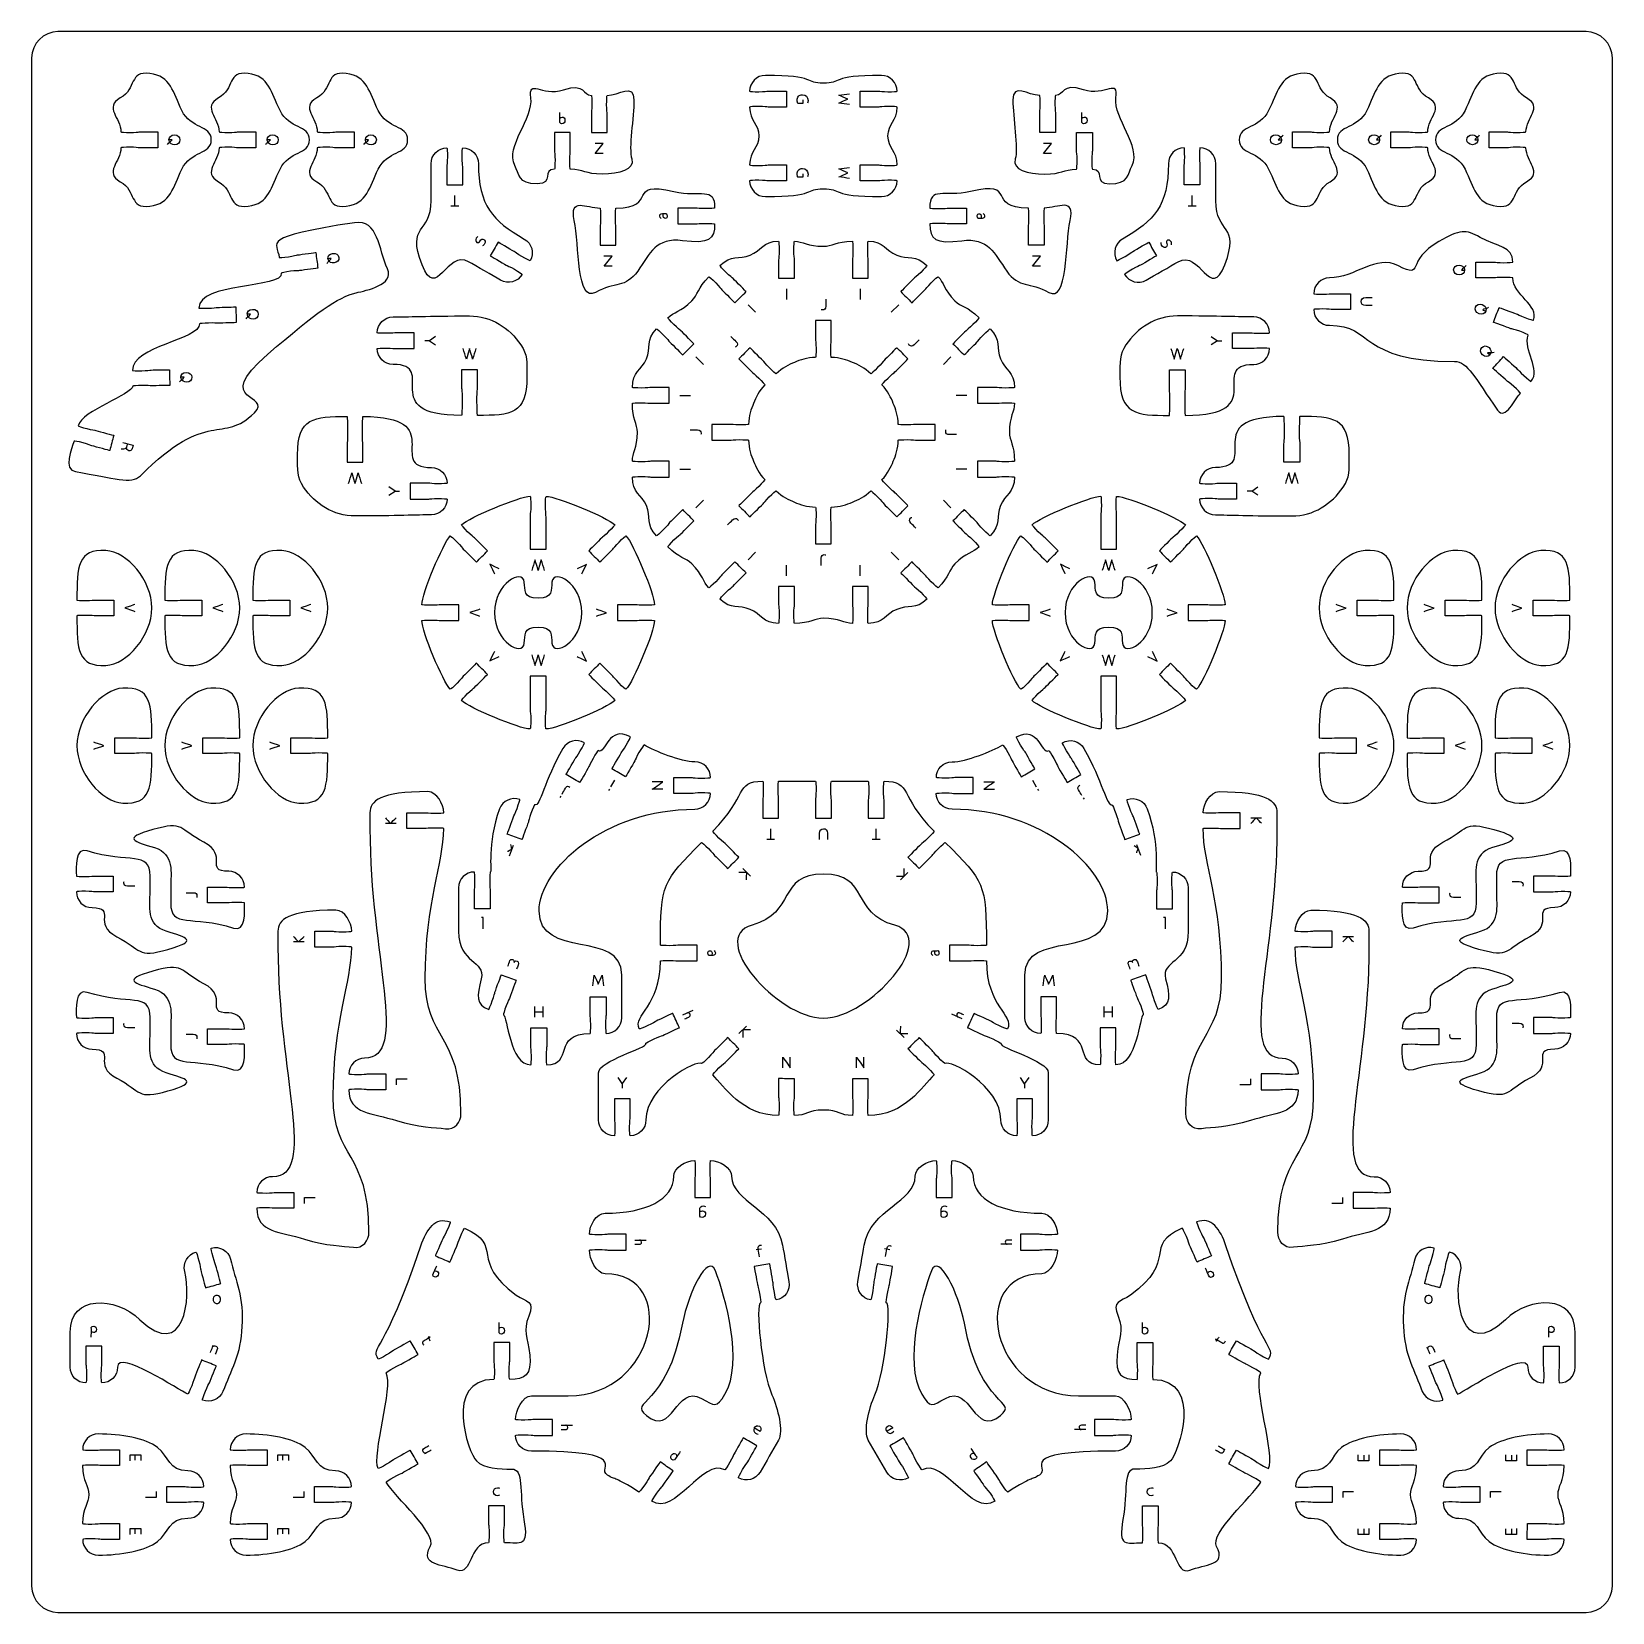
# Model space of a CAD drawing. Extents: x 0 to 300, y 0 to 300.
import ezdxf

# ---------------------------------------------------------------- set-up
doc = ezdxf.new("R2010")
doc.units = 0
doc.header["$MEASUREMENT"] = 0
doc.layers.add('DEFAULT', color=7, linetype='CONTINUOUS')

msp = doc.modelspace()

# ---------------------------------------------------------------- linework, layer by layer
at = {"layer": 'DEFAULT', "color": 250}
for points in [[(108.5, 276.98), (106.98, 276.98), (108.5, 278.89), (106.96, 278.89)], [(193.58, 276.98), (192.06, 276.98), (193.58, 278.89), (192.05, 278.89)], [(80.31, 266.97), (80.31, 268.99)], [(220.23, 266.97), (220.23, 268.99)], [(81.06, 266.97), (79.57, 266.97)], [(220.98, 266.97), (219.48, 266.97)], [(110.15, 255.61), (108.64, 255.61), (110.15, 257.51), (108.62, 257.51)], [(191.45, 255.61), (189.93, 255.61), (191.45, 257.51), (189.92, 257.51)], [(143.27, 251.29), (143.27, 249.27)], [(157.27, 251.29), (157.27, 249.27)], [(135.96, 248.26), (137.39, 246.83)], [(164.57, 248.26), (163.15, 246.83)], [(76.66, 242.23), (75.5, 241.42), (74.64, 241.42)], [(75.5, 241.42), (76.66, 240.65)], [(223.88, 242.23), (225.04, 241.42), (225.9, 241.42)], [(225.04, 241.42), (223.88, 240.65)], [(126.07, 238.36), (127.5, 236.93)], [(174.47, 238.36), (173.04, 236.93)], [(123.04, 231.06), (125.06, 231.06)], [(177.5, 231.06), (175.48, 231.06)], [(123.04, 217.06), (125.06, 217.06)], [(177.5, 217.06), (175.48, 217.06)], [(68.98, 212.9), (67.82, 213.68)], [(231.56, 212.9), (232.72, 213.68)], [(67.82, 212.1), (68.98, 212.9), (69.84, 212.9)], [(126.07, 209.75), (127.5, 211.18)], [(174.47, 209.75), (173.04, 211.18)], [(232.72, 212.1), (231.56, 212.9), (230.7, 212.9)], [(135.96, 199.86), (137.39, 201.28)], [(164.57, 199.86), (163.15, 201.28)], [(143.27, 196.83), (143.27, 198.85)], [(157.27, 196.83), (157.27, 198.85)], [(109.65, 156.35), (109.48, 156.07)], [(110.6, 158.01), (109.88, 156.75)], [(189.94, 158.01), (190.66, 156.75)], [(190.89, 156.35), (191.06, 156.07)], [(100.43, 155), (100.27, 154.72)], [(199.57, 154.69), (199.73, 154.41)], [(231.37, 150.89), (233.39, 150.89)], [(69.17, 149.83), (67.15, 149.83)], [(140.26, 146.78), (140.26, 148.8)], [(160.28, 146.77), (160.28, 148.8)], [(91.36, 145.64), (90.63, 143.64)], [(141.01, 146.78), (139.52, 146.78)], [(161.03, 146.77), (159.53, 146.77)], [(209.7, 145.83), (210.43, 143.83)], [(134.98, 141.28), (136.41, 139.85)], [(166.32, 140.53), (164.89, 139.1)], [(85.72, 129.84), (85.72, 131.97), (85.36, 131.97)], [(215.18, 129.84), (215.18, 131.97), (214.82, 131.97)], [(51.71, 127.33), (49.69, 127.33)], [(248.83, 128.39), (250.85, 128.39)], [(95.5, 113.05), (95.5, 115.07)], [(97, 115.07), (97, 113.05)], [(123.62, 113.48), (125.55, 114.38)], [(203.54, 113.05), (203.54, 115.07)], [(205.04, 115.07), (205.04, 113.05)], [(97, 114), (95.5, 114)], [(134.23, 109.94), (135.66, 111.37)], [(176.58, 112.74), (174.65, 113.64)], [(205.04, 114), (203.54, 114)], [(165.57, 109.19), (164.14, 110.62)], [(69.23, 100.23), (69.23, 101.35), (71.25, 101.35)], [(112.07, 100.45), (111.3, 101.61)], [(112.88, 101.61), (112.07, 100.45), (112.07, 99.59)], [(188.44, 100.44), (187.66, 101.61)], [(189.24, 101.61), (188.44, 100.45), (188.44, 99.59)], [(231.31, 101.35), (231.31, 100.23), (229.29, 100.23)], [(51.77, 77.73), (51.77, 78.85), (53.79, 78.85)], [(248.77, 78.85), (248.77, 77.73), (246.75, 77.73)], [(114.49, 70.77), (116.62, 70.77)], [(137.51, 68.94), (138.51, 69.12)], [(161.89, 69.14), (162.9, 68.97)], [(186.05, 69.95), (183.92, 69.95)], [(100.49, 35.61), (102.62, 35.61)], [(200.05, 34.79), (197.92, 34.79)], [(18.72, 28.89), (18.72, 30.03), (20.74, 30.03), (20.74, 28.94)], [(19.66, 28.98), (19.66, 30.03)], [(46.74, 28.89), (46.74, 30.03), (48.76, 30.03), (48.76, 28.94)], [(47.69, 28.98), (47.69, 30.03)], [(253.8, 30.03), (253.8, 28.89), (251.78, 28.89), (251.78, 29.99)], [(281.82, 30.03), (281.82, 28.89), (279.8, 28.89), (279.8, 29.99)], [(252.86, 29.94), (252.86, 28.89)], [(280.88, 29.94), (280.88, 28.89)], [(23.64, 23.03), (23.64, 21.9), (21.62, 21.9)], [(51.66, 23.03), (51.66, 21.9), (49.64, 21.9)], [(248.88, 21.89), (248.88, 23.02), (250.9, 23.02)], [(276.9, 21.89), (276.9, 23.02), (278.92, 23.02)], [(18.72, 14.89), (18.72, 16.03), (20.74, 16.03), (20.74, 14.94)], [(19.66, 14.98), (19.66, 16.03)], [(46.74, 14.89), (46.74, 16.03), (48.76, 16.03), (48.76, 14.94)], [(47.69, 14.98), (47.69, 16.03)], [(253.8, 16.03), (253.8, 14.89), (251.78, 14.89), (251.78, 15.98)], [(252.86, 15.94), (252.86, 14.89)], [(281.82, 16.03), (281.82, 14.89), (279.8, 14.89), (279.8, 15.98)], [(280.88, 15.94), (280.88, 14.89)]]:
    msp.add_lwpolyline(points, dxfattribs=at)
at = {"layer": 'DEFAULT', "color": 1}
for points, knots in [([(295, 0.1), (198.33, 0.1), (101.67, 0.1), (5, 0.1), (2.25, 0.1), (0, 2.35), (0, 5.1), (0, 101.77), (0, 198.43), (0, 295.1), (0, 297.85), (2.25, 300.1), (5, 300.1), (101.67, 300.1), (198.33, 300.1), (295, 300.1), (297.75, 300.1), (300, 297.85), (300, 295.1), (300, 198.43), (300, 101.77), (300, 5.1), (300, 2.35), (297.75, 0.1), (295, 0.1)], [0, 0, 0, 0, 822.047, 822.047, 822.047, 823.047, 823.047, 823.047, 1645.094, 1645.094, 1645.094, 1646.094, 1646.094, 1646.094, 2468.141, 2468.141, 2468.141, 2469.141, 2469.141, 2469.141, 3291.188, 3291.188, 3291.188, 3292.188, 3292.188, 3292.188, 3292.188]), ([(16.82, 271.61), (13.67, 273.36), (16.94, 275.37), (16.94, 278.06), (16.94, 278.12), (17.73, 278.16), (18.69, 278.16), (19.66, 278.16), (20.27, 278.06), (20.44, 278.06), (21.61, 278.06), (22.78, 278.06), (23.94, 278.06), (23.94, 279.06), (23.94, 280.06), (23.94, 281.06), (22.78, 281.06), (21.61, 281.06), (20.44, 281.06), (20.27, 281.06), (19.66, 280.96), (18.69, 280.96), (17.73, 280.96), (16.94, 281.01), (16.94, 281.06), (16.94, 283.75), (13.67, 285.77), (16.82, 287.51), (19.98, 289.25), (18.4, 292.66), (22.44, 292.16), (26.47, 291.66), (26.79, 288.59), (28.51, 285.1), (30.23, 281.62), (34.09, 282.36), (34.09, 279.56), (34.09, 276.76), (30.23, 277.51), (28.51, 274.02), (26.79, 270.54), (26.47, 267.47), (22.44, 266.97), (18.4, 266.47), (19.98, 269.87), (16.82, 271.61)], [1, 1, 1, 1, 2, 2, 2, 3, 3, 3, 4, 4, 4, 13.92, 13.92, 13.92, 22.42, 22.42, 22.42, 32.34, 32.34, 32.34, 33.34, 33.34, 33.34, 34.34, 34.34, 34.34, 35.34, 35.34, 35.34, 36.34, 36.34, 36.34, 37.34, 37.34, 37.34, 38.34, 38.34, 38.34, 39.34, 39.34, 39.34, 40.34, 40.34, 40.34, 41.34, 41.34, 41.34, 41.34]), ([(35.46, 271.61), (32.31, 273.36), (35.58, 275.37), (35.58, 278.06), (35.58, 278.12), (36.36, 278.16), (37.33, 278.16), (38.3, 278.16), (38.9, 278.06), (39.08, 278.06), (40.25, 278.06), (41.41, 278.06), (42.58, 278.06), (42.58, 279.06), (42.58, 280.06), (42.58, 281.06), (41.41, 281.06), (40.25, 281.06), (39.08, 281.06), (38.9, 281.06), (38.3, 280.96), (37.33, 280.96), (36.36, 280.96), (35.58, 281.01), (35.58, 281.06), (35.58, 283.75), (32.31, 285.77), (35.46, 287.51), (38.61, 289.25), (37.04, 292.66), (41.07, 292.16), (45.11, 291.66), (45.42, 288.59), (47.14, 285.1), (48.86, 281.62), (52.73, 282.36), (52.73, 279.56), (52.73, 276.76), (48.86, 277.51), (47.14, 274.02), (45.42, 270.54), (45.11, 267.47), (41.07, 266.97), (37.04, 266.47), (38.61, 269.87), (35.46, 271.61)], [1, 1, 1, 1, 2, 2, 2, 3, 3, 3, 4, 4, 4, 13.92, 13.92, 13.92, 22.42, 22.42, 22.42, 32.34, 32.34, 32.34, 33.34, 33.34, 33.34, 34.34, 34.34, 34.34, 35.34, 35.34, 35.34, 36.34, 36.34, 36.34, 37.34, 37.34, 37.34, 38.34, 38.34, 38.34, 39.34, 39.34, 39.34, 40.34, 40.34, 40.34, 41.34, 41.34, 41.34, 41.34]), ([(54.1, 271.61), (50.94, 273.36), (54.22, 275.37), (54.22, 278.06), (54.22, 278.12), (55, 278.16), (55.97, 278.16), (56.93, 278.16), (57.54, 278.06), (57.72, 278.06), (58.88, 278.06), (60.05, 278.06), (61.22, 278.06), (61.22, 279.06), (61.22, 280.06), (61.22, 281.06), (60.05, 281.06), (58.88, 281.06), (57.72, 281.06), (57.54, 281.06), (56.93, 280.96), (55.97, 280.96), (55, 280.96), (54.22, 281.01), (54.22, 281.06), (54.22, 283.75), (50.94, 285.77), (54.1, 287.51), (57.25, 289.25), (55.67, 292.66), (59.71, 292.16), (63.74, 291.66), (64.06, 288.59), (65.78, 285.1), (67.5, 281.62), (71.36, 282.36), (71.36, 279.56), (71.36, 276.76), (67.5, 277.51), (65.78, 274.02), (64.06, 270.54), (63.74, 267.47), (59.71, 266.97), (55.67, 266.47), (57.25, 269.87), (54.1, 271.61)], [1, 1, 1, 1, 2, 2, 2, 3, 3, 3, 4, 4, 4, 13.92, 13.92, 13.92, 22.42, 22.42, 22.42, 32.34, 32.34, 32.34, 33.34, 33.34, 33.34, 34.34, 34.34, 34.34, 35.34, 35.34, 35.34, 36.34, 36.34, 36.34, 37.34, 37.34, 37.34, 38.34, 38.34, 38.34, 39.34, 39.34, 39.34, 40.34, 40.34, 40.34, 41.34, 41.34, 41.34, 41.34]), ([(114.32, 287.13), (114.32, 290.43), (111.41, 287.98), (109.23, 287.98), (109.18, 287.98), (109.13, 287.19), (109.13, 286.23), (109.13, 285.26), (109.23, 284.65), (109.23, 284.48), (109.23, 283.31), (109.23, 282.14), (109.23, 280.98), (108.23, 280.98), (107.23, 280.98), (106.23, 280.98), (106.23, 282.14), (106.23, 283.31), (106.23, 284.48), (106.23, 284.65), (106.33, 285.26), (106.33, 286.23), (106.33, 287.19), (106.29, 287.98), (106.23, 287.98), (104.53, 287.98), (105.16, 290.43), (100.93, 289.06), (96.69, 287.69), (94.26, 291.37), (94.76, 287.51), (95.26, 283.65), (89.87, 278.34), (91.7, 274.68), (92.5, 273.09), (92.33, 271.19), (95.95, 271.19), (99.23, 271.19), (96.74, 273.98), (99.23, 273.98), (99.29, 273.98), (99.33, 274.76), (99.33, 275.73), (99.33, 276.69), (99.23, 277.3), (99.23, 277.48), (99.23, 278.64), (99.23, 279.81), (99.23, 280.98), (100.23, 280.98), (101.23, 280.98), (102.23, 280.98), (102.23, 279.81), (102.23, 278.64), (102.23, 277.48), (102.23, 277.3), (102.13, 276.69), (102.13, 275.73), (102.13, 274.76), (102.17, 273.98), (102.23, 273.98), (104.79, 273.98), (105.03, 273.06), (108.27, 273.06), (111.51, 273.06), (114.5, 273.87), (113.88, 275.93), (113.26, 277.98), (114.32, 283.83), (114.32, 287.13)], [1, 1, 1, 1, 2, 2, 2, 3, 3, 3, 4, 4, 4, 13.92, 13.92, 13.92, 22.42, 22.42, 22.42, 32.34, 32.34, 32.34, 33.34, 33.34, 33.34, 34.34, 34.34, 34.34, 35.34, 35.34, 35.34, 36.34, 36.34, 36.34, 37.34, 37.34, 37.34, 38.34, 38.34, 38.34, 39.34, 39.34, 39.34, 40.34, 40.34, 40.34, 41.34, 41.34, 41.34, 51.26, 51.26, 51.26, 59.77, 59.77, 59.77, 69.69, 69.69, 69.69, 70.69, 70.69, 70.69, 71.69, 71.69, 71.69, 72.69, 72.69, 72.69, 73.69, 73.69, 73.69, 74.69, 74.69, 74.69, 74.69]), ([(139.27, 268.79), (137.61, 268.79), (136.27, 270.13), (136.27, 271.79), (136.27, 271.84), (137.05, 271.89), (138.02, 271.89), (138.99, 271.89), (139.6, 271.79), (139.77, 271.79), (140.94, 271.79), (142.11, 271.79), (143.27, 271.79), (143.27, 272.79), (143.27, 273.79), (143.27, 274.79), (142.11, 274.79), (140.94, 274.79), (139.77, 274.79), (139.6, 274.79), (138.99, 274.69), (138.02, 274.69), (137.05, 274.69), (136.27, 274.74), (136.27, 274.79), (136.27, 277.54), (138.03, 277.92), (138.03, 280.29), (138.03, 282.66), (136.27, 283.04), (136.27, 285.79), (136.27, 285.84), (137.05, 285.89), (138.02, 285.89), (138.99, 285.89), (139.6, 285.79), (139.77, 285.79), (140.94, 285.79), (142.11, 285.79), (143.27, 285.79), (143.27, 286.79), (143.27, 287.79), (143.27, 288.79), (142.11, 288.79), (140.94, 288.79), (139.77, 288.79), (139.6, 288.79), (138.99, 288.69), (138.02, 288.69), (137.05, 288.69), (136.27, 288.73), (136.27, 288.79), (136.27, 290.45), (137.61, 291.79), (139.27, 291.79), (149, 291.79), (146.77, 290.29), (150.27, 290.29), (153.77, 290.29), (151.54, 291.79), (161.27, 291.79), (162.93, 291.79), (164.27, 290.45), (164.27, 288.79), (164.27, 288.73), (163.49, 288.69), (162.52, 288.69), (161.55, 288.69), (160.95, 288.79), (160.77, 288.79), (159.6, 288.79), (158.44, 288.79), (157.27, 288.79), (157.27, 287.79), (157.27, 286.79), (157.27, 285.79), (158.44, 285.79), (159.6, 285.79), (160.77, 285.79), (160.95, 285.79), (161.55, 285.89), (162.52, 285.89), (163.49, 285.89), (164.27, 285.84), (164.27, 285.79), (164.27, 283.04), (162.52, 282.66), (162.52, 280.29), (162.52, 277.92), (164.27, 277.54), (164.27, 274.79), (164.27, 274.73), (163.49, 274.68), (162.52, 274.68), (161.55, 274.68), (160.95, 274.79), (160.77, 274.79), (159.6, 274.79), (158.44, 274.79), (157.27, 274.79), (157.27, 273.79), (157.27, 272.78), (157.27, 271.78), (158.44, 271.78), (159.6, 271.78), (160.77, 271.78), (160.95, 271.78), (161.55, 271.89), (162.52, 271.89), (163.49, 271.89), (164.27, 271.84), (164.27, 271.78), (164.27, 270.13), (162.93, 268.79), (161.27, 268.79), (151.54, 268.79), (153.77, 270.29), (150.27, 270.29), (146.77, 270.29), (149, 268.79), (139.27, 268.79)], [1, 1, 1, 1, 2, 2, 2, 3, 3, 3, 4, 4, 4, 13.92, 13.92, 13.92, 22.42, 22.42, 22.42, 32.34, 32.34, 32.34, 33.34, 33.34, 33.34, 34.34, 34.34, 34.34, 35.34, 35.34, 35.34, 36.34, 36.34, 36.34, 37.34, 37.34, 37.34, 38.34, 38.34, 38.34, 48.26, 48.26, 48.26, 56.76, 56.76, 56.76, 66.68, 66.68, 66.68, 67.68, 67.68, 67.68, 68.68, 68.68, 68.68, 69.68, 69.68, 69.68, 70.68, 70.68, 70.68, 71.68, 71.68, 71.68, 72.68, 72.68, 72.68, 73.68, 73.68, 73.68, 74.68, 74.68, 74.68, 84.6, 84.6, 84.6, 93.11, 93.11, 93.11, 103.03, 103.03, 103.03, 104.03, 104.03, 104.03, 105.03, 105.03, 105.03, 106.03, 106.03, 106.03, 107.03, 107.03, 107.03, 108.03, 108.03, 108.03, 109.03, 109.03, 109.03, 118.95, 118.95, 118.95, 127.46, 127.46, 127.46, 137.38, 137.38, 137.38, 138.38, 138.38, 138.38, 139.38, 139.38, 139.38, 140.38, 140.38, 140.38, 141.38, 141.38, 141.38, 142.38, 142.38, 142.38, 142.38]), ([(186.22, 287.13), (186.22, 290.43), (189.13, 287.98), (191.31, 287.98), (191.36, 287.98), (191.41, 287.19), (191.41, 286.23), (191.41, 285.26), (191.31, 284.65), (191.31, 284.48), (191.31, 283.31), (191.31, 282.14), (191.31, 280.98), (192.31, 280.98), (193.31, 280.98), (194.31, 280.98), (194.31, 282.14), (194.31, 283.31), (194.31, 284.48), (194.31, 284.65), (194.21, 285.26), (194.21, 286.23), (194.21, 287.19), (194.25, 287.98), (194.31, 287.98), (196.01, 287.98), (195.38, 290.43), (199.61, 289.06), (203.85, 287.69), (206.28, 291.37), (205.78, 287.51), (205.28, 283.65), (210.67, 278.34), (208.84, 274.68), (208.04, 273.09), (208.21, 271.19), (204.59, 271.19), (201.31, 271.19), (203.8, 273.98), (201.31, 273.98), (201.25, 273.98), (201.21, 274.76), (201.21, 275.73), (201.21, 276.69), (201.31, 277.3), (201.31, 277.48), (201.31, 278.64), (201.31, 279.81), (201.31, 280.98), (200.31, 280.98), (199.31, 280.98), (198.31, 280.98), (198.31, 279.81), (198.31, 278.64), (198.31, 277.48), (198.31, 277.3), (198.41, 276.69), (198.41, 275.73), (198.41, 274.76), (198.37, 273.98), (198.31, 273.98), (195.75, 273.98), (195.51, 273.06), (192.27, 273.06), (189.03, 273.06), (186.04, 273.87), (186.66, 275.93), (187.28, 277.98), (186.22, 283.83), (186.22, 287.13)], [1, 1, 1, 1, 2, 2, 2, 3, 3, 3, 4, 4, 4, 13.92, 13.92, 13.92, 22.42, 22.42, 22.42, 32.34, 32.34, 32.34, 33.34, 33.34, 33.34, 34.34, 34.34, 34.34, 35.34, 35.34, 35.34, 36.34, 36.34, 36.34, 37.34, 37.34, 37.34, 38.34, 38.34, 38.34, 39.34, 39.34, 39.34, 40.34, 40.34, 40.34, 41.34, 41.34, 41.34, 51.26, 51.26, 51.26, 59.77, 59.77, 59.77, 69.69, 69.69, 69.69, 70.69, 70.69, 70.69, 71.69, 71.69, 71.69, 72.69, 72.69, 72.69, 73.69, 73.69, 73.69, 74.69, 74.69, 74.69, 74.69]), ([(246.44, 287.51), (249.6, 285.77), (246.32, 283.75), (246.32, 281.06), (246.32, 281.01), (245.54, 280.96), (244.57, 280.96), (243.61, 280.96), (243, 281.06), (242.82, 281.06), (241.66, 281.06), (240.49, 281.06), (239.32, 281.06), (239.32, 280.06), (239.32, 279.06), (239.32, 278.06), (240.49, 278.06), (241.66, 278.06), (242.82, 278.06), (243, 278.06), (243.61, 278.16), (244.57, 278.16), (245.54, 278.16), (246.32, 278.12), (246.32, 278.06), (246.32, 275.37), (249.6, 273.36), (246.44, 271.61), (243.29, 269.87), (244.87, 266.47), (240.83, 266.97), (236.8, 267.47), (236.48, 270.53), (234.76, 274.02), (233.04, 277.51), (229.18, 276.76), (229.18, 279.56), (229.18, 282.36), (233.04, 281.62), (234.76, 285.1), (236.48, 288.59), (236.8, 291.66), (240.83, 292.16), (244.87, 292.65), (243.29, 289.25), (246.44, 287.51)], [1, 1, 1, 1, 2, 2, 2, 3, 3, 3, 4, 4, 4, 13.92, 13.92, 13.92, 22.42, 22.42, 22.42, 32.34, 32.34, 32.34, 33.34, 33.34, 33.34, 34.34, 34.34, 34.34, 35.34, 35.34, 35.34, 36.34, 36.34, 36.34, 37.34, 37.34, 37.34, 38.34, 38.34, 38.34, 39.34, 39.34, 39.34, 40.34, 40.34, 40.34, 41.34, 41.34, 41.34, 41.34]), ([(265.08, 287.51), (268.23, 285.77), (264.96, 283.75), (264.96, 281.06), (264.96, 281.01), (264.18, 280.96), (263.21, 280.96), (262.24, 280.96), (261.64, 281.06), (261.46, 281.06), (260.29, 281.06), (259.13, 281.06), (257.96, 281.06), (257.96, 280.06), (257.96, 279.06), (257.96, 278.06), (259.13, 278.06), (260.29, 278.06), (261.46, 278.06), (261.64, 278.06), (262.24, 278.16), (263.21, 278.16), (264.18, 278.16), (264.96, 278.12), (264.96, 278.06), (264.96, 275.37), (268.23, 273.36), (265.08, 271.61), (261.93, 269.87), (263.5, 266.47), (259.47, 266.97), (255.43, 267.47), (255.12, 270.53), (253.4, 274.02), (251.68, 277.51), (247.81, 276.76), (247.81, 279.56), (247.81, 282.36), (251.68, 281.62), (253.4, 285.1), (255.12, 288.59), (255.43, 291.66), (259.47, 292.16), (263.5, 292.65), (261.93, 289.25), (265.08, 287.51)], [1, 1, 1, 1, 2, 2, 2, 3, 3, 3, 4, 4, 4, 13.92, 13.92, 13.92, 22.42, 22.42, 22.42, 32.34, 32.34, 32.34, 33.34, 33.34, 33.34, 34.34, 34.34, 34.34, 35.34, 35.34, 35.34, 36.34, 36.34, 36.34, 37.34, 37.34, 37.34, 38.34, 38.34, 38.34, 39.34, 39.34, 39.34, 40.34, 40.34, 40.34, 41.34, 41.34, 41.34, 41.34]), ([(283.72, 287.51), (286.87, 285.77), (283.6, 283.75), (283.6, 281.06), (283.6, 281.01), (282.81, 280.96), (281.85, 280.96), (280.88, 280.96), (280.27, 281.06), (280.1, 281.06), (278.93, 281.06), (277.76, 281.06), (276.6, 281.06), (276.6, 280.06), (276.6, 279.06), (276.6, 278.06), (277.76, 278.06), (278.93, 278.06), (280.1, 278.06), (280.27, 278.06), (280.88, 278.16), (281.85, 278.16), (282.81, 278.16), (283.6, 278.12), (283.6, 278.06), (283.6, 275.37), (286.87, 273.36), (283.72, 271.61), (280.56, 269.87), (282.14, 266.47), (278.1, 266.97), (274.07, 267.47), (273.75, 270.53), (272.03, 274.02), (270.31, 277.51), (266.45, 276.76), (266.45, 279.56), (266.45, 282.36), (270.31, 281.62), (272.03, 285.1), (273.75, 288.59), (274.07, 291.66), (278.1, 292.16), (282.14, 292.65), (280.56, 289.25), (283.72, 287.51)], [1, 1, 1, 1, 2, 2, 2, 3, 3, 3, 4, 4, 4, 13.92, 13.92, 13.92, 22.42, 22.42, 22.42, 32.34, 32.34, 32.34, 33.34, 33.34, 33.34, 34.34, 34.34, 34.34, 35.34, 35.34, 35.34, 36.34, 36.34, 36.34, 37.34, 37.34, 37.34, 38.34, 38.34, 38.34, 39.34, 39.34, 39.34, 40.34, 40.34, 40.34, 41.34, 41.34, 41.34, 41.34]), ([(78.91, 276.27), (78.91, 277.24), (78.87, 278.02), (78.81, 278.02), (77.16, 278.02), (75.81, 276.68), (75.81, 275.02), (75.81, 272.69), (75.81, 270.36), (75.81, 268.02), (75.81, 261.64), (71.08, 263.64), (74.09, 255.86), (76.83, 248.76), (78.81, 258.83), (82.94, 256.44), (84.45, 255.56), (87.48, 253.81), (89, 252.94), (90.43, 252.11), (92.27, 252.6), (93.1, 254.03), (93.13, 254.08), (92.47, 254.51), (91.63, 255), (90.8, 255.48), (90.22, 255.7), (90.07, 255.79), (89.31, 256.22), (87.04, 257.54), (87.04, 257.54), (87.54, 258.4), (88.04, 259.27), (88.54, 260.13), (88.54, 260.13), (90.81, 258.82), (91.57, 258.38), (91.72, 258.3), (92.2, 257.9), (93.04, 257.42), (93.87, 256.94), (94.57, 256.58), (94.6, 256.63), (95.43, 258.07), (94.94, 259.9), (93.5, 260.73), (87.44, 264.23), (84.81, 267.12), (84.81, 275.02), (84.81, 276.68), (83.47, 278.02), (81.81, 278.02), (81.76, 278.02), (81.71, 277.24), (81.71, 276.27), (81.71, 275.31), (81.81, 274.7), (81.81, 274.52), (81.81, 273.36), (81.81, 272.19), (81.81, 271.02), (80.81, 271.02), (79.81, 271.02), (78.81, 271.02), (78.81, 272.19), (78.81, 273.36), (78.81, 274.52), (78.81, 274.7), (78.91, 275.31), (78.91, 276.27)], [1, 1, 1, 1, 2, 2, 2, 3, 3, 3, 22.85, 22.85, 22.85, 23.85, 23.85, 23.85, 24.85, 24.85, 24.85, 25.85, 25.85, 25.85, 26.85, 26.85, 26.85, 27.85, 27.85, 27.85, 28.85, 28.85, 28.85, 29.85, 29.85, 29.85, 38.353952, 38.353952, 38.353952, 39.353952, 39.353952, 39.353952, 40.353952, 40.353952, 40.353952, 41.353952, 41.353952, 41.353952, 42.353952, 42.353952, 42.353952, 43.353952, 43.353952, 43.353952, 44.353952, 44.353952, 44.353952, 45.353952, 45.353952, 45.353952, 46.353952, 46.353952, 46.353952, 56.273952, 56.273952, 56.273952, 64.773952, 64.773952, 64.773952, 74.693952, 74.693952, 74.693952, 75.693952, 75.693952, 75.693952, 75.693952]), ([(221.63, 276.27), (221.63, 277.24), (221.67, 278.02), (221.73, 278.02), (223.38, 278.02), (224.73, 276.68), (224.73, 275.02), (224.73, 272.69), (224.73, 270.36), (224.73, 268.02), (224.73, 261.64), (229.46, 263.64), (226.45, 255.86), (223.72, 248.76), (221.73, 258.83), (217.6, 256.44), (216.09, 255.56), (213.06, 253.81), (211.54, 252.94), (210.11, 252.11), (208.27, 252.6), (207.44, 254.03), (207.41, 254.08), (208.07, 254.51), (208.91, 255), (209.75, 255.48), (210.32, 255.7), (210.47, 255.79), (211.23, 256.22), (213.5, 257.54), (213.5, 257.54), (213, 258.4), (212.5, 259.27), (212, 260.13), (212, 260.13), (209.73, 258.82), (208.97, 258.38), (208.82, 258.3), (208.34, 257.9), (207.51, 257.42), (206.67, 256.94), (205.97, 256.58), (205.94, 256.63), (205.11, 258.07), (205.6, 259.9), (207.04, 260.73), (213.1, 264.23), (215.73, 267.12), (215.73, 275.02), (215.73, 276.68), (217.07, 278.02), (218.73, 278.02), (218.78, 278.02), (218.83, 277.24), (218.83, 276.27), (218.83, 275.31), (218.73, 274.7), (218.73, 274.52), (218.73, 273.36), (218.73, 272.19), (218.73, 271.02), (219.73, 271.02), (220.73, 271.02), (221.73, 271.02), (221.73, 272.19), (221.73, 273.36), (221.73, 274.52), (221.73, 274.7), (221.63, 275.31), (221.63, 276.27)], [1, 1, 1, 1, 2, 2, 2, 3, 3, 3, 22.85, 22.85, 22.85, 23.85, 23.85, 23.85, 24.85, 24.85, 24.85, 25.85, 25.85, 25.85, 26.85, 26.85, 26.85, 27.85, 27.85, 27.85, 28.85, 28.85, 28.85, 29.85, 29.85, 29.85, 38.353952, 38.353952, 38.353952, 39.353952, 39.353952, 39.353952, 40.353952, 40.353952, 40.353952, 41.353952, 41.353952, 41.353952, 42.353952, 42.353952, 42.353952, 43.353952, 43.353952, 43.353952, 44.353952, 44.353952, 44.353952, 45.353952, 45.353952, 45.353952, 46.353952, 46.353952, 46.353952, 56.273952, 56.273952, 56.273952, 64.773952, 64.773952, 64.773952, 74.693952, 74.693952, 74.693952, 75.693952, 75.693952, 75.693952, 75.693952]), ([(102.99, 264.25), (103.92, 259.7), (103.42, 248.56), (107.03, 250.61), (110.64, 252.67), (112.71, 251.3), (115.02, 254.66), (117.32, 258.02), (118.5, 261.07), (123.54, 260.41), (128.59, 259.76), (129.63, 260.7), (129.63, 263.6), (129.63, 263.66), (128.84, 263.71), (127.88, 263.71), (126.91, 263.71), (126.3, 263.6), (126.13, 263.6), (124.96, 263.6), (123.79, 263.6), (122.63, 263.6), (122.63, 264.6), (122.63, 265.61), (122.63, 266.61), (123.79, 266.61), (124.96, 266.61), (126.13, 266.61), (126.3, 266.61), (126.91, 266.5), (127.88, 266.5), (128.84, 266.5), (129.63, 266.55), (129.63, 266.61), (129.63, 270.91), (127, 268.53), (121.89, 269.75), (112.67, 271.95), (119.1, 266.61), (110.89, 266.61), (110.83, 266.61), (110.79, 265.82), (110.79, 264.86), (110.79, 263.89), (110.89, 263.28), (110.89, 263.11), (110.89, 261.94), (110.89, 260.77), (110.89, 259.6), (109.89, 259.6), (108.89, 259.6), (107.89, 259.6), (107.89, 260.77), (107.89, 261.94), (107.89, 263.1), (107.89, 263.28), (107.99, 263.89), (107.99, 264.86), (107.99, 265.82), (107.94, 266.61), (107.89, 266.61), (105.21, 266.61), (102.05, 268.79), (102.99, 264.25)], [1, 1, 1, 1, 2, 2, 2, 3, 3, 3, 4, 4, 4, 5, 5, 5, 6, 6, 6, 7, 7, 7, 16.92, 16.92, 16.92, 25.43, 25.43, 25.43, 35.35, 35.35, 35.35, 36.35, 36.35, 36.35, 37.35, 37.35, 37.35, 38.35, 38.35, 38.35, 39.35, 39.35, 39.35, 40.35, 40.35, 40.35, 41.35, 41.35, 41.35, 51.28, 51.28, 51.28, 59.78, 59.78, 59.78, 69.7, 69.7, 69.7, 70.7, 70.7, 70.7, 71.7, 71.7, 71.7, 72.7, 72.7, 72.7, 72.7]), ([(197.09, 264.25), (196.15, 259.7), (196.65, 248.56), (193.04, 250.61), (189.43, 252.67), (187.36, 251.3), (185.05, 254.66), (182.75, 258.02), (181.57, 261.07), (176.53, 260.41), (171.48, 259.76), (170.45, 260.7), (170.45, 263.6), (170.45, 263.66), (171.23, 263.71), (172.2, 263.71), (173.16, 263.71), (173.77, 263.6), (173.95, 263.6), (175.11, 263.6), (176.28, 263.6), (177.44, 263.6), (177.44, 264.6), (177.44, 265.61), (177.44, 266.61), (176.28, 266.61), (175.11, 266.61), (173.95, 266.61), (173.77, 266.61), (173.16, 266.5), (172.2, 266.5), (171.23, 266.5), (170.45, 266.55), (170.45, 266.61), (170.45, 270.91), (173.07, 268.53), (178.19, 269.75), (187.4, 271.95), (180.97, 266.61), (189.18, 266.61), (189.24, 266.61), (189.28, 265.82), (189.28, 264.86), (189.28, 263.89), (189.18, 263.28), (189.18, 263.11), (189.18, 261.94), (189.18, 260.77), (189.18, 259.6), (190.18, 259.6), (191.18, 259.6), (192.18, 259.6), (192.18, 260.77), (192.18, 261.94), (192.18, 263.1), (192.18, 263.28), (192.08, 263.89), (192.08, 264.86), (192.08, 265.82), (192.13, 266.61), (192.18, 266.61), (194.86, 266.61), (198.02, 268.79), (197.09, 264.25)], [1, 1, 1, 1, 2, 2, 2, 3, 3, 3, 4, 4, 4, 5, 5, 5, 6, 6, 6, 7, 7, 7, 16.92, 16.92, 16.92, 25.43, 25.43, 25.43, 35.35, 35.35, 35.35, 36.35, 36.35, 36.35, 37.35, 37.35, 37.35, 38.35, 38.35, 38.35, 39.35, 39.35, 39.35, 40.35, 40.35, 40.35, 41.35, 41.35, 41.35, 51.28, 51.28, 51.28, 59.78, 59.78, 59.78, 69.7, 69.7, 69.7, 70.7, 70.7, 70.7, 71.7, 71.7, 71.7, 72.7, 72.7, 72.7, 72.7]), ([(67.53, 255.05), (68.87, 252.06), (63.53, 251), (61.58, 250.53), (58.09, 249.69), (54.02, 246.84), (44.83, 238.88), (33.95, 229.47), (45.96, 231.46), (42.28, 227.77), (36.2, 221.69), (33.63, 228.8), (20.65, 215.82), (18.91, 214.08), (15.72, 215.37), (8.34, 216.59), (5.88, 217), (7.67, 220.95), (8.05, 222.4), (8.07, 222.46), (8.84, 222.3), (9.77, 222.05), (10.71, 221.8), (11.27, 221.55), (11.44, 221.5), (12.28, 221.27), (14.82, 220.6), (14.82, 220.6), (15.07, 221.56), (15.33, 222.53), (15.59, 223.49), (15.59, 223.49), (13.06, 224.17), (12.21, 224.4), (12.04, 224.44), (11.43, 224.5), (10.49, 224.75), (9.56, 225), (8.81, 225.25), (8.83, 225.3), (9.61, 228.2), (19.08, 231.22), (19.22, 232.81), (19.23, 232.86), (20, 232.93), (20.97, 232.94), (21.94, 232.97), (22.55, 232.88), (22.72, 232.88), (23.6, 232.9), (26.22, 232.95), (26.22, 232.95), (26.2, 233.95), (26.18, 234.95), (26.16, 235.94), (26.16, 235.94), (23.54, 235.89), (22.66, 235.88), (22.49, 235.87), (21.88, 235.76), (20.92, 235.75), (19.95, 235.72), (19.16, 235.75), (19.16, 235.81), (19.03, 240.36), (31.94, 241.65), (31.85, 244.65), (31.86, 244.71), (32.63, 244.77), (33.59, 244.8), (34.56, 244.83), (35.17, 244.75), (35.35, 244.76), (36.22, 244.79), (38.85, 244.87), (38.85, 244.87), (38.82, 245.87), (38.78, 246.86), (38.75, 247.86), (38.75, 247.86), (36.13, 247.78), (35.25, 247.75), (35.08, 247.75), (34.47, 247.63), (33.51, 247.6), (32.54, 247.57), (31.76, 247.59), (31.76, 247.64), (31.6, 252.56), (47.79, 251.3), (47.39, 254.28), (47.38, 254.33), (48.16, 254.48), (49.12, 254.61), (50.07, 254.73), (50.69, 254.72), (50.86, 254.74), (51.73, 254.86), (54.33, 255.2), (54.33, 255.2), (54.2, 256.19), (54.07, 257.18), (53.93, 258.18), (53.93, 258.18), (51.33, 257.83), (50.47, 257.71), (50.29, 257.69), (49.7, 257.51), (48.74, 257.38), (47.79, 257.25), (47, 257.2), (47, 257.25), (46.6, 260.23), (43.14, 261.04), (61.29, 263.84), (65.77, 264.54), (65.87, 258.73), (67.53, 255.05)], [1, 1, 1, 1, 2, 2, 2, 3, 3, 3, 4, 4, 4, 5, 5, 5, 6, 6, 6, 7, 7, 7, 8, 8, 8, 9, 9, 9, 10, 10, 10, 18.504349, 18.504349, 18.504349, 19.504349, 19.504349, 19.504349, 20.504349, 20.504349, 20.504349, 21.504349, 21.504349, 21.504349, 22.504349, 22.504349, 22.504349, 23.504349, 23.504349, 23.504349, 24.504349, 24.504349, 24.504349, 25.504349, 25.504349, 25.504349, 34.006029, 34.006029, 34.006029, 35.006029, 35.006029, 35.006029, 36.006029, 36.006029, 36.006029, 37.006029, 37.006029, 37.006029, 38.006029, 38.006029, 38.006029, 39.006029, 39.006029, 39.006029, 40.006029, 40.006029, 40.006029, 41.006029, 41.006029, 41.006029, 49.502513, 49.502513, 49.502513, 50.502513, 50.502513, 50.502513, 51.502513, 51.502513, 51.502513, 52.502513, 52.502513, 52.502513, 53.502513, 53.502513, 53.502513, 54.502513, 54.502513, 54.502513, 55.502513, 55.502513, 55.502513, 56.502513, 56.502513, 56.502513, 65.007053, 65.007053, 65.007053, 66.007053, 66.007053, 66.007053, 67.007053, 67.007053, 67.007053, 68.007053, 68.007053, 68.007053, 69.007053, 69.007053, 69.007053, 70.007053, 70.007053, 70.007053, 70.007053]), ([(245.07, 250.26), (244.1, 250.26), (243.32, 250.3), (243.32, 250.36), (243.32, 252.02), (244.66, 253.36), (246.31, 253.36), (251.22, 253.36), (255.06, 257.92), (259.44, 255.63), (264.33, 253.07), (260.62, 256.64), (267.06, 260.27), (271.14, 262.57), (272.1, 262.6), (274.92, 261.05), (278.23, 259.24), (281.09, 259.36), (281.09, 256.36), (281.09, 256.3), (280.31, 256.25), (279.34, 256.25), (278.37, 256.25), (277.76, 256.36), (277.59, 256.36), (276.42, 256.36), (275.26, 256.36), (274.09, 256.36), (274.09, 255.36), (274.09, 254.35), (274.09, 253.35), (275.26, 253.35), (276.42, 253.35), (277.59, 253.35), (277.76, 253.35), (278.37, 253.46), (279.34, 253.46), (280.31, 253.46), (281.09, 253.41), (281.09, 253.35), (281.09, 250.19), (286.09, 248.16), (285.06, 245.34), (285.04, 245.29), (284.29, 245.51), (283.38, 245.85), (282.48, 246.18), (281.94, 246.48), (281.77, 246.54), (280.95, 246.84), (278.49, 247.74), (278.49, 247.74), (278.14, 246.8), (277.8, 245.86), (277.46, 244.92), (277.46, 244.92), (279.92, 244.02), (280.74, 243.72), (280.91, 243.66), (281.51, 243.55), (282.42, 243.22), (283.33, 242.88), (284.05, 242.57), (284.03, 242.52), (283, 239.7), (286.56, 235.96), (284.55, 233.73), (284.51, 233.69), (283.9, 234.18), (283.18, 234.82), (282.46, 235.48), (282.08, 235.96), (281.95, 236.07), (281.3, 236.66), (279.35, 238.42), (279.35, 238.42), (278.68, 237.67), (278.01, 236.93), (277.34, 236.19), (277.34, 236.19), (279.29, 234.43), (279.94, 233.84), (280.07, 233.73), (280.59, 233.39), (281.3, 232.75), (282.02, 232.1), (282.58, 231.54), (282.54, 231.5), (281.53, 230.38), (279.67, 226.24), (278.22, 228.27), (273.87, 234.35), (272.52, 237.51), (270.06, 237.51), (251.7, 237.51), (254.91, 244.36), (246.31, 244.36), (244.66, 244.36), (243.32, 245.7), (243.32, 247.36), (243.32, 247.41), (244.1, 247.46), (245.07, 247.46), (246.03, 247.46), (246.64, 247.36), (246.82, 247.36), (247.98, 247.36), (249.15, 247.36), (250.31, 247.36), (250.31, 248.36), (250.31, 249.36), (250.31, 250.36), (249.15, 250.36), (247.98, 250.36), (246.82, 250.36), (246.64, 250.36), (246.03, 250.26), (245.07, 250.26)], [1, 1, 1, 1, 2, 2, 2, 3, 3, 3, 4, 4, 4, 5, 5, 5, 6, 6, 6, 7, 7, 7, 8, 8, 8, 9, 9, 9, 18.92, 18.92, 18.92, 27.43, 27.43, 27.43, 37.35, 37.35, 37.35, 38.35, 38.35, 38.35, 39.35, 39.35, 39.35, 40.35, 40.35, 40.35, 41.35, 41.35, 41.35, 42.35, 42.35, 42.35, 43.35, 43.35, 43.35, 51.843685, 51.843685, 51.843685, 52.843685, 52.843685, 52.843685, 53.843685, 53.843685, 53.843685, 54.843685, 54.843685, 54.843685, 55.843685, 55.843685, 55.843685, 56.843685, 56.843685, 56.843685, 57.843685, 57.843685, 57.843685, 58.843685, 58.843685, 58.843685, 67.353665, 67.353665, 67.353665, 68.353665, 68.353665, 68.353665, 69.353665, 69.353665, 69.353665, 70.353665, 70.353665, 70.353665, 71.353665, 71.353665, 71.353665, 72.353665, 72.353665, 72.353665, 73.353665, 73.353665, 73.353665, 74.353665, 74.353665, 74.353665, 75.353665, 75.353665, 75.353665, 76.353665, 76.353665, 76.353665, 86.273665, 86.273665, 86.273665, 94.773665, 94.773665, 94.773665, 104.693665, 104.693665, 104.693665, 105.693665, 105.693665, 105.693665, 105.693665]), ([(184.78, 229.66), (183.81, 229.66), (183.2, 229.56), (183.03, 229.56), (181.86, 229.56), (180.7, 229.56), (179.53, 229.56), (179.53, 230.56), (179.53, 231.56), (179.53, 232.56), (180.7, 232.56), (181.86, 232.56), (183.03, 232.56), (183.2, 232.56), (183.81, 232.46), (184.78, 232.46), (185.75, 232.46), (186.53, 232.5), (186.53, 232.56), (186.53, 235.56), (184.75, 235.83), (183.87, 237.97), (182.98, 240.12), (184.04, 241.57), (181.92, 243.69), (181.88, 243.73), (181.3, 243.2), (180.61, 242.52), (179.93, 241.84), (179.57, 241.34), (179.45, 241.21), (178.83, 240.59), (176.97, 238.74), (176.97, 238.74), (176.26, 239.44), (175.56, 240.15), (174.85, 240.86), (174.85, 240.86), (176.71, 242.72), (177.33, 243.33), (177.45, 243.46), (177.95, 243.82), (178.63, 244.5), (179.32, 245.19), (179.84, 245.77), (179.8, 245.81), (177.65, 247.96), (176.37, 247.87), (175.23, 249.02), (173.08, 251.17), (173.16, 252.44), (172.02, 253.59), (171.98, 253.63), (171.4, 253.11), (170.71, 252.42), (170.03, 251.74), (169.67, 251.24), (169.54, 251.11), (168.93, 250.5), (167.07, 248.64), (167.07, 248.64), (166.36, 249.35), (165.66, 250.05), (164.95, 250.76), (164.95, 250.76), (166.8, 252.62), (167.42, 253.24), (167.55, 253.36), (168.05, 253.72), (168.73, 254.4), (169.42, 255.08), (169.94, 255.67), (169.9, 255.71), (167.78, 257.83), (166.33, 256.77), (164.19, 257.66), (162.04, 258.54), (161.77, 260.32), (158.77, 260.32), (158.71, 260.32), (158.67, 259.54), (158.67, 258.57), (158.67, 257.6), (158.77, 256.99), (158.77, 256.82), (158.77, 255.65), (158.77, 254.49), (158.77, 253.32), (157.77, 253.32), (156.77, 253.32), (155.77, 253.32), (155.77, 254.49), (155.77, 255.65), (155.77, 256.82), (155.77, 256.99), (155.87, 257.6), (155.87, 258.57), (155.87, 259.54), (155.82, 260.32), (155.77, 260.32), (152.73, 260.32), (151.89, 259.36), (150.27, 259.36), (147.23, 259.36), (146.39, 260.32), (144.77, 260.32), (144.71, 260.32), (144.67, 259.54), (144.67, 258.57), (144.67, 257.6), (144.77, 256.99), (144.77, 256.82), (144.77, 255.65), (144.77, 254.49), (144.77, 253.32), (143.77, 253.32), (142.77, 253.32), (141.77, 253.32), (141.77, 254.49), (141.77, 255.65), (141.77, 256.82), (141.77, 256.99), (141.87, 257.6), (141.87, 258.57), (141.87, 259.54), (141.82, 260.32), (141.77, 260.32), (138.77, 260.32), (138.5, 258.54), (136.35, 257.66), (134.21, 256.77), (132.76, 257.83), (130.64, 255.71), (130.6, 255.67), (131.12, 255.08), (131.81, 254.4), (132.49, 253.72), (132.99, 253.36), (133.12, 253.24), (133.73, 252.62), (135.59, 250.76), (135.59, 250.76), (134.88, 250.05), (134.18, 249.35), (133.47, 248.64), (133.47, 248.64), (131.61, 250.5), (130.99, 251.11), (130.87, 251.24), (130.51, 251.74), (129.83, 252.42), (129.14, 253.11), (128.56, 253.63), (128.52, 253.59), (126.37, 251.44), (126.45, 250.16), (125.31, 249.02), (123.16, 246.87), (121.88, 246.95), (120.74, 245.81), (120.7, 245.77), (121.22, 245.19), (121.9, 244.5), (122.59, 243.82), (123.09, 243.46), (123.21, 243.33), (123.83, 242.72), (125.69, 240.86), (125.69, 240.86), (124.98, 240.15), (124.27, 239.44), (123.57, 238.74), (123.57, 238.74), (121.71, 240.59), (121.09, 241.21), (120.97, 241.34), (120.61, 241.84), (119.93, 242.52), (119.24, 243.2), (118.66, 243.73), (118.62, 243.69), (116.5, 241.57), (117.56, 240.12), (116.67, 237.97), (115.78, 235.83), (114.01, 235.56), (114.01, 232.56), (114.01, 232.5), (114.79, 232.46), (115.76, 232.46), (116.73, 232.46), (117.33, 232.56), (117.51, 232.56), (118.68, 232.56), (119.84, 232.56), (121.01, 232.56), (121.01, 231.56), (121.01, 230.56), (121.01, 229.56), (119.84, 229.56), (118.68, 229.56), (117.51, 229.56), (117.33, 229.56), (116.73, 229.66), (115.76, 229.66), (114.79, 229.66), (114.01, 229.61), (114.01, 229.56), (114.01, 226.52), (114.97, 225.68), (114.97, 224.06), (114.97, 221.02), (114.01, 220.18), (114.01, 218.56), (114.01, 218.5), (114.79, 218.46), (115.76, 218.46), (116.73, 218.46), (117.33, 218.56), (117.51, 218.56), (118.68, 218.56), (119.84, 218.56), (121.01, 218.56), (121.01, 217.56), (121.01, 216.56), (121.01, 215.56), (119.84, 215.56), (118.68, 215.56), (117.51, 215.56), (117.33, 215.56), (116.73, 215.66), (115.76, 215.66), (114.79, 215.66), (114.01, 215.61), (114.01, 215.56), (114.01, 212.56), (115.78, 212.29), (116.67, 210.14), (117.56, 208), (116.5, 206.55), (118.62, 204.43), (118.66, 204.39), (119.24, 204.91), (119.93, 205.6), (120.61, 206.28), (120.97, 206.78), (121.09, 206.91), (121.71, 207.52), (123.57, 209.38), (123.57, 209.38), (124.27, 208.67), (124.98, 207.97), (125.69, 207.26), (125.69, 207.26), (123.83, 205.4), (123.21, 204.78), (123.09, 204.66), (122.59, 204.3), (121.9, 203.62), (121.22, 202.93), (120.7, 202.35), (120.74, 202.31), (122.89, 200.16), (124.16, 200.24), (125.31, 199.1), (127.46, 196.95), (127.37, 195.67), (128.52, 194.53), (128.56, 194.49), (129.14, 195.01), (129.83, 195.69), (130.51, 196.38), (130.87, 196.88), (130.99, 197), (131.61, 197.62), (133.47, 199.48), (133.47, 199.48), (134.18, 198.77), (134.88, 198.06), (135.59, 197.36), (135.59, 197.36), (133.73, 195.5), (133.12, 194.88), (132.99, 194.76), (132.49, 194.4), (131.81, 193.71), (131.12, 193.03), (130.6, 192.45), (130.64, 192.41), (132.76, 190.29), (134.21, 191.35), (136.35, 190.46), (138.5, 189.57), (138.77, 187.8), (141.77, 187.8), (141.82, 187.8), (141.87, 188.58), (141.87, 189.55), (141.87, 190.52), (141.77, 191.12), (141.77, 191.3), (141.77, 192.47), (141.77, 193.63), (141.77, 194.8), (142.77, 194.8), (143.77, 194.8), (144.77, 194.8), (144.77, 193.63), (144.77, 192.47), (144.77, 191.3), (144.77, 191.12), (144.67, 190.52), (144.67, 189.55), (144.67, 188.58), (144.71, 187.8), (144.77, 187.8), (147.81, 187.8), (148.65, 188.76), (150.27, 188.76), (153.31, 188.76), (154.15, 187.8), (155.77, 187.8), (155.82, 187.8), (155.87, 188.58), (155.87, 189.55), (155.87, 190.52), (155.77, 191.12), (155.77, 191.3), (155.77, 192.47), (155.77, 193.63), (155.77, 194.8), (156.77, 194.8), (157.77, 194.8), (158.77, 194.8), (158.77, 193.63), (158.77, 192.47), (158.77, 191.3), (158.77, 191.12), (158.67, 190.52), (158.67, 189.55), (158.67, 188.58), (158.71, 187.8), (158.77, 187.8), (161.77, 187.8), (162.04, 189.57), (164.19, 190.46), (166.33, 191.35), (167.78, 190.29), (169.9, 192.41), (169.94, 192.45), (169.42, 193.03), (168.73, 193.71), (168.05, 194.4), (167.55, 194.76), (167.42, 194.88), (166.81, 195.5), (164.95, 197.36), (164.95, 197.36), (165.66, 198.06), (166.36, 198.77), (167.07, 199.48), (167.07, 199.48), (168.93, 197.62), (169.54, 197), (169.67, 196.88), (170.03, 196.38), (170.71, 195.69), (171.4, 195.01), (171.98, 194.49), (172.02, 194.53), (174.17, 196.68), (174.08, 197.95), (175.23, 199.1), (177.38, 201.25), (178.66, 201.16), (179.8, 202.31), (179.84, 202.35), (179.32, 202.93), (178.63, 203.62), (177.95, 204.3), (177.45, 204.66), (177.33, 204.78), (176.71, 205.4), (174.85, 207.26), (174.85, 207.26), (175.56, 207.97), (176.26, 208.67), (176.97, 209.38), (176.97, 209.38), (178.83, 207.52), (179.45, 206.91), (179.57, 206.78), (179.93, 206.28), (180.61, 205.6), (181.3, 204.91), (181.88, 204.39), (181.92, 204.43), (184.04, 206.55), (182.98, 208), (183.87, 210.14), (184.75, 212.29), (186.53, 212.56), (186.53, 215.56), (186.53, 215.61), (185.75, 215.66), (184.78, 215.66), (183.81, 215.66), (183.2, 215.56), (183.03, 215.56), (181.86, 215.56), (180.7, 215.56), (179.53, 215.56), (179.53, 216.56), (179.53, 217.56), (179.53, 218.56), (180.7, 218.56), (181.86, 218.56), (183.03, 218.56), (183.2, 218.56), (183.81, 218.46), (184.78, 218.46), (185.75, 218.46), (186.53, 218.5), (186.53, 218.56), (186.53, 221.6), (185.57, 222.44), (185.57, 224.06), (185.57, 227.1), (186.53, 227.94), (186.53, 229.56), (186.53, 229.61), (185.75, 229.66), (184.78, 229.66)], [1, 1, 1, 1, 2, 2, 2, 11.92, 11.92, 11.92, 20.42, 20.42, 20.42, 30.34, 30.34, 30.34, 31.34, 31.34, 31.34, 32.34, 32.34, 32.34, 33.34, 33.34, 33.34, 34.34, 34.34, 34.34, 35.34, 35.34, 35.34, 36.34, 36.34, 36.34, 37.34, 37.34, 37.34, 45.839424, 45.839424, 45.839424, 46.839424, 46.839424, 46.839424, 47.839424, 47.839424, 47.839424, 48.839424, 48.839424, 48.839424, 49.839424, 49.839424, 49.839424, 50.839424, 50.839424, 50.839424, 51.839424, 51.839424, 51.839424, 52.839424, 52.839424, 52.839424, 53.839424, 53.839424, 53.839424, 62.345921, 62.345921, 62.345921, 63.345921, 63.345921, 63.345921, 64.345921, 64.345921, 64.345921, 65.345921, 65.345921, 65.345921, 66.345921, 66.345921, 66.345921, 67.345921, 67.345921, 67.345921, 68.345921, 68.345921, 68.345921, 69.345921, 69.345921, 69.345921, 79.265921, 79.265921, 79.265921, 87.765921, 87.765921, 87.765921, 97.685921, 97.685921, 97.685921, 98.685921, 98.685921, 98.685921, 99.685921, 99.685921, 99.685921, 100.685921, 100.685921, 100.685921, 101.685921, 101.685921, 101.685921, 102.685921, 102.685921, 102.685921, 103.685921, 103.685921, 103.685921, 113.605921, 113.605921, 113.605921, 122.105921, 122.105921, 122.105921, 132.025921, 132.025921, 132.025921, 133.025921, 133.025921, 133.025921, 134.025921, 134.025921, 134.025921, 135.025921, 135.025921, 135.025921, 136.025921, 136.025921, 136.025921, 137.025921, 137.025921, 137.025921, 138.025921, 138.025921, 138.025921, 139.025921, 139.025921, 139.025921, 147.525345, 147.525345, 147.525345, 148.525345, 148.525345, 148.525345, 149.525345, 149.525345, 149.525345, 150.525345, 150.525345, 150.525345, 151.525345, 151.525345, 151.525345, 152.525345, 152.525345, 152.525345, 153.525345, 153.525345, 153.525345, 154.525345, 154.525345, 154.525345, 155.525345, 155.525345, 155.525345, 164.031842, 164.031842, 164.031842, 165.031842, 165.031842, 165.031842, 166.031842, 166.031842, 166.031842, 167.031842, 167.031842, 167.031842, 168.031842, 168.031842, 168.031842, 169.031842, 169.031842, 169.031842, 170.031842, 170.031842, 170.031842, 171.031842, 171.031842, 171.031842, 180.951842, 180.951842, 180.951842, 189.451842, 189.451842, 189.451842, 199.371842, 199.371842, 199.371842, 200.371842, 200.371842, 200.371842, 201.371842, 201.371842, 201.371842, 202.371842, 202.371842, 202.371842, 203.371842, 203.371842, 203.371842, 204.371842, 204.371842, 204.371842, 205.371842, 205.371842, 205.371842, 215.291842, 215.291842, 215.291842, 223.801842, 223.801842, 223.801842, 233.721842, 233.721842, 233.721842, 234.721842, 234.721842, 234.721842, 235.721842, 235.721842, 235.721842, 236.721842, 236.721842, 236.721842, 237.721842, 237.721842, 237.721842, 238.721842, 238.721842, 238.721842, 239.721842, 239.721842, 239.721842, 240.721842, 240.721842, 240.721842, 249.22834, 249.22834, 249.22834, 250.22834, 250.22834, 250.22834, 251.22834, 251.22834, 251.22834, 252.22834, 252.22834, 252.22834, 253.22834, 253.22834, 253.22834, 254.22834, 254.22834, 254.22834, 255.22834, 255.22834, 255.22834, 256.22834, 256.22834, 256.22834, 257.22834, 257.22834, 257.22834, 265.734837, 265.734837, 265.734837, 266.734837, 266.734837, 266.734837, 267.734837, 267.734837, 267.734837, 268.734837, 268.734837, 268.734837, 269.734837, 269.734837, 269.734837, 270.734837, 270.734837, 270.734837, 271.734837, 271.734837, 271.734837, 272.734837, 272.734837, 272.734837, 282.654837, 282.654837, 282.654837, 291.154837, 291.154837, 291.154837, 301.074837, 301.074837, 301.074837, 302.074837, 302.074837, 302.074837, 303.074837, 303.074837, 303.074837, 304.074837, 304.074837, 304.074837, 305.074837, 305.074837, 305.074837, 306.074837, 306.074837, 306.074837, 307.074837, 307.074837, 307.074837, 316.994837, 316.994837, 316.994837, 325.494837, 325.494837, 325.494837, 335.414837, 335.414837, 335.414837, 336.414837, 336.414837, 336.414837, 337.414837, 337.414837, 337.414837, 338.414837, 338.414837, 338.414837, 339.414837, 339.414837, 339.414837, 340.414837, 340.414837, 340.414837, 341.414837, 341.414837, 341.414837, 342.414837, 342.414837, 342.414837, 350.928403, 350.928403, 350.928403, 351.928403, 351.928403, 351.928403, 352.928403, 352.928403, 352.928403, 353.928403, 353.928403, 353.928403, 354.928403, 354.928403, 354.928403, 355.928403, 355.928403, 355.928403, 356.928403, 356.928403, 356.928403, 357.928403, 357.928403, 357.928403, 358.928403, 358.928403, 358.928403, 367.427826, 367.427826, 367.427826, 368.427826, 368.427826, 368.427826, 369.427826, 369.427826, 369.427826, 370.427826, 370.427826, 370.427826, 371.427826, 371.427826, 371.427826, 372.427826, 372.427826, 372.427826, 373.427826, 373.427826, 373.427826, 374.427826, 374.427826, 374.427826, 384.347826, 384.347826, 384.347826, 392.857826, 392.857826, 392.857826, 402.777826, 402.777826, 402.777826, 403.777826, 403.777826, 403.777826, 404.777826, 404.777826, 404.777826, 405.777826, 405.777826, 405.777826, 406.777826, 406.777826, 406.777826, 407.777826, 407.777826, 407.777826, 407.777826]), ([(83.1, 246.14), (75.1, 246.14), (71.2, 245.94), (68.61, 245.94), (66.95, 245.94), (65.61, 244.6), (65.61, 242.94), (65.61, 242.88), (66.39, 242.84), (67.36, 242.84), (68.33, 242.84), (68.94, 242.94), (69.11, 242.94), (70.28, 242.94), (71.44, 242.94), (72.61, 242.94), (72.61, 241.94), (72.61, 240.94), (72.61, 239.94), (71.44, 239.94), (70.28, 239.94), (69.11, 239.94), (68.94, 239.94), (68.33, 240.04), (67.36, 240.04), (66.39, 240.04), (65.61, 239.99), (65.61, 239.94), (65.61, 238.28), (66.95, 236.94), (68.61, 236.94), (77.46, 236.94), (65.26, 227.26), (81.61, 227.26), (81.67, 227.34), (81.71, 229.73), (81.71, 230.68), (81.71, 231.65), (81.61, 232.26), (81.61, 232.43), (81.61, 233.6), (81.61, 234.77), (81.61, 235.93), (82.61, 235.93), (83.61, 235.93), (84.61, 235.93), (84.61, 234.77), (84.61, 233.6), (84.61, 232.43), (84.61, 232.26), (84.51, 231.65), (84.51, 230.68), (84.51, 229.72), (84.56, 227.26), (84.61, 227.26), (90.97, 227.26), (94.01, 227.46), (94.01, 234.56), (94.01, 237.56), (94.13, 238.76), (92.85, 240.65), (90.66, 243.88), (87.23, 246.14), (83.1, 246.14)], [1, 1, 1, 1, 2, 2, 2, 3, 3, 3, 4, 4, 4, 5, 5, 5, 14.92, 14.92, 14.92, 23.42, 23.42, 23.42, 33.34, 33.34, 33.34, 34.34, 34.34, 34.34, 35.34, 35.34, 35.34, 36.34, 36.34, 36.34, 37.34, 37.34, 37.34, 38.34, 38.34, 38.34, 39.34, 39.34, 39.34, 49.26, 49.26, 49.26, 57.76, 57.76, 57.76, 67.68, 67.68, 67.68, 68.68, 68.68, 68.68, 69.68, 69.68, 69.68, 70.68, 70.68, 70.68, 71.68, 71.68, 71.68, 72.68, 72.68, 72.68, 72.68]), ([(217.44, 246.14), (225.44, 246.14), (229.34, 245.94), (231.93, 245.94), (233.59, 245.94), (234.93, 244.6), (234.93, 242.94), (234.93, 242.88), (234.15, 242.84), (233.18, 242.84), (232.21, 242.84), (231.6, 242.94), (231.43, 242.94), (230.26, 242.94), (229.1, 242.94), (227.93, 242.94), (227.93, 241.94), (227.93, 240.94), (227.93, 239.94), (229.1, 239.94), (230.26, 239.94), (231.43, 239.94), (231.6, 239.94), (232.21, 240.04), (233.18, 240.04), (234.15, 240.04), (234.93, 239.99), (234.93, 239.94), (234.93, 238.28), (233.59, 236.94), (231.93, 236.94), (223.08, 236.94), (235.28, 227.26), (218.93, 227.26), (218.87, 227.34), (218.83, 229.73), (218.83, 230.68), (218.83, 231.65), (218.93, 232.26), (218.93, 232.43), (218.93, 233.6), (218.93, 234.77), (218.93, 235.93), (217.93, 235.93), (216.93, 235.93), (215.93, 235.93), (215.93, 234.77), (215.93, 233.6), (215.93, 232.43), (215.93, 232.26), (216.03, 231.65), (216.03, 230.68), (216.03, 229.72), (215.98, 227.26), (215.93, 227.26), (209.57, 227.26), (206.53, 227.46), (206.53, 234.56), (206.53, 237.56), (206.41, 238.76), (207.69, 240.65), (209.88, 243.88), (213.31, 246.14), (217.44, 246.14)], [1, 1, 1, 1, 2, 2, 2, 3, 3, 3, 4, 4, 4, 5, 5, 5, 14.92, 14.92, 14.92, 23.42, 23.42, 23.42, 33.34, 33.34, 33.34, 34.34, 34.34, 34.34, 35.34, 35.34, 35.34, 36.34, 36.34, 36.34, 37.34, 37.34, 37.34, 38.34, 38.34, 38.34, 39.34, 39.34, 39.34, 49.26, 49.26, 49.26, 57.76, 57.76, 57.76, 67.68, 67.68, 67.68, 68.68, 68.68, 68.68, 69.68, 69.68, 69.68, 70.68, 70.68, 70.68, 71.68, 71.68, 71.68, 72.68, 72.68, 72.68, 72.68]), ([(171.47, 222.56), (170.3, 222.56), (169.14, 222.56), (167.97, 222.56), (167.79, 222.56), (167.19, 222.66), (166.22, 222.66), (165.25, 222.66), (164.47, 222.61), (164.47, 222.56), (164.47, 220.96), (163.97, 219.61), (163.53, 218.56), (163.1, 217.51), (162.5, 216.21), (161.37, 215.08), (161.33, 215.04), (161.85, 214.46), (162.54, 213.77), (163.22, 213.09), (163.72, 212.73), (163.85, 212.6), (164.46, 211.99), (166.32, 210.13), (166.32, 210.13), (165.61, 209.42), (164.91, 208.71), (164.2, 208.01), (164.2, 208.01), (162.34, 209.86), (161.73, 210.48), (161.6, 210.61), (161.24, 211.11), (160.56, 211.79), (159.87, 212.47), (159.29, 212.99), (159.25, 212.96), (158.12, 211.83), (156.82, 211.23), (155.76, 210.79), (154.71, 210.36), (153.37, 209.86), (151.77, 209.86), (151.71, 209.86), (151.67, 209.08), (151.67, 208.11), (151.67, 207.14), (151.77, 206.53), (151.77, 206.36), (151.77, 205.19), (151.77, 204.03), (151.77, 202.86), (150.77, 202.86), (149.77, 202.86), (148.77, 202.86), (148.77, 204.03), (148.77, 205.19), (148.77, 206.36), (148.77, 206.53), (148.87, 207.14), (148.87, 208.11), (148.87, 209.08), (148.83, 209.86), (148.77, 209.86), (147.17, 209.86), (145.83, 210.36), (144.78, 210.79), (143.72, 211.23), (142.42, 211.83), (141.29, 212.96), (141.25, 212.99), (140.67, 212.47), (139.98, 211.79), (139.3, 211.11), (138.94, 210.61), (138.81, 210.48), (138.2, 209.86), (136.34, 208.01), (136.34, 208.01), (135.63, 208.71), (134.93, 209.42), (134.22, 210.13), (134.22, 210.13), (136.08, 211.99), (136.69, 212.6), (136.82, 212.73), (137.32, 213.09), (138, 213.77), (138.69, 214.46), (139.21, 215.04), (139.17, 215.08), (138.04, 216.21), (137.44, 217.51), (137.01, 218.56), (136.57, 219.61), (136.07, 220.96), (136.07, 222.56), (136.07, 222.61), (135.29, 222.66), (134.32, 222.66), (133.35, 222.66), (132.75, 222.56), (132.57, 222.56), (131.4, 222.56), (130.24, 222.56), (129.07, 222.56), (129.07, 223.56), (129.07, 224.56), (129.07, 225.56), (130.24, 225.56), (131.4, 225.56), (132.57, 225.56), (132.75, 225.56), (133.35, 225.46), (134.32, 225.46), (135.29, 225.46), (136.07, 225.5), (136.07, 225.56), (136.07, 227.16), (136.57, 228.5), (137.01, 229.55), (137.44, 230.6), (138.04, 231.91), (139.17, 233.04), (139.21, 233.08), (138.69, 233.66), (138, 234.35), (137.32, 235.03), (136.82, 235.39), (136.69, 235.51), (136.08, 236.13), (134.22, 237.99), (134.22, 237.99), (134.93, 238.7), (135.63, 239.4), (136.34, 240.11), (136.34, 240.11), (138.2, 238.25), (138.81, 237.64), (138.94, 237.51), (139.3, 237.01), (139.98, 236.33), (140.67, 235.64), (141.25, 235.12), (141.29, 235.16), (142.42, 236.29), (143.72, 236.89), (144.78, 237.32), (145.83, 237.76), (147.17, 238.26), (148.77, 238.26), (148.83, 238.26), (148.87, 239.04), (148.87, 240.01), (148.87, 240.98), (148.77, 241.58), (148.77, 241.76), (148.77, 242.92), (148.77, 244.09), (148.77, 245.26), (149.77, 245.26), (150.77, 245.26), (151.77, 245.26), (151.77, 244.09), (151.77, 242.92), (151.77, 241.76), (151.77, 241.58), (151.67, 240.98), (151.67, 240.01), (151.67, 239.04), (151.71, 238.26), (151.77, 238.26), (153.37, 238.26), (154.71, 237.76), (155.76, 237.32), (156.82, 236.89), (158.12, 236.29), (159.25, 235.16), (159.29, 235.12), (159.87, 235.64), (160.56, 236.33), (161.24, 237.01), (161.6, 237.51), (161.73, 237.64), (162.34, 238.25), (164.2, 240.11), (164.2, 240.11), (164.91, 239.4), (165.61, 238.7), (166.32, 237.99), (166.32, 237.99), (164.46, 236.13), (163.85, 235.51), (163.72, 235.39), (163.22, 235.03), (162.54, 234.35), (161.85, 233.66), (161.33, 233.08), (161.37, 233.04), (162.5, 231.91), (163.1, 230.6), (163.53, 229.55), (163.97, 228.5), (164.47, 227.16), (164.47, 225.56), (164.47, 225.5), (165.25, 225.46), (166.22, 225.46), (167.19, 225.46), (167.79, 225.56), (167.97, 225.56), (169.14, 225.56), (170.3, 225.56), (171.47, 225.56), (171.47, 224.56), (171.47, 223.56), (171.47, 222.56)], [8.5, 8.5, 8.5, 8.5, 18.42, 18.42, 18.42, 19.42, 19.42, 19.42, 20.42, 20.42, 20.42, 21.42, 21.42, 21.42, 22.42, 22.42, 22.42, 23.42, 23.42, 23.42, 24.42, 24.42, 24.42, 25.42, 25.42, 25.42, 33.926498, 33.926498, 33.926498, 34.926498, 34.926498, 34.926498, 35.926498, 35.926498, 35.926498, 36.926498, 36.926498, 36.926498, 37.926498, 37.926498, 37.926498, 38.926498, 38.926498, 38.926498, 39.926498, 39.926498, 39.926498, 40.926498, 40.926498, 40.926498, 50.846498, 50.846498, 50.846498, 59.356498, 59.356498, 59.356498, 69.276498, 69.276498, 69.276498, 70.276498, 70.276498, 70.276498, 71.276498, 71.276498, 71.276498, 72.276498, 72.276498, 72.276498, 73.276498, 73.276498, 73.276498, 74.276498, 74.276498, 74.276498, 75.276498, 75.276498, 75.276498, 76.276498, 76.276498, 76.276498, 84.782995, 84.782995, 84.782995, 85.782995, 85.782995, 85.782995, 86.782995, 86.782995, 86.782995, 87.782995, 87.782995, 87.782995, 88.782995, 88.782995, 88.782995, 89.782995, 89.782995, 89.782995, 90.782995, 90.782995, 90.782995, 91.782995, 91.782995, 91.782995, 101.702995, 101.702995, 101.702995, 110.202995, 110.202995, 110.202995, 120.122995, 120.122995, 120.122995, 121.122995, 121.122995, 121.122995, 122.122995, 122.122995, 122.122995, 123.122995, 123.122995, 123.122995, 124.122995, 124.122995, 124.122995, 125.122995, 125.122995, 125.122995, 126.122995, 126.122995, 126.122995, 127.122995, 127.122995, 127.122995, 135.622419, 135.622419, 135.622419, 136.622419, 136.622419, 136.622419, 137.622419, 137.622419, 137.622419, 138.622419, 138.622419, 138.622419, 139.622419, 139.622419, 139.622419, 140.622419, 140.622419, 140.622419, 141.622419, 141.622419, 141.622419, 142.622419, 142.622419, 142.622419, 152.552419, 152.552419, 152.552419, 161.062419, 161.062419, 161.062419, 170.992419, 170.992419, 170.992419, 171.992419, 171.992419, 171.992419, 172.992419, 172.992419, 172.992419, 173.992419, 173.992419, 173.992419, 174.992419, 174.992419, 174.992419, 175.992419, 175.992419, 175.992419, 176.992419, 176.992419, 176.992419, 177.992419, 177.992419, 177.992419, 186.491842, 186.491842, 186.491842, 187.491842, 187.491842, 187.491842, 188.491842, 188.491842, 188.491842, 189.491842, 189.491842, 189.491842, 190.491842, 190.491842, 190.491842, 191.491842, 191.491842, 191.491842, 192.491842, 192.491842, 192.491842, 193.491842, 193.491842, 193.491842, 203.411842, 203.411842, 203.411842, 211.911842, 211.911842, 211.911842, 211.911842]), ([(61.38, 208.18), (69.38, 208.18), (73.28, 208.39), (75.87, 208.39), (77.53, 208.39), (78.87, 209.73), (78.87, 211.39), (78.87, 211.44), (78.09, 211.49), (77.12, 211.49), (76.15, 211.49), (75.54, 211.39), (75.37, 211.39), (74.2, 211.39), (73.04, 211.39), (71.87, 211.39), (71.87, 212.39), (71.87, 213.39), (71.87, 214.39), (73.04, 214.39), (74.2, 214.39), (75.37, 214.39), (75.54, 214.39), (76.15, 214.29), (77.12, 214.29), (78.09, 214.29), (78.87, 214.33), (78.87, 214.39), (78.87, 216.04), (77.53, 217.38), (75.87, 217.38), (67.02, 217.38), (79.22, 227.06), (62.87, 227.06), (62.81, 226.99), (62.77, 224.59), (62.77, 223.64), (62.77, 222.67), (62.87, 222.07), (62.87, 221.89), (62.87, 220.72), (62.87, 219.56), (62.87, 218.39), (61.87, 218.39), (60.87, 218.39), (59.87, 218.39), (59.87, 219.56), (59.87, 220.72), (59.87, 221.89), (59.87, 222.07), (59.97, 222.67), (59.97, 223.64), (59.97, 224.61), (59.92, 227.07), (59.87, 227.07), (53.51, 227.07), (50.47, 226.86), (50.47, 219.77), (50.47, 216.76), (50.35, 215.56), (51.63, 213.67), (53.82, 210.45), (57.25, 208.18), (61.38, 208.18)], [1, 1, 1, 1, 2, 2, 2, 3, 3, 3, 4, 4, 4, 5, 5, 5, 14.92, 14.92, 14.92, 23.42, 23.42, 23.42, 33.34, 33.34, 33.34, 34.34, 34.34, 34.34, 35.34, 35.34, 35.34, 36.34, 36.34, 36.34, 37.34, 37.34, 37.34, 38.34, 38.34, 38.34, 39.34, 39.34, 39.34, 49.26, 49.26, 49.26, 57.76, 57.76, 57.76, 67.68, 67.68, 67.68, 68.68, 68.68, 68.68, 69.68, 69.68, 69.68, 70.68, 70.68, 70.68, 71.68, 71.68, 71.68, 72.68, 72.68, 72.68, 72.68]), ([(239.16, 208.18), (231.16, 208.18), (227.26, 208.39), (224.67, 208.39), (223.01, 208.39), (221.67, 209.73), (221.67, 211.39), (221.67, 211.44), (222.45, 211.49), (223.42, 211.49), (224.39, 211.49), (225, 211.39), (225.17, 211.39), (226.34, 211.39), (227.5, 211.39), (228.67, 211.39), (228.67, 212.39), (228.67, 213.39), (228.67, 214.39), (227.5, 214.39), (226.34, 214.39), (225.17, 214.39), (225, 214.39), (224.39, 214.29), (223.42, 214.29), (222.45, 214.29), (221.67, 214.33), (221.67, 214.39), (221.67, 216.04), (223.01, 217.38), (224.67, 217.38), (233.52, 217.38), (221.32, 227.06), (237.67, 227.06), (237.73, 226.99), (237.77, 224.59), (237.77, 223.64), (237.77, 222.67), (237.67, 222.07), (237.67, 221.89), (237.67, 220.72), (237.67, 219.56), (237.67, 218.39), (238.67, 218.39), (239.67, 218.39), (240.67, 218.39), (240.67, 219.56), (240.67, 220.72), (240.67, 221.89), (240.67, 222.07), (240.57, 222.67), (240.57, 223.64), (240.57, 224.61), (240.62, 227.07), (240.67, 227.07), (247.03, 227.07), (250.07, 226.86), (250.07, 219.77), (250.07, 216.76), (250.19, 215.56), (248.91, 213.67), (246.72, 210.45), (243.29, 208.18), (239.16, 208.18)], [1, 1, 1, 1, 2, 2, 2, 3, 3, 3, 4, 4, 4, 5, 5, 5, 14.92, 14.92, 14.92, 23.42, 23.42, 23.42, 33.34, 33.34, 33.34, 34.34, 34.34, 34.34, 35.34, 35.34, 35.34, 36.34, 36.34, 36.34, 37.34, 37.34, 37.34, 38.34, 38.34, 38.34, 39.34, 39.34, 39.34, 49.26, 49.26, 49.26, 57.76, 57.76, 57.76, 67.68, 67.68, 67.68, 68.68, 68.68, 68.68, 69.68, 69.68, 69.68, 70.68, 70.68, 70.68, 71.68, 71.68, 71.68, 72.68, 72.68, 72.68, 72.68]), ([(114.71, 188.33), (113.54, 188.33), (112.37, 188.33), (111.2, 188.33), (111.2, 189.33), (111.2, 190.33), (111.21, 191.33), (111.21, 191.33), (113.83, 191.33), (114.7, 191.33), (114.88, 191.33), (115.48, 191.23), (116.45, 191.23), (117.42, 191.23), (118.2, 191.27), (118.2, 191.33), (118.2, 193.33), (114.21, 202.97), (112.8, 204.38), (112.76, 204.42), (112.18, 203.9), (111.49, 203.22), (110.8, 202.53), (110.45, 202.03), (110.32, 201.91), (109.7, 201.29), (107.85, 199.43), (107.85, 199.43), (107.14, 200.14), (106.43, 200.84), (105.73, 201.55), (105.73, 201.55), (107.59, 203.41), (108.2, 204.03), (108.33, 204.15), (108.83, 204.51), (109.51, 205.2), (110.19, 205.88), (110.72, 206.46), (110.68, 206.5), (109.27, 207.92), (99.63, 211.9), (97.63, 211.9), (97.57, 211.9), (97.52, 211.13), (97.52, 210.16), (97.52, 209.19), (97.63, 208.58), (97.62, 208.41), (97.63, 207.53), (97.63, 201.91), (97.63, 201.91), (96.63, 201.91), (95.63, 201.91), (94.62, 201.91), (94.62, 201.91), (94.62, 207.53), (94.63, 208.41), (94.63, 208.58), (94.73, 209.19), (94.73, 210.16), (94.73, 211.13), (94.68, 211.91), (94.63, 211.91), (92.63, 211.91), (82.99, 207.91), (81.58, 206.5), (81.54, 206.46), (82.06, 205.88), (82.74, 205.19), (83.43, 204.51), (83.93, 204.15), (84.05, 204.03), (84.67, 203.41), (86.53, 201.55), (86.53, 201.55), (85.82, 200.84), (85.11, 200.14), (84.4, 199.43), (84.4, 199.43), (82.55, 201.28), (81.93, 201.91), (81.81, 202.03), (81.45, 202.53), (80.76, 203.21), (80.08, 203.9), (79.49, 204.42), (79.46, 204.38), (78.04, 202.97), (74.05, 193.33), (74.05, 191.33), (74.05, 191.27), (74.83, 191.23), (75.8, 191.23), (76.77, 191.23), (77.37, 191.33), (77.55, 191.33), (78.43, 191.33), (81.05, 191.33), (81.05, 191.33), (81.05, 190.33), (81.05, 189.33), (81.05, 188.33), (81.05, 188.33), (78.43, 188.33), (77.55, 188.33), (77.37, 188.33), (76.76, 188.43), (75.8, 188.43), (74.83, 188.43), (74.05, 188.39), (74.05, 188.33), (74.05, 186.33), (78.04, 176.69), (79.46, 175.28), (79.49, 175.24), (80.08, 175.76), (80.76, 176.45), (81.45, 177.13), (81.81, 177.63), (81.93, 177.76), (82.55, 178.37), (84.4, 180.23), (84.4, 180.23), (85.11, 179.52), (85.82, 178.81), (86.53, 178.11), (86.53, 178.11), (84.67, 176.25), (84.05, 175.63), (83.93, 175.51), (83.43, 175.15), (82.74, 174.46), (82.06, 173.78), (81.54, 173.2), (81.58, 173.16), (82.99, 171.74), (92.63, 167.75), (94.63, 167.75), (94.68, 167.75), (94.73, 168.53), (94.73, 169.5), (94.73, 170.47), (94.62, 171.08), (94.62, 171.25), (94.62, 173.42), (94.62, 175.58), (94.62, 177.75), (95.63, 177.75), (96.63, 177.75), (97.63, 177.75), (97.63, 175.59), (97.63, 173.42), (97.63, 171.25), (97.63, 171.08), (97.53, 170.47), (97.52, 169.5), (97.52, 168.54), (97.57, 167.75), (97.62, 167.75), (99.62, 167.75), (109.26, 171.74), (110.68, 173.16), (110.72, 173.2), (110.2, 173.78), (109.51, 174.47), (108.83, 175.15), (108.33, 175.51), (108.2, 175.63), (107.58, 176.25), (105.73, 178.11), (105.73, 178.11), (106.43, 178.82), (107.14, 179.52), (107.85, 180.23), (107.85, 180.23), (109.71, 178.37), (110.32, 177.75), (110.45, 177.63), (110.81, 177.13), (111.49, 176.45), (112.18, 175.76), (112.76, 175.24), (112.8, 175.28), (114.21, 176.69), (118.2, 186.33), (118.2, 188.33), (118.2, 188.39), (117.42, 188.43), (116.45, 188.43), (115.49, 188.43), (114.88, 188.33), (114.71, 188.33)], [1, 1, 1, 1, 10.93, 10.93, 10.93, 19.430006, 19.430006, 19.430006, 20.430006, 20.430006, 20.430006, 21.430006, 21.430006, 21.430006, 22.430006, 22.430006, 22.430006, 23.430006, 23.430006, 23.430006, 24.430006, 24.430006, 24.430006, 25.430006, 25.430006, 25.430006, 26.430006, 26.430006, 26.430006, 34.936503, 34.936503, 34.936503, 35.936503, 35.936503, 35.936503, 36.936503, 36.936503, 36.936503, 37.936503, 37.936503, 37.936503, 38.936503, 38.936503, 38.936503, 39.936503, 39.936503, 39.936503, 40.936503, 40.936503, 40.936503, 41.936503, 41.936503, 41.936503, 50.446503, 50.446503, 50.446503, 51.446503, 51.446503, 51.446503, 52.446503, 52.446503, 52.446503, 53.446503, 53.446503, 53.446503, 54.446503, 54.446503, 54.446503, 55.446503, 55.446503, 55.446503, 56.446503, 56.446503, 56.446503, 57.446503, 57.446503, 57.446503, 65.953001, 65.953001, 65.953001, 66.953001, 66.953001, 66.953001, 67.953001, 67.953001, 67.953001, 68.953001, 68.953001, 68.953001, 69.953001, 69.953001, 69.953001, 70.953001, 70.953001, 70.953001, 71.953001, 71.953001, 71.953001, 72.953001, 72.953001, 72.953001, 81.463001, 81.463001, 81.463001, 82.463001, 82.463001, 82.463001, 83.463001, 83.463001, 83.463001, 84.463001, 84.463001, 84.463001, 85.463001, 85.463001, 85.463001, 86.463001, 86.463001, 86.463001, 87.463001, 87.463001, 87.463001, 88.463001, 88.463001, 88.463001, 96.955356, 96.955356, 96.955356, 97.955356, 97.955356, 97.955356, 98.955356, 98.955356, 98.955356, 99.955356, 99.955356, 99.955356, 100.955356, 100.955356, 100.955356, 101.955356, 101.955356, 101.955356, 102.955356, 102.955356, 102.955356, 121.379356, 121.379356, 121.379356, 129.889362, 129.889362, 129.889362, 148.323362, 148.323362, 148.323362, 149.323362, 149.323362, 149.323362, 150.323362, 150.323362, 150.323362, 151.323362, 151.323362, 151.323362, 152.323362, 152.323362, 152.323362, 153.323362, 153.323362, 153.323362, 154.323362, 154.323362, 154.323362, 162.82986, 162.82986, 162.82986, 163.82986, 163.82986, 163.82986, 164.82986, 164.82986, 164.82986, 165.82986, 165.82986, 165.82986, 166.82986, 166.82986, 166.82986, 167.82986, 167.82986, 167.82986, 168.82986, 168.82986, 168.82986, 168.82986]), ([(222.99, 188.33), (221.83, 188.33), (220.66, 188.33), (219.49, 188.33), (219.49, 189.33), (219.49, 190.33), (219.49, 191.33), (219.49, 191.33), (222.11, 191.33), (222.99, 191.33), (223.17, 191.33), (223.77, 191.23), (224.74, 191.23), (225.71, 191.23), (226.49, 191.27), (226.49, 191.33), (226.49, 193.33), (222.5, 202.97), (221.09, 204.38), (221.05, 204.42), (220.46, 203.9), (219.78, 203.22), (219.09, 202.53), (218.74, 202.03), (218.61, 201.91), (217.99, 201.29), (216.14, 199.43), (216.14, 199.43), (215.43, 200.14), (214.72, 200.84), (214.02, 201.55), (214.02, 201.55), (215.87, 203.41), (216.49, 204.03), (216.61, 204.15), (217.12, 204.51), (217.8, 205.2), (218.48, 205.88), (219, 206.46), (218.96, 206.5), (217.55, 207.92), (207.92, 211.9), (205.92, 211.9), (205.86, 211.9), (205.81, 211.13), (205.81, 210.16), (205.81, 209.19), (205.92, 208.58), (205.91, 208.41), (205.92, 207.53), (205.92, 201.91), (205.92, 201.91), (204.91, 201.91), (203.91, 201.91), (202.91, 201.91), (202.91, 201.91), (202.91, 207.53), (202.92, 208.41), (202.92, 208.58), (203.02, 209.19), (203.02, 210.16), (203.02, 211.13), (202.97, 211.91), (202.92, 211.91), (200.92, 211.91), (191.28, 207.91), (189.86, 206.5), (189.83, 206.46), (190.35, 205.88), (191.03, 205.19), (191.72, 204.51), (192.21, 204.15), (192.34, 204.03), (192.96, 203.41), (194.82, 201.55), (194.82, 201.55), (194.11, 200.84), (193.4, 200.14), (192.69, 199.43), (192.69, 199.43), (190.84, 201.28), (190.22, 201.91), (190.09, 202.03), (189.74, 202.53), (189.05, 203.21), (188.37, 203.9), (187.78, 204.42), (187.74, 204.38), (186.33, 202.97), (182.34, 193.33), (182.34, 191.33), (182.34, 191.27), (183.12, 191.23), (184.09, 191.23), (185.06, 191.23), (185.66, 191.33), (185.84, 191.33), (186.71, 191.33), (189.34, 191.33), (189.34, 191.33), (189.34, 190.33), (189.34, 189.33), (189.34, 188.33), (189.34, 188.33), (186.71, 188.33), (185.84, 188.33), (185.66, 188.33), (185.05, 188.43), (184.09, 188.43), (183.12, 188.43), (182.34, 188.39), (182.34, 188.33), (182.34, 186.33), (186.33, 176.69), (187.74, 175.28), (187.78, 175.24), (188.37, 175.76), (189.05, 176.45), (189.73, 177.13), (190.09, 177.63), (190.22, 177.76), (190.84, 178.37), (192.69, 180.23), (192.69, 180.23), (193.4, 179.52), (194.11, 178.81), (194.81, 178.11), (194.81, 178.11), (192.96, 176.25), (192.34, 175.63), (192.21, 175.51), (191.72, 175.15), (191.03, 174.46), (190.35, 173.78), (189.83, 173.2), (189.86, 173.16), (191.28, 171.74), (200.92, 167.75), (202.92, 167.75), (202.97, 167.75), (203.02, 168.53), (203.02, 169.5), (203.02, 170.47), (202.91, 171.08), (202.91, 171.25), (202.91, 173.42), (202.91, 175.58), (202.91, 177.75), (203.91, 177.75), (204.91, 177.75), (205.92, 177.75), (205.92, 175.59), (205.92, 173.42), (205.92, 171.25), (205.92, 171.08), (205.82, 170.47), (205.81, 169.5), (205.81, 168.54), (205.86, 167.75), (205.91, 167.75), (207.91, 167.75), (217.55, 171.74), (218.96, 173.16), (219, 173.2), (218.48, 173.78), (217.8, 174.47), (217.12, 175.15), (216.61, 175.51), (216.49, 175.63), (215.87, 176.25), (214.02, 178.11), (214.02, 178.11), (214.72, 178.82), (215.43, 179.52), (216.14, 180.23), (216.14, 180.23), (217.99, 178.37), (218.61, 177.75), (218.74, 177.63), (219.1, 177.13), (219.78, 176.45), (220.46, 175.76), (221.05, 175.24), (221.08, 175.28), (222.5, 176.69), (226.49, 186.33), (226.49, 188.33), (226.49, 188.39), (225.71, 188.43), (224.74, 188.43), (223.78, 188.43), (223.17, 188.33), (222.99, 188.33)], [1, 1, 1, 1, 10.93, 10.93, 10.93, 19.430006, 19.430006, 19.430006, 20.430006, 20.430006, 20.430006, 21.430006, 21.430006, 21.430006, 22.430006, 22.430006, 22.430006, 23.430006, 23.430006, 23.430006, 24.430006, 24.430006, 24.430006, 25.430006, 25.430006, 25.430006, 26.430006, 26.430006, 26.430006, 34.936503, 34.936503, 34.936503, 35.936503, 35.936503, 35.936503, 36.936503, 36.936503, 36.936503, 37.936503, 37.936503, 37.936503, 38.936503, 38.936503, 38.936503, 39.936503, 39.936503, 39.936503, 40.936503, 40.936503, 40.936503, 41.936503, 41.936503, 41.936503, 50.446503, 50.446503, 50.446503, 51.446503, 51.446503, 51.446503, 52.446503, 52.446503, 52.446503, 53.446503, 53.446503, 53.446503, 54.446503, 54.446503, 54.446503, 55.446503, 55.446503, 55.446503, 56.446503, 56.446503, 56.446503, 57.446503, 57.446503, 57.446503, 65.953001, 65.953001, 65.953001, 66.953001, 66.953001, 66.953001, 67.953001, 67.953001, 67.953001, 68.953001, 68.953001, 68.953001, 69.953001, 69.953001, 69.953001, 70.953001, 70.953001, 70.953001, 71.953001, 71.953001, 71.953001, 72.953001, 72.953001, 72.953001, 81.463001, 81.463001, 81.463001, 82.463001, 82.463001, 82.463001, 83.463001, 83.463001, 83.463001, 84.463001, 84.463001, 84.463001, 85.463001, 85.463001, 85.463001, 86.463001, 86.463001, 86.463001, 87.463001, 87.463001, 87.463001, 88.463001, 88.463001, 88.463001, 96.955356, 96.955356, 96.955356, 97.955356, 97.955356, 97.955356, 98.955356, 98.955356, 98.955356, 99.955356, 99.955356, 99.955356, 100.955356, 100.955356, 100.955356, 101.955356, 101.955356, 101.955356, 102.955356, 102.955356, 102.955356, 121.379356, 121.379356, 121.379356, 129.889362, 129.889362, 129.889362, 148.323362, 148.323362, 148.323362, 149.323362, 149.323362, 149.323362, 150.323362, 150.323362, 150.323362, 151.323362, 151.323362, 151.323362, 152.323362, 152.323362, 152.323362, 153.323362, 153.323362, 153.323362, 154.323362, 154.323362, 154.323362, 162.82986, 162.82986, 162.82986, 163.82986, 163.82986, 163.82986, 164.82986, 164.82986, 164.82986, 165.82986, 165.82986, 165.82986, 166.82986, 166.82986, 166.82986, 167.82986, 167.82986, 167.82986, 168.82986, 168.82986, 168.82986, 168.82986]), ([(8.6, 192.22), (8.6, 198.58), (8.75, 201.94), (14.09, 201.63), (18.15, 201.4), (22.81, 195.99), (22.81, 190.72), (22.81, 185.46), (18.15, 180.05), (14.09, 179.82), (8.75, 179.51), (8.6, 182.86), (8.6, 189.22), (8.6, 189.28), (9.38, 189.32), (10.35, 189.32), (11.32, 189.32), (11.92, 189.22), (12.1, 189.22), (12.98, 189.22), (15.6, 189.22), (15.6, 189.22), (15.6, 190.22), (15.6, 191.22), (15.6, 192.22), (15.6, 192.22), (12.98, 192.22), (12.1, 192.22), (11.92, 192.22), (11.32, 192.12), (10.35, 192.12), (9.38, 192.12), (8.6, 192.17), (8.6, 192.22)], [1, 1, 1, 1, 2, 2, 2, 3, 3, 3, 4, 4, 4, 5, 5, 5, 6, 6, 6, 7, 7, 7, 8, 8, 8, 16.5, 16.5, 16.5, 17.5, 17.5, 17.5, 18.5, 18.5, 18.5, 19.5, 19.5, 19.5, 19.5]), ([(25.29, 192.22), (25.29, 198.58), (25.45, 201.94), (30.79, 201.63), (34.84, 201.4), (39.5, 195.99), (39.5, 190.72), (39.5, 185.46), (34.84, 180.05), (30.79, 179.82), (25.45, 179.51), (25.29, 182.86), (25.29, 189.22), (25.29, 189.28), (26.08, 189.32), (27.05, 189.32), (28.01, 189.32), (28.62, 189.22), (28.8, 189.22), (29.67, 189.22), (32.3, 189.22), (32.3, 189.22), (32.3, 190.22), (32.3, 191.22), (32.3, 192.22), (32.3, 192.22), (29.67, 192.22), (28.8, 192.22), (28.62, 192.22), (28.01, 192.12), (27.05, 192.12), (26.08, 192.12), (25.29, 192.17), (25.29, 192.22)], [1, 1, 1, 1, 2, 2, 2, 3, 3, 3, 4, 4, 4, 5, 5, 5, 6, 6, 6, 7, 7, 7, 8, 8, 8, 16.5, 16.5, 16.5, 17.5, 17.5, 17.5, 18.5, 18.5, 18.5, 19.5, 19.5, 19.5, 19.5]), ([(41.99, 192.22), (41.99, 198.58), (42.14, 201.94), (47.48, 201.63), (51.54, 201.4), (56.2, 195.99), (56.2, 190.72), (56.2, 185.46), (51.54, 180.05), (47.48, 179.82), (42.14, 179.51), (41.99, 182.86), (41.99, 189.22), (41.99, 189.28), (42.77, 189.32), (43.74, 189.32), (44.71, 189.32), (45.31, 189.22), (45.49, 189.22), (46.36, 189.22), (48.99, 189.22), (48.99, 189.22), (48.99, 190.22), (48.99, 191.22), (48.99, 192.22), (48.99, 192.22), (46.36, 192.22), (45.49, 192.22), (45.31, 192.22), (44.71, 192.12), (43.74, 192.12), (42.77, 192.12), (41.99, 192.17), (41.99, 192.22)], [1, 1, 1, 1, 2, 2, 2, 3, 3, 3, 4, 4, 4, 5, 5, 5, 6, 6, 6, 7, 7, 7, 8, 8, 8, 16.5, 16.5, 16.5, 17.5, 17.5, 17.5, 18.5, 18.5, 18.5, 19.5, 19.5, 19.5, 19.5]), ([(258.55, 189.22), (258.55, 182.86), (258.4, 179.51), (253.06, 179.82), (249, 180.05), (244.34, 185.46), (244.34, 190.72), (244.34, 195.99), (249, 201.4), (253.06, 201.63), (258.4, 201.94), (258.55, 198.59), (258.55, 192.22), (258.55, 192.17), (257.77, 192.12), (256.8, 192.12), (255.83, 192.12), (255.23, 192.22), (255.05, 192.22), (254.18, 192.22), (251.55, 192.22), (251.55, 192.22), (251.55, 191.22), (251.55, 190.22), (251.55, 189.22), (251.55, 189.22), (254.18, 189.22), (255.05, 189.22), (255.23, 189.22), (255.83, 189.32), (256.8, 189.32), (257.77, 189.32), (258.55, 189.28), (258.55, 189.22)], [1, 1, 1, 1, 2, 2, 2, 3, 3, 3, 4, 4, 4, 5, 5, 5, 6, 6, 6, 7, 7, 7, 8, 8, 8, 16.5, 16.5, 16.5, 17.5, 17.5, 17.5, 18.5, 18.5, 18.5, 19.5, 19.5, 19.5, 19.5]), ([(275.25, 189.22), (275.25, 182.86), (275.09, 179.51), (269.75, 179.82), (265.7, 180.05), (261.04, 185.46), (261.04, 190.72), (261.04, 195.99), (265.7, 201.4), (269.75, 201.63), (275.09, 201.94), (275.25, 198.59), (275.25, 192.22), (275.25, 192.17), (274.46, 192.12), (273.49, 192.12), (272.53, 192.12), (271.92, 192.22), (271.74, 192.22), (270.87, 192.22), (268.24, 192.22), (268.24, 192.22), (268.24, 191.22), (268.24, 190.22), (268.24, 189.22), (268.24, 189.22), (270.87, 189.22), (271.74, 189.22), (271.92, 189.22), (272.53, 189.32), (273.49, 189.32), (274.46, 189.32), (275.25, 189.28), (275.25, 189.22)], [1, 1, 1, 1, 2, 2, 2, 3, 3, 3, 4, 4, 4, 5, 5, 5, 6, 6, 6, 7, 7, 7, 8, 8, 8, 16.5, 16.5, 16.5, 17.5, 17.5, 17.5, 18.5, 18.5, 18.5, 19.5, 19.5, 19.5, 19.5]), ([(291.94, 189.22), (291.94, 182.86), (291.79, 179.51), (286.45, 179.82), (282.39, 180.05), (277.73, 185.46), (277.73, 190.72), (277.73, 195.99), (282.39, 201.4), (286.45, 201.63), (291.79, 201.94), (291.94, 198.59), (291.94, 192.22), (291.94, 192.17), (291.16, 192.12), (290.19, 192.12), (289.22, 192.12), (288.62, 192.22), (288.44, 192.22), (287.56, 192.22), (284.94, 192.22), (284.94, 192.22), (284.94, 191.22), (284.94, 190.22), (284.94, 189.22), (284.94, 189.22), (287.56, 189.22), (288.44, 189.22), (288.62, 189.22), (289.22, 189.32), (290.19, 189.32), (291.16, 189.32), (291.94, 189.28), (291.94, 189.22)], [1, 1, 1, 1, 2, 2, 2, 3, 3, 3, 4, 4, 4, 5, 5, 5, 6, 6, 6, 7, 7, 7, 8, 8, 8, 16.5, 16.5, 16.5, 17.5, 17.5, 17.5, 18.5, 18.5, 18.5, 19.5, 19.5, 19.5, 19.5]), ([(98.75, 184.05), (98.58, 185.51), (99.02, 187.07), (96.12, 187.07), (93.22, 187.07), (93.67, 185.51), (93.5, 184.05), (93.19, 181.39), (87.81, 184.18), (87.86, 189.83), (87.81, 195.48), (93.19, 198.27), (93.5, 195.6), (93.67, 194.14), (93.23, 192.59), (96.13, 192.59), (99.03, 192.59), (98.58, 194.14), (98.75, 195.6), (99.06, 198.27), (104.44, 195.48), (104.4, 189.83), (104.44, 184.18), (99.06, 181.39), (98.75, 184.05)], [1, 1, 1, 1, 2, 2, 2, 3, 3, 3, 4, 4, 4, 5, 5, 5, 6, 6, 6, 7, 7, 7, 8, 8, 8, 9, 9, 9, 9]), ([(207.04, 184.05), (206.87, 185.51), (207.31, 187.07), (204.41, 187.07), (201.51, 187.07), (201.96, 185.51), (201.79, 184.05), (201.48, 181.39), (196.1, 184.18), (196.15, 189.83), (196.1, 195.48), (201.48, 198.27), (201.79, 195.6), (201.96, 194.14), (201.52, 192.59), (204.42, 192.59), (207.32, 192.59), (206.87, 194.14), (207.04, 195.6), (207.35, 198.27), (212.73, 195.48), (212.69, 189.83), (212.73, 184.18), (207.35, 181.39), (207.04, 184.05)], [1, 1, 1, 1, 2, 2, 2, 3, 3, 3, 4, 4, 4, 5, 5, 5, 6, 6, 6, 7, 7, 7, 8, 8, 8, 9, 9, 9, 9]), ([(22.81, 163.1), (22.81, 156.74), (22.65, 153.39), (17.32, 153.69), (13.26, 153.93), (8.6, 159.33), (8.6, 164.6), (8.6, 169.87), (13.26, 175.28), (17.32, 175.51), (22.65, 175.82), (22.81, 172.46), (22.81, 166.1), (22.81, 166.04), (22.02, 166), (21.05, 166), (20.09, 166), (19.48, 166.1), (19.31, 166.1), (18.43, 166.1), (15.81, 166.1), (15.81, 166.1), (15.81, 165.1), (15.81, 164.1), (15.81, 163.1), (15.81, 163.1), (18.43, 163.1), (19.31, 163.1), (19.48, 163.1), (20.09, 163.2), (21.05, 163.2), (22.02, 163.2), (22.81, 163.15), (22.81, 163.1)], [1, 1, 1, 1, 2, 2, 2, 3, 3, 3, 4, 4, 4, 5, 5, 5, 6, 6, 6, 7, 7, 7, 8, 8, 8, 16.5, 16.5, 16.5, 17.5, 17.5, 17.5, 18.5, 18.5, 18.5, 19.5, 19.5, 19.5, 19.5]), ([(39.5, 163.1), (39.5, 156.74), (39.35, 153.39), (34.01, 153.69), (29.95, 153.93), (25.29, 159.33), (25.29, 164.6), (25.29, 169.87), (29.95, 175.28), (34.01, 175.51), (39.35, 175.82), (39.5, 172.46), (39.5, 166.1), (39.5, 166.04), (38.72, 166), (37.75, 166), (36.78, 166), (36.18, 166.1), (36, 166.1), (35.12, 166.1), (32.5, 166.1), (32.5, 166.1), (32.5, 165.1), (32.5, 164.1), (32.5, 163.1), (32.5, 163.1), (35.12, 163.1), (36, 163.1), (36.18, 163.1), (36.78, 163.2), (37.75, 163.2), (38.72, 163.2), (39.5, 163.15), (39.5, 163.1)], [1, 1, 1, 1, 2, 2, 2, 3, 3, 3, 4, 4, 4, 5, 5, 5, 6, 6, 6, 7, 7, 7, 8, 8, 8, 16.5, 16.5, 16.5, 17.5, 17.5, 17.5, 18.5, 18.5, 18.5, 19.5, 19.5, 19.5, 19.5]), ([(56.2, 163.1), (56.2, 156.74), (56.04, 153.39), (50.7, 153.69), (46.65, 153.93), (41.99, 159.33), (41.99, 164.6), (41.99, 169.87), (46.65, 175.28), (50.7, 175.51), (56.04, 175.82), (56.2, 172.46), (56.2, 166.1), (56.2, 166.04), (55.41, 166), (54.44, 166), (53.48, 166), (52.87, 166.1), (52.69, 166.1), (51.82, 166.1), (49.19, 166.1), (49.19, 166.1), (49.19, 165.1), (49.19, 164.1), (49.19, 163.1), (49.19, 163.1), (51.82, 163.1), (52.69, 163.1), (52.87, 163.1), (53.48, 163.2), (54.44, 163.2), (55.41, 163.2), (56.2, 163.15), (56.2, 163.1)], [1, 1, 1, 1, 2, 2, 2, 3, 3, 3, 4, 4, 4, 5, 5, 5, 6, 6, 6, 7, 7, 7, 8, 8, 8, 16.5, 16.5, 16.5, 17.5, 17.5, 17.5, 18.5, 18.5, 18.5, 19.5, 19.5, 19.5, 19.5]), ([(244.34, 166.1), (244.34, 172.46), (244.5, 175.82), (249.84, 175.51), (253.89, 175.27), (258.55, 169.87), (258.55, 164.6), (258.55, 159.33), (253.89, 153.93), (249.84, 153.69), (244.5, 153.39), (244.34, 156.74), (244.34, 163.1), (244.34, 163.16), (245.13, 163.2), (246.1, 163.2), (247.06, 163.2), (247.67, 163.1), (247.85, 163.1), (248.72, 163.1), (251.35, 163.1), (251.35, 163.1), (251.35, 164.1), (251.35, 165.1), (251.35, 166.1), (251.35, 166.1), (248.72, 166.1), (247.85, 166.1), (247.67, 166.1), (247.06, 166), (246.1, 166), (245.13, 166), (244.34, 166.05), (244.34, 166.1)], [1, 1, 1, 1, 2, 2, 2, 3, 3, 3, 4, 4, 4, 5, 5, 5, 6, 6, 6, 7, 7, 7, 8, 8, 8, 16.5, 16.5, 16.5, 17.5, 17.5, 17.5, 18.5, 18.5, 18.5, 19.5, 19.5, 19.5, 19.5]), ([(261.04, 166.1), (261.04, 172.46), (261.19, 175.82), (266.53, 175.51), (270.59, 175.27), (275.25, 169.87), (275.25, 164.6), (275.25, 159.33), (270.59, 153.93), (266.53, 153.69), (261.19, 153.39), (261.04, 156.74), (261.04, 163.1), (261.04, 163.16), (261.82, 163.2), (262.79, 163.2), (263.76, 163.2), (264.36, 163.1), (264.54, 163.1), (265.42, 163.1), (268.04, 163.1), (268.04, 163.1), (268.04, 164.1), (268.04, 165.1), (268.04, 166.1), (268.04, 166.1), (265.42, 166.1), (264.54, 166.1), (264.36, 166.1), (263.76, 166), (262.79, 166), (261.82, 166), (261.04, 166.05), (261.04, 166.1)], [1, 1, 1, 1, 2, 2, 2, 3, 3, 3, 4, 4, 4, 5, 5, 5, 6, 6, 6, 7, 7, 7, 8, 8, 8, 16.5, 16.5, 16.5, 17.5, 17.5, 17.5, 18.5, 18.5, 18.5, 19.5, 19.5, 19.5, 19.5]), ([(277.73, 166.1), (277.73, 172.46), (277.89, 175.82), (283.22, 175.51), (287.28, 175.27), (291.94, 169.87), (291.94, 164.6), (291.94, 159.33), (287.28, 153.93), (283.22, 153.69), (277.89, 153.39), (277.73, 156.74), (277.73, 163.1), (277.73, 163.16), (278.52, 163.2), (279.49, 163.2), (280.45, 163.2), (281.06, 163.1), (281.24, 163.1), (282.11, 163.1), (284.73, 163.1), (284.73, 163.1), (284.73, 164.1), (284.73, 165.1), (284.73, 166.1), (284.73, 166.1), (282.11, 166.1), (281.24, 166.1), (281.06, 166.1), (280.45, 166), (279.49, 166), (278.52, 166), (277.73, 166.05), (277.73, 166.1)], [1, 1, 1, 1, 2, 2, 2, 3, 3, 3, 4, 4, 4, 5, 5, 5, 6, 6, 6, 7, 7, 7, 8, 8, 8, 16.5, 16.5, 16.5, 17.5, 17.5, 17.5, 18.5, 18.5, 18.5, 19.5, 19.5, 19.5, 19.5]), ([(116.23, 164.74), (118.3, 163.54), (123.2, 161.52), (125.85, 161.52), (127.62, 161.52), (128.84, 160.18), (128.84, 158.52), (128.84, 158.47), (128.07, 158.42), (127.1, 158.42), (126.13, 158.42), (125.52, 158.52), (125.34, 158.52), (124.18, 158.52), (123.01, 158.52), (121.85, 158.52), (121.85, 157.52), (121.85, 156.52), (121.85, 155.52), (123.01, 155.52), (124.18, 155.52), (125.34, 155.52), (125.52, 155.52), (126.13, 155.62), (127.1, 155.62), (128.07, 155.62), (128.85, 155.58), (128.85, 155.52), (128.85, 153.87), (127.5, 152.53), (125.85, 152.53), (108.85, 152.53), (96.31, 141.27), (96.31, 133.24), (96.31, 123.87), (112.02, 129.67), (112.02, 121.12), (112.02, 118.4), (112.02, 115.68), (112.02, 112.95), (112.02, 111.3), (110.67, 109.96), (109.02, 109.96), (108.96, 109.96), (108.92, 110.74), (108.92, 111.71), (108.92, 112.67), (109.02, 113.28), (109.02, 113.46), (109.02, 114.62), (109.02, 115.79), (109.02, 116.95), (108.02, 116.95), (107.02, 116.95), (106.02, 116.95), (106.02, 115.79), (106.02, 114.62), (106.02, 113.46), (106.02, 113.28), (106.11, 112.67), (106.11, 111.71), (106.11, 110.74), (106.07, 109.96), (106.02, 109.96), (98.71, 109.96), (102.98, 104.01), (97.75, 104.01), (97.69, 104.01), (97.65, 104.8), (97.65, 105.76), (97.65, 106.73), (97.75, 107.34), (97.75, 107.52), (97.75, 108.39), (97.75, 111.02), (97.75, 111.02), (96.75, 111.02), (95.75, 111.02), (94.75, 111.02), (94.75, 111.02), (94.75, 108.39), (94.75, 107.52), (94.75, 107.34), (94.85, 106.73), (94.85, 105.76), (94.85, 104.8), (94.81, 104.01), (94.75, 104.01), (90.78, 104.01), (90.23, 113.27), (89.56, 113.52), (89.51, 113.54), (89.73, 114.29), (90.06, 115.19), (90.39, 116.1), (90.7, 116.64), (90.76, 116.81), (91.06, 117.63), (91.95, 120.09), (91.95, 120.09), (91.01, 120.44), (90.07, 120.78), (89.13, 121.12), (89.13, 121.12), (88.23, 118.66), (87.94, 117.83), (87.88, 117.67), (87.76, 117.06), (87.43, 116.15), (87.1, 115.24), (86.79, 114.52), (86.74, 114.54), (84.27, 115.44), (84.52, 117.05), (85.33, 120.36), (86.21, 123.95), (81.04, 123.03), (81.04, 129.38), (81.04, 132.13), (81.04, 134.87), (81.04, 137.61), (81.04, 139.27), (82.38, 140.61), (84.04, 140.61), (84.1, 140.61), (84.14, 139.83), (84.14, 138.86), (84.14, 137.89), (84.04, 137.28), (84.04, 137.11), (84.04, 135.94), (84.04, 134.78), (84.04, 133.61), (85.04, 133.61), (86.04, 133.61), (87.04, 133.61), (87.04, 134.78), (87.04, 135.94), (87.04, 137.11), (87.04, 137.28), (86.94, 137.89), (86.94, 138.86), (86.94, 139.83), (86.99, 140.61), (87.04, 140.61), (87.41, 140.61), (86.36, 145.87), (88.8, 152.58), (89.37, 154.13), (91.09, 154.94), (92.65, 154.37), (92.7, 154.35), (92.47, 153.6), (92.14, 152.69), (91.81, 151.78), (91.51, 151.24), (91.45, 151.08), (91.15, 150.26), (90.25, 147.79), (90.25, 147.79), (91.19, 147.45), (92.13, 147.11), (93.07, 146.76), (93.07, 146.76), (93.97, 149.23), (94.27, 150.06), (94.33, 150.22), (94.44, 150.83), (94.77, 151.74), (95.11, 152.64), (95.41, 153.36), (95.46, 153.34), (96.53, 152.96), (97.32, 157.99), (100.82, 164.05), (101.65, 165.49), (103.48, 165.98), (104.92, 165.15), (104.97, 165.12), (104.62, 164.42), (104.13, 163.59), (103.65, 162.75), (103.26, 162.27), (103.17, 162.12), (102.73, 161.36), (101.42, 159.09), (101.42, 159.09), (102.29, 158.59), (103.15, 158.09), (104.02, 157.59), (104.02, 157.59), (105.33, 159.86), (105.77, 160.62), (105.85, 160.77), (106.07, 161.34), (106.56, 162.18), (107.04, 163.02), (107.47, 163.68), (107.52, 163.65), (108.95, 162.82), (109.47, 168.65), (113.63, 166.24), (113.68, 166.22), (113.33, 165.52), (112.84, 164.68), (112.36, 163.84), (111.97, 163.36), (111.88, 163.21), (111.44, 162.46), (110.13, 160.18), (110.13, 160.18), (110.99, 159.68), (111.86, 159.18), (112.73, 158.68), (112.73, 158.68), (114.04, 160.95), (114.48, 161.71), (114.56, 161.86), (114.78, 162.44), (115.27, 163.28), (115.75, 164.11), (116.18, 164.77), (116.23, 164.74)], [1, 1, 1, 1, 2, 2, 2, 3, 3, 3, 4, 4, 4, 5, 5, 5, 14.919, 14.919, 14.919, 23.419, 23.419, 23.419, 33.338, 33.338, 33.338, 34.338, 34.338, 34.338, 35.338, 35.338, 35.338, 36.338, 36.338, 36.338, 37.338, 37.338, 37.338, 38.338, 38.338, 38.338, 61.488, 61.488, 61.488, 62.488, 62.488, 62.488, 63.488, 63.488, 63.488, 64.488, 64.488, 64.488, 74.408, 74.408, 74.408, 82.908, 82.908, 82.908, 92.828, 92.828, 92.828, 93.828, 93.828, 93.828, 94.828, 94.828, 94.828, 95.828, 95.828, 95.828, 96.828, 96.828, 96.828, 97.828, 97.828, 97.828, 98.828, 98.828, 98.828, 107.328, 107.328, 107.328, 108.328, 108.328, 108.328, 109.328, 109.328, 109.328, 110.328, 110.328, 110.328, 111.328, 111.328, 111.328, 112.328, 112.328, 112.328, 113.328, 113.328, 113.328, 114.328, 114.328, 114.328, 122.831423, 122.831423, 122.831423, 123.831423, 123.831423, 123.831423, 124.831423, 124.831423, 124.831423, 125.831423, 125.831423, 125.831423, 126.831423, 126.831423, 126.831423, 127.831423, 127.831423, 127.831423, 151.151423, 151.151423, 151.151423, 152.151423, 152.151423, 152.151423, 153.151423, 153.151423, 153.151423, 154.151423, 154.151423, 154.151423, 164.071423, 164.071423, 164.071423, 172.571423, 172.571423, 172.571423, 182.491423, 182.491423, 182.491423, 183.491423, 183.491423, 183.491423, 184.491423, 184.491423, 184.491423, 185.491423, 185.491423, 185.491423, 186.491423, 186.491423, 186.491423, 187.491423, 187.491423, 187.491423, 188.491423, 188.491423, 188.491423, 189.491423, 189.491423, 189.491423, 198.003303, 198.003303, 198.003303, 199.003303, 199.003303, 199.003303, 200.003303, 200.003303, 200.003303, 201.003303, 201.003303, 201.003303, 202.003303, 202.003303, 202.003303, 203.003303, 203.003303, 203.003303, 204.003303, 204.003303, 204.003303, 205.003303, 205.003303, 205.003303, 206.003303, 206.003303, 206.003303, 214.503116, 214.503116, 214.503116, 215.503116, 215.503116, 215.503116, 216.503116, 216.503116, 216.503116, 217.503116, 217.503116, 217.503116, 218.503116, 218.503116, 218.503116, 219.503116, 219.503116, 219.503116, 220.503116, 220.503116, 220.503116, 221.503116, 221.503116, 221.503116, 230.006796, 230.006796, 230.006796, 231.006796, 231.006796, 231.006796, 232.006796, 232.006796, 232.006796, 233.006796, 233.006796, 233.006796, 233.006796]), ([(184.31, 164.74), (182.24, 163.54), (177.34, 161.52), (174.69, 161.52), (172.92, 161.52), (171.7, 160.18), (171.7, 158.52), (171.7, 158.47), (172.48, 158.42), (173.45, 158.42), (174.41, 158.42), (175.02, 158.52), (175.2, 158.52), (176.36, 158.52), (177.53, 158.52), (178.69, 158.52), (178.69, 157.52), (178.69, 156.52), (178.69, 155.52), (177.53, 155.52), (176.36, 155.52), (175.2, 155.52), (175.02, 155.52), (174.41, 155.62), (173.45, 155.62), (172.48, 155.62), (171.69, 155.58), (171.69, 155.52), (171.69, 153.87), (173.04, 152.53), (174.69, 152.53), (191.69, 152.53), (204.23, 141.27), (204.23, 133.24), (204.23, 123.87), (188.52, 129.67), (188.52, 121.12), (188.52, 118.4), (188.52, 115.68), (188.52, 112.95), (188.52, 111.3), (189.87, 109.96), (191.53, 109.96), (191.58, 109.96), (191.62, 110.74), (191.62, 111.71), (191.62, 112.67), (191.53, 113.28), (191.53, 113.46), (191.53, 114.62), (191.53, 115.79), (191.53, 116.95), (192.52, 116.95), (193.52, 116.95), (194.52, 116.95), (194.52, 115.79), (194.52, 114.62), (194.52, 113.46), (194.52, 113.28), (194.43, 112.67), (194.43, 111.71), (194.43, 110.74), (194.47, 109.96), (194.52, 109.96), (201.83, 109.96), (197.56, 104.01), (202.79, 104.01), (202.85, 104.01), (202.89, 104.8), (202.89, 105.76), (202.89, 106.73), (202.79, 107.34), (202.79, 107.52), (202.79, 108.39), (202.79, 111.02), (202.79, 111.02), (203.79, 111.02), (204.79, 111.02), (205.79, 111.02), (205.79, 111.02), (205.79, 108.39), (205.79, 107.52), (205.79, 107.34), (205.69, 106.73), (205.69, 105.76), (205.69, 104.8), (205.73, 104.01), (205.79, 104.01), (209.76, 104.01), (210.31, 113.27), (210.98, 113.52), (211.03, 113.54), (210.81, 114.29), (210.48, 115.19), (210.15, 116.1), (209.84, 116.64), (209.79, 116.81), (209.48, 117.63), (208.59, 120.09), (208.59, 120.09), (209.53, 120.44), (210.47, 120.78), (211.41, 121.12), (211.41, 121.12), (212.31, 118.66), (212.6, 117.83), (212.66, 117.67), (212.78, 117.06), (213.11, 116.15), (213.44, 115.24), (213.75, 114.52), (213.8, 114.54), (216.27, 115.44), (216.02, 117.05), (215.21, 120.36), (214.33, 123.95), (219.5, 123.03), (219.5, 129.38), (219.5, 132.13), (219.5, 134.87), (219.5, 137.61), (219.5, 139.27), (218.16, 140.61), (216.5, 140.61), (216.44, 140.61), (216.4, 139.83), (216.4, 138.86), (216.4, 137.89), (216.5, 137.28), (216.5, 137.11), (216.5, 135.94), (216.5, 134.78), (216.5, 133.61), (215.5, 133.61), (214.5, 133.61), (213.5, 133.61), (213.5, 134.78), (213.5, 135.94), (213.5, 137.11), (213.5, 137.28), (213.6, 137.89), (213.6, 138.86), (213.6, 139.83), (213.55, 140.61), (213.5, 140.61), (213.13, 140.61), (214.18, 145.87), (211.74, 152.58), (211.17, 154.13), (209.45, 154.94), (207.89, 154.37), (207.84, 154.35), (208.07, 153.6), (208.4, 152.69), (208.73, 151.78), (209.03, 151.24), (209.09, 151.08), (209.39, 150.26), (210.29, 147.79), (210.29, 147.79), (209.35, 147.45), (208.41, 147.11), (207.47, 146.76), (207.47, 146.76), (206.57, 149.23), (206.27, 150.06), (206.21, 150.22), (206.1, 150.83), (205.77, 151.74), (205.44, 152.64), (205.13, 153.36), (205.08, 153.34), (204.01, 152.96), (203.22, 157.99), (199.72, 164.05), (198.89, 165.49), (197.06, 165.98), (195.62, 165.15), (195.58, 165.12), (195.92, 164.42), (196.41, 163.59), (196.89, 162.75), (197.28, 162.27), (197.37, 162.12), (197.81, 161.36), (199.12, 159.09), (199.12, 159.09), (198.26, 158.59), (197.39, 158.09), (196.52, 157.59), (196.52, 157.59), (195.21, 159.86), (194.77, 160.62), (194.69, 160.77), (194.47, 161.34), (193.98, 162.18), (193.5, 163.02), (193.07, 163.68), (193.02, 163.65), (191.59, 162.82), (191.07, 168.65), (186.91, 166.24), (186.86, 166.22), (187.21, 165.52), (187.7, 164.68), (188.18, 163.84), (188.57, 163.36), (188.66, 163.21), (189.1, 162.46), (190.41, 160.18), (190.41, 160.18), (189.55, 159.68), (188.68, 159.18), (187.81, 158.68), (187.81, 158.68), (186.5, 160.95), (186.06, 161.71), (185.98, 161.86), (185.76, 162.44), (185.27, 163.28), (184.79, 164.11), (184.36, 164.77), (184.31, 164.74)], [1, 1, 1, 1, 2, 2, 2, 3, 3, 3, 4, 4, 4, 5, 5, 5, 14.919, 14.919, 14.919, 23.419, 23.419, 23.419, 33.338, 33.338, 33.338, 34.338, 34.338, 34.338, 35.338, 35.338, 35.338, 36.338, 36.338, 36.338, 37.338, 37.338, 37.338, 38.338, 38.338, 38.338, 61.488, 61.488, 61.488, 62.488, 62.488, 62.488, 63.488, 63.488, 63.488, 64.488, 64.488, 64.488, 74.408, 74.408, 74.408, 82.908, 82.908, 82.908, 92.828, 92.828, 92.828, 93.828, 93.828, 93.828, 94.828, 94.828, 94.828, 95.828, 95.828, 95.828, 96.828, 96.828, 96.828, 97.828, 97.828, 97.828, 98.828, 98.828, 98.828, 107.328, 107.328, 107.328, 108.328, 108.328, 108.328, 109.328, 109.328, 109.328, 110.328, 110.328, 110.328, 111.328, 111.328, 111.328, 112.328, 112.328, 112.328, 113.328, 113.328, 113.328, 114.328, 114.328, 114.328, 122.831423, 122.831423, 122.831423, 123.831423, 123.831423, 123.831423, 124.831423, 124.831423, 124.831423, 125.831423, 125.831423, 125.831423, 126.831423, 126.831423, 126.831423, 127.831423, 127.831423, 127.831423, 151.151423, 151.151423, 151.151423, 152.151423, 152.151423, 152.151423, 153.151423, 153.151423, 153.151423, 154.151423, 154.151423, 154.151423, 164.071423, 164.071423, 164.071423, 172.571423, 172.571423, 172.571423, 182.491423, 182.491423, 182.491423, 183.491423, 183.491423, 183.491423, 184.491423, 184.491423, 184.491423, 185.491423, 185.491423, 185.491423, 186.491423, 186.491423, 186.491423, 187.491423, 187.491423, 187.491423, 188.491423, 188.491423, 188.491423, 189.491423, 189.491423, 189.491423, 198.004243, 198.004243, 198.004243, 199.004243, 199.004243, 199.004243, 200.004243, 200.004243, 200.004243, 201.004243, 201.004243, 201.004243, 202.004243, 202.004243, 202.004243, 203.004243, 203.004243, 203.004243, 204.004243, 204.004243, 204.004243, 205.004243, 205.004243, 205.004243, 206.004243, 206.004243, 206.004243, 214.504056, 214.504056, 214.504056, 215.504056, 215.504056, 215.504056, 216.504056, 216.504056, 216.504056, 217.504056, 217.504056, 217.504056, 218.504056, 218.504056, 218.504056, 219.504056, 219.504056, 219.504056, 220.504056, 220.504056, 220.504056, 221.504056, 221.504056, 221.504056, 230.007736, 230.007736, 230.007736, 231.007736, 231.007736, 231.007736, 232.007736, 232.007736, 232.007736, 233.007736, 233.007736, 233.007736, 233.007736]), ([(183.95, 108.1), (183.97, 108.15), (183.28, 108.52), (182.41, 108.93), (181.53, 109.34), (180.94, 109.5), (180.78, 109.58), (179.98, 109.95), (177.61, 111.06), (177.61, 111.06), (178.03, 111.96), (178.45, 112.87), (178.87, 113.77), (178.87, 113.77), (181.25, 112.67), (182.05, 112.3), (182.2, 112.22), (182.72, 111.88), (183.59, 111.47), (184.47, 111.06), (185.2, 110.77), (185.22, 110.82), (186.49, 113.53), (181.21, 115.04), (181.21, 123.73), (181.21, 123.79), (180.43, 123.83), (179.46, 123.83), (178.49, 123.83), (177.88, 123.73), (177.71, 123.73), (176.54, 123.73), (175.37, 123.73), (174.21, 123.73), (174.21, 124.73), (174.21, 125.73), (174.21, 126.73), (175.37, 126.73), (176.54, 126.73), (177.71, 126.73), (177.88, 126.73), (178.49, 126.63), (179.46, 126.63), (180.43, 126.63), (181.21, 126.68), (181.21, 126.73), (181.21, 138.42), (180.79, 138.84), (173.39, 146.23), (173.36, 146.27), (172.77, 145.75), (172.09, 145.06), (171.4, 144.38), (171.05, 143.88), (170.92, 143.75), (170.3, 143.14), (168.45, 141.28), (168.45, 141.28), (167.74, 141.99), (167.03, 142.69), (166.32, 143.4), (166.32, 143.4), (168.18, 145.26), (168.8, 145.88), (168.92, 146), (169.42, 146.36), (170.11, 147.04), (170.79, 147.73), (171.31, 148.31), (171.27, 148.35), (164.53, 155.09), (167.2, 157.83), (161.78, 157.83), (161.72, 157.83), (161.68, 157.05), (161.68, 156.08), (161.68, 155.11), (161.78, 154.5), (161.78, 154.33), (161.78, 153.16), (161.78, 151.99), (161.78, 150.83), (160.78, 150.83), (159.78, 150.83), (158.78, 150.83), (158.78, 152), (158.78, 153.16), (158.78, 154.33), (158.78, 154.5), (158.88, 155.11), (158.88, 156.08), (158.88, 157.04), (158.84, 157.83), (158.78, 157.83), (156.8, 157.83), (154.82, 157.83), (151.78, 157.83), (151.72, 157.83), (151.67, 157.05), (151.67, 156.08), (151.67, 155.11), (151.78, 154.5), (151.78, 154.33), (151.78, 153.16), (151.78, 152), (151.78, 150.83), (150.78, 150.83), (149.78, 150.83), (148.77, 150.83), (148.77, 152), (148.77, 153.16), (148.77, 154.33), (148.77, 154.5), (148.87, 155.11), (148.87, 156.08), (148.87, 157.05), (148.83, 157.83), (148.77, 157.83), (145.74, 157.83), (143.75, 157.83), (141.76, 157.83), (141.71, 157.83), (141.67, 157.05), (141.67, 156.08), (141.67, 155.11), (141.76, 154.5), (141.76, 154.33), (141.76, 153.16), (141.76, 152), (141.76, 150.83), (140.77, 150.83), (139.77, 150.83), (138.77, 150.83), (138.77, 152), (138.77, 153.17), (138.77, 154.33), (138.77, 154.5), (138.86, 155.12), (138.86, 156.08), (138.86, 157.05), (138.82, 157.83), (138.77, 157.83), (133.35, 157.83), (136.02, 155.09), (129.28, 148.35), (129.26, 148.3), (129.77, 147.72), (130.45, 147.05), (131.13, 146.36), (131.63, 146), (131.76, 145.88), (132.37, 145.26), (134.23, 143.4), (134.23, 143.4), (133.52, 142.7), (132.82, 141.99), (132.11, 141.28), (132.11, 141.28), (130.25, 143.14), (129.63, 143.76), (129.51, 143.88), (129.15, 144.38), (128.47, 145.07), (127.78, 145.75), (127.2, 146.27), (127.16, 146.23), (119.77, 138.84), (119.34, 138.42), (119.34, 126.73), (119.34, 126.68), (120.13, 126.63), (121.09, 126.63), (122.06, 126.63), (122.67, 126.73), (122.84, 126.73), (124.01, 126.73), (125.17, 126.73), (126.34, 126.73), (126.34, 125.73), (126.34, 124.73), (126.34, 123.73), (125.17, 123.73), (124.01, 123.73), (122.84, 123.73), (122.67, 123.73), (122.06, 123.83), (121.09, 123.83), (120.13, 123.83), (119.34, 123.79), (119.34, 123.73), (119.34, 115.05), (114.06, 113.54), (115.33, 110.82), (115.35, 110.77), (116.08, 111.06), (116.96, 111.47), (117.83, 111.88), (118.34, 112.23), (118.5, 112.3), (119.29, 112.67), (121.67, 113.78), (121.67, 113.78), (122.1, 112.87), (122.52, 111.97), (122.94, 111.06), (122.94, 111.06), (120.56, 109.95), (119.77, 109.58), (119.61, 109.51), (119.02, 109.34), (118.14, 108.93), (117.26, 108.52), (116.57, 108.15), (116.59, 108.1), (117, 107.22), (107.59, 104.81), (107.59, 102.51), (107.59, 99.52), (107.59, 96.54), (107.59, 93.56), (107.59, 91.9), (108.93, 90.56), (110.59, 90.56), (110.64, 90.56), (110.69, 91.34), (110.69, 92.31), (110.69, 93.27), (110.59, 93.88), (110.59, 94.06), (110.59, 95.22), (110.59, 96.39), (110.59, 97.56), (111.59, 97.56), (112.59, 97.56), (113.59, 97.56), (113.59, 96.39), (113.59, 95.22), (113.59, 94.06), (113.59, 93.88), (113.49, 93.27), (113.49, 92.31), (113.49, 91.34), (113.53, 90.56), (113.59, 90.56), (115.25, 90.56), (116.59, 91.9), (116.59, 93.56), (116.59, 99.95), (126.32, 105.08), (127.16, 104.24), (127.19, 104.2), (127.78, 104.72), (128.46, 105.41), (129.15, 106.09), (129.51, 106.59), (129.63, 106.71), (130.25, 107.33), (132.11, 109.19), (132.11, 109.19), (132.81, 108.48), (133.52, 107.77), (134.23, 107.07), (134.23, 107.07), (132.37, 105.21), (131.75, 104.59), (131.63, 104.47), (131.13, 104.11), (130.44, 103.42), (129.76, 102.74), (129.23, 102.16), (129.27, 102.12), (131.39, 100), (134.86, 94.39), (141.77, 94.39), (141.82, 94.39), (141.87, 95.17), (141.87, 96.14), (141.87, 97.1), (141.77, 97.71), (141.77, 97.89), (141.77, 99.05), (141.77, 100.22), (141.77, 101.39), (142.77, 101.39), (143.77, 101.39), (144.77, 101.38), (144.77, 100.22), (144.77, 99.05), (144.77, 97.89), (144.77, 97.71), (144.67, 97.1), (144.67, 96.14), (144.67, 95.17), (144.72, 94.39), (144.77, 94.39), (147.12, 94.39), (147.23, 95.44), (150.27, 95.44), (153.31, 95.44), (153.42, 94.39), (155.77, 94.39), (155.82, 94.39), (155.87, 95.17), (155.87, 96.14), (155.87, 97.1), (155.77, 97.71), (155.77, 97.89), (155.77, 99.05), (155.77, 100.22), (155.77, 101.38), (156.77, 101.38), (157.77, 101.38), (158.77, 101.38), (158.77, 100.22), (158.77, 99.05), (158.77, 97.89), (158.77, 97.71), (158.67, 97.1), (158.67, 96.14), (158.67, 95.17), (158.72, 94.39), (158.77, 94.39), (165.68, 94.39), (169.15, 99.99), (171.27, 102.12), (171.31, 102.15), (170.78, 102.74), (170.1, 103.42), (169.41, 104.1), (168.91, 104.46), (168.79, 104.59), (168.17, 105.21), (166.31, 107.06), (166.31, 107.06), (167.02, 107.77), (167.73, 108.48), (168.44, 109.18), (168.44, 109.18), (170.29, 107.33), (170.91, 106.71), (171.03, 106.58), (171.39, 106.08), (172.08, 105.4), (172.76, 104.72), (173.35, 104.2), (173.38, 104.24), (174.22, 105.07), (183.95, 99.95), (183.95, 93.55), (183.95, 91.9), (185.29, 90.55), (186.95, 90.55), (187.01, 90.55), (187.05, 91.34), (187.05, 92.3), (187.05, 93.27), (186.95, 93.88), (186.95, 94.05), (186.95, 95.22), (186.95, 96.39), (186.95, 97.55), (187.95, 97.55), (188.95, 97.55), (189.95, 97.55), (189.95, 96.39), (189.95, 95.22), (189.95, 94.05), (189.95, 93.88), (189.85, 93.27), (189.85, 92.3), (189.85, 91.34), (189.9, 90.55), (189.95, 90.55), (191.61, 90.55), (192.95, 91.9), (192.95, 93.55), (192.95, 96.54), (192.95, 99.52), (192.95, 102.5), (192.95, 104.8), (183.54, 107.22), (183.95, 108.1)], [1, 1, 1, 1, 2, 2, 2, 3, 3, 3, 4, 4, 4, 12.49577, 12.49577, 12.49577, 13.49577, 13.49577, 13.49577, 14.49577, 14.49577, 14.49577, 15.49577, 15.49577, 15.49577, 16.49577, 16.49577, 16.49577, 17.49577, 17.49577, 17.49577, 18.49577, 18.49577, 18.49577, 28.41577, 28.41577, 28.41577, 36.92577, 36.92577, 36.92577, 46.84577, 46.84577, 46.84577, 47.84577, 47.84577, 47.84577, 48.84577, 48.84577, 48.84577, 49.84577, 49.84577, 49.84577, 50.84577, 50.84577, 50.84577, 51.84577, 51.84577, 51.84577, 52.84577, 52.84577, 52.84577, 61.345193, 61.345193, 61.345193, 62.345193, 62.345193, 62.345193, 63.345193, 63.345193, 63.345193, 64.345193, 64.345193, 64.345193, 65.345193, 65.345193, 65.345193, 66.345193, 66.345193, 66.345193, 67.345193, 67.345193, 67.345193, 77.265193, 77.265193, 77.265193, 85.765199, 85.765199, 85.765199, 95.675199, 95.675199, 95.675199, 96.675199, 96.675199, 96.675199, 97.675199, 97.675199, 97.675199, 98.675199, 98.675199, 98.675199, 99.675199, 99.675199, 99.675199, 100.675199, 100.675199, 100.675199, 110.595199, 110.595199, 110.595199, 119.105199, 119.105199, 119.105199, 129.025199, 129.025199, 129.025199, 130.025199, 130.025199, 130.025199, 131.025199, 131.025199, 131.025199, 132.025199, 132.025199, 132.025199, 133.025199, 133.025199, 133.025199, 134.025199, 134.025199, 134.025199, 143.935199, 143.935199, 143.935199, 152.435205, 152.435205, 152.435205, 162.355205, 162.355205, 162.355205, 163.355205, 163.355205, 163.355205, 164.355205, 164.355205, 164.355205, 165.355205, 165.355205, 165.355205, 166.355205, 166.355205, 166.355205, 167.355205, 167.355205, 167.355205, 168.355205, 168.355205, 168.355205, 176.854628, 176.854628, 176.854628, 177.854628, 177.854628, 177.854628, 178.854628, 178.854628, 178.854628, 179.854628, 179.854628, 179.854628, 180.854628, 180.854628, 180.854628, 181.854628, 181.854628, 181.854628, 182.854628, 182.854628, 182.854628, 192.774628, 192.774628, 192.774628, 201.274628, 201.274628, 201.274628, 211.194628, 211.194628, 211.194628, 212.194628, 212.194628, 212.194628, 213.194628, 213.194628, 213.194628, 214.194628, 214.194628, 214.194628, 215.194628, 215.194628, 215.194628, 216.194628, 216.194628, 216.194628, 217.194628, 217.194628, 217.194628, 225.690398, 225.690398, 225.690398, 226.690398, 226.690398, 226.690398, 227.690398, 227.690398, 227.690398, 228.690398, 228.690398, 228.690398, 229.690398, 229.690398, 229.690398, 255.060398, 255.060398, 255.060398, 256.060398, 256.060398, 256.060398, 257.060398, 257.060398, 257.060398, 258.060398, 258.060398, 258.060398, 267.980398, 267.980398, 267.980398, 276.490398, 276.490398, 276.490398, 286.410398, 286.410398, 286.410398, 287.410398, 287.410398, 287.410398, 288.410398, 288.410398, 288.410398, 289.410398, 289.410398, 289.410398, 290.410398, 290.410398, 290.410398, 291.410398, 291.410398, 291.410398, 292.410398, 292.410398, 292.410398, 293.410398, 293.410398, 293.410398, 301.909821, 301.909821, 301.909821, 302.909821, 302.909821, 302.909821, 303.909821, 303.909821, 303.909821, 304.909821, 304.909821, 304.909821, 305.909821, 305.909821, 305.909821, 306.909821, 306.909821, 306.909821, 307.909821, 307.909821, 307.909821, 317.839821, 317.839821, 317.839821, 326.339827, 326.339827, 326.339827, 336.259827, 336.259827, 336.259827, 337.259827, 337.259827, 337.259827, 338.259827, 338.259827, 338.259827, 339.259827, 339.259827, 339.259827, 340.259827, 340.259827, 340.259827, 341.259827, 341.259827, 341.259827, 342.259827, 342.259827, 342.259827, 352.179827, 352.179827, 352.179827, 360.679827, 360.679827, 360.679827, 370.599827, 370.599827, 370.599827, 371.599827, 371.599827, 371.599827, 372.599827, 372.599827, 372.599827, 373.599827, 373.599827, 373.599827, 374.599827, 374.599827, 374.599827, 375.599827, 375.599827, 375.599827, 376.599827, 376.599827, 376.599827, 385.113405, 385.113405, 385.113405, 386.113405, 386.113405, 386.113405, 387.113405, 387.113405, 387.113405, 388.113405, 388.113405, 388.113405, 389.113405, 389.113405, 389.113405, 390.113405, 390.113405, 390.113405, 391.113405, 391.113405, 391.113405, 392.113405, 392.113405, 392.113405, 402.033405, 402.033405, 402.033405, 410.543405, 410.543405, 410.543405, 420.463405, 420.463405, 420.463405, 421.463405, 421.463405, 421.463405, 422.463405, 422.463405, 422.463405, 423.463405, 423.463405, 423.463405, 448.833405, 448.833405, 448.833405, 449.833405, 449.833405, 449.833405, 449.833405]), ([(81.48, 94.76), (81.48, 93.17), (80.39, 91.64), (78.53, 91.88), (76.55, 92.19), (73.45, 92.08), (69.25, 93.44), (64.72, 94.91), (60.2, 94.6), (60.2, 99.29), (60.2, 99.35), (60.98, 99.39), (61.95, 99.39), (62.91, 99.39), (63.52, 99.29), (63.7, 99.29), (64.86, 99.29), (66.03, 99.29), (67.2, 99.29), (67.2, 100.29), (67.2, 101.29), (67.2, 102.29), (66.03, 102.29), (64.86, 102.29), (63.7, 102.29), (63.52, 102.29), (62.91, 102.19), (61.95, 102.19), (60.98, 102.19), (60.2, 102.24), (60.2, 102.29), (60.2, 103.95), (61.54, 105.29), (63.2, 105.29), (71.73, 105.29), (64.2, 124.78), (64.2, 148.86), (64.2, 149.86), (64.2, 150.86), (64.2, 151.86), (64.2, 154.07), (66.13, 155.86), (75.2, 155.86), (76.85, 155.86), (78.2, 153.52), (78.2, 151.86), (78.2, 151.81), (77.41, 151.76), (76.45, 151.76), (75.48, 151.76), (74.87, 151.86), (74.7, 151.86), (73.53, 151.86), (72.36, 151.86), (71.2, 151.86), (71.2, 150.86), (71.2, 149.86), (71.2, 148.86), (72.36, 148.86), (73.53, 148.86), (74.7, 148.86), (74.87, 148.86), (75.48, 148.96), (76.45, 148.96), (77.41, 148.96), (78.2, 148.92), (78.2, 148.86), (78.2, 142.1), (74.7, 135), (74.7, 120.44), (74.7, 108.48), (81.48, 110.22), (81.48, 94.76)], [1, 1, 1, 1, 2, 2, 2, 3, 3, 3, 4, 4, 4, 5, 5, 5, 6, 6, 6, 15.92, 15.92, 15.92, 24.42, 24.42, 24.42, 34.34, 34.34, 34.34, 35.34, 35.34, 35.34, 36.34, 36.34, 36.34, 37.34, 37.34, 37.34, 38.34, 38.34, 38.34, 46.85, 46.85, 46.85, 47.85, 47.85, 47.85, 48.85, 48.85, 48.85, 49.85, 49.85, 49.85, 50.85, 50.85, 50.85, 60.77, 60.77, 60.77, 69.28, 69.28, 69.28, 79.2, 79.2, 79.2, 80.2, 80.2, 80.2, 81.2, 81.2, 81.2, 82.2, 82.2, 82.2, 83.2, 83.2, 83.2, 83.2]), ([(219.06, 94.76), (219.06, 93.17), (220.15, 91.64), (222.01, 91.88), (223.99, 92.19), (227.09, 92.08), (231.29, 93.44), (235.82, 94.91), (240.34, 94.6), (240.34, 99.29), (240.34, 99.35), (239.56, 99.39), (238.59, 99.39), (237.63, 99.39), (237.02, 99.29), (236.84, 99.29), (235.68, 99.29), (234.51, 99.29), (233.34, 99.29), (233.34, 100.29), (233.34, 101.29), (233.34, 102.29), (234.51, 102.29), (235.68, 102.29), (236.84, 102.29), (237.02, 102.29), (237.63, 102.19), (238.59, 102.19), (239.56, 102.19), (240.34, 102.24), (240.34, 102.29), (240.34, 103.95), (239, 105.29), (237.34, 105.29), (228.81, 105.29), (236.34, 124.78), (236.34, 148.86), (236.34, 149.86), (236.34, 150.86), (236.34, 151.86), (236.34, 154.07), (234.41, 155.86), (225.35, 155.86), (223.69, 155.86), (222.34, 153.52), (222.34, 151.86), (222.34, 151.81), (223.13, 151.76), (224.09, 151.76), (225.06, 151.76), (225.67, 151.86), (225.84, 151.86), (227.01, 151.86), (228.18, 151.86), (229.34, 151.86), (229.34, 150.86), (229.34, 149.86), (229.34, 148.86), (228.18, 148.86), (227.01, 148.86), (225.84, 148.86), (225.67, 148.86), (225.06, 148.96), (224.09, 148.96), (223.13, 148.96), (222.34, 148.92), (222.34, 148.86), (222.34, 142.1), (225.84, 135), (225.84, 120.44), (225.84, 108.48), (219.06, 110.22), (219.06, 94.76)], [1, 1, 1, 1, 2, 2, 2, 3, 3, 3, 4, 4, 4, 5, 5, 5, 6, 6, 6, 15.92, 15.92, 15.92, 24.42, 24.42, 24.42, 34.34, 34.34, 34.34, 35.34, 35.34, 35.34, 36.34, 36.34, 36.34, 37.34, 37.34, 37.34, 38.34, 38.34, 38.34, 46.85, 46.85, 46.85, 47.85, 47.85, 47.85, 48.85, 48.85, 48.85, 49.85, 49.85, 49.85, 50.85, 50.85, 50.85, 60.77, 60.77, 60.77, 69.28, 69.28, 69.28, 79.2, 79.2, 79.2, 80.2, 80.2, 80.2, 81.2, 81.2, 81.2, 82.2, 82.2, 82.2, 83.2, 83.2, 83.2, 83.2]), ([(23.01, 148.66), (28.99, 150.36), (27.9, 148.75), (32.71, 146.26), (37.51, 143.76), (32.67, 140.74), (37.4, 140.74), (39.05, 140.74), (40.4, 139.4), (40.4, 137.74), (40.4, 137.68), (39.62, 137.64), (38.65, 137.64), (37.68, 137.64), (37.07, 137.74), (36.9, 137.74), (35.73, 137.74), (34.56, 137.74), (33.4, 137.74), (33.4, 136.74), (33.4, 135.74), (33.4, 134.74), (34.56, 134.74), (35.73, 134.74), (36.9, 134.74), (37.07, 134.74), (37.68, 134.84), (38.65, 134.84), (39.62, 134.84), (40.4, 134.79), (40.4, 134.74), (40.4, 133.08), (40.7, 129.19), (38.34, 129.96), (30.37, 132.53), (26.4, 129.82), (26.4, 134.74), (26.4, 135.74), (26.4, 136.74), (26.4, 137.74), (26.4, 140.36), (27.18, 144.05), (23.32, 145.23), (19.47, 146.42), (17.04, 146.97), (23.01, 148.66)], [1, 1, 1, 1, 2, 2, 2, 3, 3, 3, 4, 4, 4, 5, 5, 5, 6, 6, 6, 15.92, 15.92, 15.92, 24.43, 24.43, 24.43, 34.35, 34.35, 34.35, 35.35, 35.35, 35.35, 36.35, 36.35, 36.35, 37.35, 37.35, 37.35, 38.35, 38.35, 38.35, 46.86, 46.86, 46.86, 47.86, 47.86, 47.86, 48.86, 48.86, 48.86, 48.86]), ([(277.53, 148.66), (271.55, 150.36), (272.64, 148.75), (267.83, 146.26), (263.03, 143.76), (267.87, 140.74), (263.14, 140.74), (261.49, 140.74), (260.14, 139.4), (260.14, 137.74), (260.14, 137.68), (260.92, 137.64), (261.89, 137.64), (262.86, 137.64), (263.47, 137.74), (263.64, 137.74), (264.81, 137.74), (265.98, 137.74), (267.14, 137.74), (267.14, 136.74), (267.14, 135.74), (267.14, 134.74), (265.98, 134.74), (264.81, 134.74), (263.64, 134.74), (263.47, 134.74), (262.86, 134.84), (261.89, 134.84), (260.92, 134.84), (260.14, 134.79), (260.14, 134.74), (260.14, 133.08), (259.84, 129.19), (262.2, 129.96), (270.17, 132.53), (274.14, 129.82), (274.14, 134.74), (274.14, 135.74), (274.14, 136.74), (274.14, 137.74), (274.14, 140.36), (273.36, 144.05), (277.22, 145.23), (281.07, 146.42), (283.5, 146.97), (277.53, 148.66)], [1, 1, 1, 1, 2, 2, 2, 3, 3, 3, 4, 4, 4, 5, 5, 5, 6, 6, 6, 15.92, 15.92, 15.92, 24.43, 24.43, 24.43, 34.35, 34.35, 34.35, 35.35, 35.35, 35.35, 36.35, 36.35, 36.35, 37.35, 37.35, 37.35, 38.35, 38.35, 38.35, 46.86, 46.86, 46.86, 47.86, 47.86, 47.86, 48.86, 48.86, 48.86, 48.86]), ([(25.87, 125.92), (19.89, 124.23), (20.98, 125.84), (16.18, 128.33), (11.37, 130.83), (16.21, 133.85), (11.49, 133.85), (9.83, 133.85), (8.49, 135.19), (8.49, 136.85), (8.49, 136.91), (9.27, 136.95), (10.24, 136.95), (11.2, 136.95), (11.81, 136.85), (11.99, 136.85), (13.15, 136.85), (14.32, 136.85), (15.49, 136.85), (15.49, 137.85), (15.49, 138.85), (15.49, 139.85), (14.32, 139.85), (13.15, 139.85), (11.99, 139.85), (11.81, 139.85), (11.2, 139.75), (10.24, 139.75), (9.27, 139.75), (8.49, 139.8), (8.49, 139.85), (8.49, 141.51), (8.19, 145.4), (10.55, 144.63), (18.52, 142.06), (22.49, 144.77), (22.49, 139.85), (22.49, 138.85), (22.49, 137.85), (22.49, 136.85), (22.49, 134.23), (21.7, 130.54), (25.56, 129.36), (29.42, 128.17), (31.85, 127.62), (25.87, 125.92)], [1, 1, 1, 1, 2, 2, 2, 3, 3, 3, 4, 4, 4, 5, 5, 5, 6, 6, 6, 15.92, 15.92, 15.92, 24.43, 24.43, 24.43, 34.35, 34.35, 34.35, 35.35, 35.35, 35.35, 36.35, 36.35, 36.35, 37.35, 37.35, 37.35, 38.35, 38.35, 38.35, 46.86, 46.86, 46.86, 47.86, 47.86, 47.86, 48.86, 48.86, 48.86, 48.86]), ([(274.67, 125.92), (280.65, 124.23), (279.56, 125.84), (284.36, 128.33), (289.17, 130.83), (284.33, 133.85), (289.05, 133.85), (290.71, 133.85), (292.05, 135.19), (292.05, 136.85), (292.05, 136.91), (291.27, 136.95), (290.3, 136.95), (289.34, 136.95), (288.73, 136.85), (288.55, 136.85), (287.39, 136.85), (286.22, 136.85), (285.05, 136.85), (285.05, 137.85), (285.05, 138.85), (285.05, 139.85), (286.22, 139.85), (287.39, 139.85), (288.55, 139.85), (288.73, 139.85), (289.34, 139.75), (290.3, 139.75), (291.27, 139.75), (292.05, 139.8), (292.05, 139.85), (292.05, 141.51), (292.35, 145.4), (289.99, 144.63), (282.02, 142.06), (278.05, 144.77), (278.05, 139.85), (278.05, 138.85), (278.05, 137.85), (278.05, 136.85), (278.05, 134.23), (278.84, 130.54), (274.98, 129.36), (271.12, 128.17), (268.69, 127.62), (274.67, 125.92)], [1, 1, 1, 1, 2, 2, 2, 3, 3, 3, 4, 4, 4, 5, 5, 5, 6, 6, 6, 15.92, 15.92, 15.92, 24.43, 24.43, 24.43, 34.35, 34.35, 34.35, 35.35, 35.35, 35.35, 36.35, 36.35, 36.35, 37.35, 37.35, 37.35, 38.35, 38.35, 38.35, 46.86, 46.86, 46.86, 47.86, 47.86, 47.86, 48.86, 48.86, 48.86, 48.86]), ([(150.27, 112.9), (141.43, 112.9), (128.21, 128.15), (136.72, 130.51), (145.14, 132.83), (141.44, 140.19), (150.27, 140.19), (159.11, 140.19), (155.4, 132.83), (163.82, 130.5), (172.34, 128.15), (159.1, 112.9), (150.27, 112.9)], [1, 1, 1, 1, 2, 2, 2, 3, 3, 3, 4, 4, 4, 5, 5, 5, 5]), ([(64.02, 72.25), (64.02, 70.67), (62.93, 69.14), (61.07, 69.38), (59.09, 69.69), (56, 69.58), (51.79, 70.94), (47.26, 72.41), (42.74, 72.1), (42.74, 76.79), (42.74, 76.85), (43.52, 76.89), (44.49, 76.89), (45.46, 76.89), (46.07, 76.79), (46.24, 76.79), (47.41, 76.79), (48.57, 76.79), (49.74, 76.79), (49.74, 77.79), (49.74, 78.79), (49.74, 79.79), (48.57, 79.79), (47.41, 79.79), (46.24, 79.79), (46.07, 79.79), (45.46, 79.69), (44.49, 79.69), (43.52, 79.69), (42.74, 79.74), (42.74, 79.79), (42.74, 81.45), (44.08, 82.79), (45.74, 82.79), (54.28, 82.79), (46.74, 102.28), (46.74, 126.36), (46.74, 127.36), (46.74, 128.36), (46.74, 129.36), (46.74, 131.57), (48.68, 133.36), (57.74, 133.36), (59.4, 133.36), (60.74, 131.02), (60.74, 129.36), (60.74, 129.3), (59.96, 129.26), (58.99, 129.26), (58.02, 129.26), (57.41, 129.36), (57.24, 129.36), (56.07, 129.36), (54.91, 129.36), (53.74, 129.36), (53.74, 128.36), (53.74, 127.36), (53.74, 126.36), (54.91, 126.36), (56.07, 126.36), (57.24, 126.36), (57.41, 126.36), (58.02, 126.46), (58.99, 126.46), (59.96, 126.46), (60.74, 126.42), (60.74, 126.36), (60.74, 119.6), (57.24, 112.5), (57.24, 97.94), (57.24, 85.98), (64.02, 87.72), (64.02, 72.25)], [1, 1, 1, 1, 2, 2, 2, 3, 3, 3, 4, 4, 4, 5, 5, 5, 6, 6, 6, 15.92, 15.92, 15.92, 24.42, 24.42, 24.42, 34.34, 34.34, 34.34, 35.34, 35.34, 35.34, 36.34, 36.34, 36.34, 37.34, 37.34, 37.34, 38.34, 38.34, 38.34, 46.85, 46.85, 46.85, 47.85, 47.85, 47.85, 48.85, 48.85, 48.85, 49.85, 49.85, 49.85, 50.85, 50.85, 50.85, 60.77, 60.77, 60.77, 69.28, 69.28, 69.28, 79.2, 79.2, 79.2, 80.2, 80.2, 80.2, 81.2, 81.2, 81.2, 82.2, 82.2, 82.2, 83.2, 83.2, 83.2, 83.2]), ([(236.52, 72.25), (236.52, 70.67), (237.61, 69.14), (239.47, 69.38), (241.45, 69.69), (244.54, 69.58), (248.75, 70.94), (253.28, 72.41), (257.8, 72.1), (257.8, 76.79), (257.8, 76.85), (257.02, 76.89), (256.05, 76.89), (255.08, 76.89), (254.48, 76.79), (254.3, 76.79), (253.13, 76.79), (251.97, 76.79), (250.8, 76.79), (250.8, 77.79), (250.8, 78.79), (250.8, 79.79), (251.97, 79.79), (253.13, 79.79), (254.3, 79.79), (254.48, 79.79), (255.08, 79.69), (256.05, 79.69), (257.02, 79.69), (257.8, 79.74), (257.8, 79.79), (257.8, 81.45), (256.46, 82.79), (254.8, 82.79), (246.26, 82.79), (253.8, 102.28), (253.8, 126.36), (253.8, 127.36), (253.8, 128.36), (253.8, 129.36), (253.8, 131.57), (251.86, 133.36), (242.8, 133.36), (241.14, 133.36), (239.8, 131.02), (239.8, 129.36), (239.8, 129.3), (240.58, 129.26), (241.55, 129.26), (242.52, 129.26), (243.13, 129.36), (243.3, 129.36), (244.47, 129.36), (245.63, 129.36), (246.8, 129.36), (246.8, 128.36), (246.8, 127.36), (246.8, 126.36), (245.63, 126.36), (244.47, 126.36), (243.3, 126.36), (243.13, 126.36), (242.52, 126.46), (241.55, 126.46), (240.58, 126.46), (239.8, 126.42), (239.8, 126.36), (239.8, 119.6), (243.3, 112.5), (243.3, 97.94), (243.3, 85.98), (236.52, 87.72), (236.52, 72.25)], [1, 1, 1, 1, 2, 2, 2, 3, 3, 3, 4, 4, 4, 5, 5, 5, 6, 6, 6, 15.92, 15.92, 15.92, 24.42, 24.42, 24.42, 34.34, 34.34, 34.34, 35.34, 35.34, 35.34, 36.34, 36.34, 36.34, 37.34, 37.34, 37.34, 38.34, 38.34, 38.34, 46.85, 46.85, 46.85, 47.85, 47.85, 47.85, 48.85, 48.85, 48.85, 49.85, 49.85, 49.85, 50.85, 50.85, 50.85, 60.77, 60.77, 60.77, 69.28, 69.28, 69.28, 79.2, 79.2, 79.2, 80.2, 80.2, 80.2, 81.2, 81.2, 81.2, 82.2, 82.2, 82.2, 83.2, 83.2, 83.2, 83.2]), ([(23.01, 121.8), (28.99, 123.49), (27.9, 121.89), (32.71, 119.39), (37.51, 116.89), (32.67, 113.87), (37.4, 113.87), (39.05, 113.87), (40.4, 112.53), (40.4, 110.87), (40.4, 110.81), (39.62, 110.77), (38.65, 110.77), (37.68, 110.77), (37.07, 110.87), (36.9, 110.87), (35.73, 110.87), (34.56, 110.87), (33.4, 110.87), (33.4, 109.87), (33.4, 108.87), (33.4, 107.87), (34.56, 107.87), (35.73, 107.87), (36.9, 107.87), (37.07, 107.87), (37.68, 107.97), (38.65, 107.97), (39.62, 107.97), (40.4, 107.93), (40.4, 107.87), (40.4, 106.21), (40.7, 102.33), (38.34, 103.09), (30.37, 105.66), (26.4, 102.95), (26.4, 107.87), (26.4, 108.87), (26.4, 109.87), (26.4, 110.87), (26.4, 113.49), (27.18, 117.18), (23.32, 118.37), (19.47, 119.55), (17.04, 120.1), (23.01, 121.8)], [1, 1, 1, 1, 2, 2, 2, 3, 3, 3, 4, 4, 4, 5, 5, 5, 6, 6, 6, 15.92, 15.92, 15.92, 24.43, 24.43, 24.43, 34.35, 34.35, 34.35, 35.35, 35.35, 35.35, 36.35, 36.35, 36.35, 37.35, 37.35, 37.35, 38.35, 38.35, 38.35, 46.86, 46.86, 46.86, 47.86, 47.86, 47.86, 48.86, 48.86, 48.86, 48.86]), ([(277.53, 121.8), (271.55, 123.49), (272.64, 121.89), (267.83, 119.39), (263.03, 116.89), (267.87, 113.87), (263.14, 113.87), (261.49, 113.87), (260.14, 112.53), (260.14, 110.87), (260.14, 110.81), (260.92, 110.77), (261.89, 110.77), (262.86, 110.77), (263.47, 110.87), (263.64, 110.87), (264.81, 110.87), (265.98, 110.87), (267.14, 110.87), (267.14, 109.87), (267.14, 108.87), (267.14, 107.87), (265.98, 107.87), (264.81, 107.87), (263.64, 107.87), (263.47, 107.87), (262.86, 107.97), (261.89, 107.97), (260.92, 107.97), (260.14, 107.93), (260.14, 107.87), (260.14, 106.21), (259.84, 102.33), (262.2, 103.09), (270.17, 105.66), (274.14, 102.95), (274.14, 107.87), (274.14, 108.87), (274.14, 109.87), (274.14, 110.87), (274.14, 113.49), (273.36, 117.18), (277.22, 118.37), (281.07, 119.55), (283.5, 120.1), (277.53, 121.8)], [1, 1, 1, 1, 2, 2, 2, 3, 3, 3, 4, 4, 4, 5, 5, 5, 6, 6, 6, 15.92, 15.92, 15.92, 24.43, 24.43, 24.43, 34.35, 34.35, 34.35, 35.35, 35.35, 35.35, 36.35, 36.35, 36.35, 37.35, 37.35, 37.35, 38.35, 38.35, 38.35, 46.86, 46.86, 46.86, 47.86, 47.86, 47.86, 48.86, 48.86, 48.86, 48.86]), ([(25.87, 99.06), (19.89, 97.36), (20.98, 98.97), (16.18, 101.47), (11.37, 103.96), (16.21, 106.98), (11.49, 106.98), (9.83, 106.98), (8.49, 108.32), (8.49, 109.98), (8.49, 110.04), (9.27, 110.08), (10.24, 110.08), (11.2, 110.08), (11.81, 109.98), (11.99, 109.98), (13.15, 109.98), (14.32, 109.98), (15.49, 109.98), (15.49, 110.98), (15.49, 111.98), (15.49, 112.98), (14.32, 112.98), (13.15, 112.98), (11.99, 112.98), (11.81, 112.98), (11.2, 112.88), (10.24, 112.88), (9.27, 112.88), (8.49, 112.93), (8.49, 112.98), (8.49, 114.64), (8.19, 118.53), (10.55, 117.77), (18.52, 115.19), (22.49, 117.9), (22.49, 112.98), (22.49, 111.98), (22.49, 110.98), (22.49, 109.98), (22.49, 107.36), (21.7, 103.67), (25.56, 102.49), (29.42, 101.3), (31.85, 100.75), (25.87, 99.06)], [1, 1, 1, 1, 2, 2, 2, 3, 3, 3, 4, 4, 4, 5, 5, 5, 6, 6, 6, 15.92, 15.92, 15.92, 24.43, 24.43, 24.43, 34.35, 34.35, 34.35, 35.35, 35.35, 35.35, 36.35, 36.35, 36.35, 37.35, 37.35, 37.35, 38.35, 38.35, 38.35, 46.86, 46.86, 46.86, 47.86, 47.86, 47.86, 48.86, 48.86, 48.86, 48.86]), ([(274.67, 99.06), (280.65, 97.36), (279.56, 98.97), (284.36, 101.47), (289.17, 103.96), (284.33, 106.98), (289.05, 106.98), (290.71, 106.98), (292.05, 108.32), (292.05, 109.98), (292.05, 110.04), (291.27, 110.08), (290.3, 110.08), (289.34, 110.08), (288.73, 109.98), (288.55, 109.98), (287.39, 109.98), (286.22, 109.98), (285.05, 109.98), (285.05, 110.98), (285.05, 111.98), (285.05, 112.98), (286.22, 112.98), (287.39, 112.98), (288.55, 112.98), (288.73, 112.98), (289.34, 112.88), (290.3, 112.88), (291.27, 112.88), (292.05, 112.93), (292.05, 112.98), (292.05, 114.64), (292.35, 118.53), (289.99, 117.77), (282.02, 115.19), (278.05, 117.9), (278.05, 112.98), (278.05, 111.98), (278.05, 110.98), (278.05, 109.98), (278.05, 107.36), (278.84, 103.67), (274.98, 102.49), (271.12, 101.3), (268.69, 100.75), (274.67, 99.06)], [1, 1, 1, 1, 2, 2, 2, 3, 3, 3, 4, 4, 4, 5, 5, 5, 6, 6, 6, 15.92, 15.92, 15.92, 24.43, 24.43, 24.43, 34.35, 34.35, 34.35, 35.35, 35.35, 35.35, 36.35, 36.35, 36.35, 37.35, 37.35, 37.35, 38.35, 38.35, 38.35, 46.86, 46.86, 46.86, 47.86, 47.86, 47.86, 48.86, 48.86, 48.86, 48.86]), ([(143.73, 62.87), (143.43, 64.59), (142.82, 68.04), (142.52, 69.76), (141.31, 76.66), (132.85, 78.04), (132.85, 82.86), (132.85, 84.52), (130.51, 85.86), (128.85, 85.86), (128.8, 85.86), (128.75, 85.08), (128.75, 84.11), (128.75, 83.14), (128.85, 82.53), (128.85, 82.36), (128.85, 81.19), (128.85, 80.03), (128.85, 78.86), (127.85, 78.86), (126.85, 78.86), (125.85, 78.86), (125.85, 80.03), (125.85, 81.19), (125.85, 82.36), (125.85, 82.53), (125.95, 83.14), (125.95, 84.11), (125.95, 85.08), (125.91, 85.86), (125.85, 85.86), (124.19, 85.86), (121.85, 84.52), (121.85, 82.86), (121.85, 78.44), (116.59, 75.86), (108.85, 75.86), (107.19, 75.86), (105.85, 73.52), (105.85, 71.86), (105.85, 71.81), (106.63, 71.76), (107.6, 71.76), (108.57, 71.76), (109.17, 71.86), (109.35, 71.86), (110.52, 71.86), (111.68, 71.86), (112.85, 71.86), (112.85, 70.86), (112.85, 69.86), (112.85, 68.86), (111.68, 68.86), (110.52, 68.86), (109.35, 68.86), (109.17, 68.86), (108.57, 68.96), (107.6, 68.96), (106.63, 68.96), (105.85, 68.92), (105.85, 68.86), (105.85, 67.2), (107.19, 64.36), (108.85, 64.36), (122.85, 64.36), (118.63, 41.2), (101.85, 41.2), (99.52, 41.2), (97.18, 41.2), (94.85, 41.2), (93.19, 41.2), (91.85, 38.36), (91.85, 36.7), (91.85, 36.64), (92.63, 36.6), (93.6, 36.6), (94.57, 36.6), (95.18, 36.7), (95.35, 36.7), (96.52, 36.7), (97.68, 36.7), (98.85, 36.7), (98.85, 35.7), (98.85, 34.7), (98.85, 33.7), (97.68, 33.7), (96.52, 33.7), (95.35, 33.7), (95.18, 33.7), (94.57, 33.8), (93.6, 33.8), (92.63, 33.8), (91.85, 33.75), (91.85, 33.7), (91.85, 32.04), (93.19, 30.7), (94.85, 30.7), (114.41, 30.7), (107.05, 27.59), (109.27, 26.17), (110.98, 25.08), (110.48, 26.01), (115.27, 22.93), (115.32, 22.9), (115.81, 23.52), (116.36, 24.31), (116.92, 25.1), (117.18, 25.66), (117.28, 25.8), (117.78, 26.52), (119.29, 28.67), (119.29, 28.67), (120.11, 28.09), (120.93, 27.52), (121.75, 26.95), (121.75, 26.95), (120.24, 24.8), (119.74, 24.08), (119.64, 23.94), (119.21, 23.5), (118.65, 22.7), (118.1, 21.91), (117.69, 21.25), (117.73, 21.21), (122.06, 18.2), (127.44, 29.51), (131.55, 27.14), (131.6, 27.11), (132.03, 27.76), (132.52, 28.6), (133, 29.44), (133.22, 30.02), (133.3, 30.17), (133.74, 30.93), (135.05, 33.2), (135.05, 33.2), (135.92, 32.7), (136.79, 32.2), (137.65, 31.7), (137.65, 31.7), (136.34, 29.43), (135.9, 28.67), (135.82, 28.52), (135.42, 28.04), (134.94, 27.2), (134.46, 26.36), (134.1, 25.67), (134.15, 25.64), (135.59, 24.81), (137.42, 25.3), (138.25, 26.73), (139.42, 28.76), (140.58, 30.78), (141.75, 32.8), (142.72, 34.49), (141.63, 38.83), (140.5, 41.38), (138.51, 45.88), (137.34, 58.7), (138.35, 58.87), (138.4, 58.88), (138.31, 59.66), (138.14, 60.61), (137.97, 61.56), (137.77, 62.15), (137.74, 62.32), (137.59, 63.18), (137.13, 65.77), (137.13, 65.77), (138.11, 65.94), (139.1, 66.11), (140.08, 66.28), (140.08, 66.28), (140.54, 63.7), (140.69, 62.84), (140.72, 62.66), (140.73, 62.05), (140.9, 61.1), (141.07, 60.15), (141.24, 59.39), (141.3, 59.39), (142.93, 59.68), (144.02, 61.23), (143.73, 62.87)], [1, 1, 1, 1, 2, 2, 2, 3, 3, 3, 4, 4, 4, 5, 5, 5, 6, 6, 6, 15.92, 15.92, 15.92, 24.43, 24.43, 24.43, 34.35, 34.35, 34.35, 35.35, 35.35, 35.35, 36.35, 36.35, 36.35, 37.35, 37.35, 37.35, 38.35, 38.35, 38.35, 39.35, 39.35, 39.35, 40.35, 40.35, 40.35, 41.35, 41.35, 41.35, 51.27, 51.27, 51.27, 59.77, 59.77, 59.77, 69.69, 69.69, 69.69, 70.69, 70.69, 70.69, 71.69, 71.69, 71.69, 72.69, 72.69, 72.69, 73.69, 73.69, 73.69, 93.53, 93.53, 93.53, 94.53, 94.53, 94.53, 95.53, 95.53, 95.53, 96.53, 96.53, 96.53, 106.45, 106.45, 106.45, 114.96, 114.96, 114.96, 124.88, 124.88, 124.88, 125.88, 125.88, 125.88, 126.88, 126.88, 126.88, 127.88, 127.88, 127.88, 128.88, 128.88, 128.88, 129.88, 129.88, 129.88, 130.88, 130.88, 130.88, 131.88, 131.88, 131.88, 132.88, 132.88, 132.88, 141.389935, 141.389935, 141.389935, 142.389935, 142.389935, 142.389935, 143.389935, 143.389935, 143.389935, 144.389935, 144.389935, 144.389935, 145.389935, 145.389935, 145.389935, 146.389935, 146.389935, 146.389935, 147.389935, 147.389935, 147.389935, 148.389935, 148.389935, 148.389935, 156.902544, 156.902544, 156.902544, 157.902544, 157.902544, 157.902544, 158.902544, 158.902544, 158.902544, 159.902544, 159.902544, 159.902544, 160.902544, 160.902544, 160.902544, 180.749521, 180.749521, 180.749521, 181.749521, 181.749521, 181.749521, 182.749521, 182.749521, 182.749521, 183.749521, 183.749521, 183.749521, 184.749521, 184.749521, 184.749521, 185.749521, 185.749521, 185.749521, 194.257476, 194.257476, 194.257476, 195.257476, 195.257476, 195.257476, 196.257476, 196.257476, 196.257476, 197.257476, 197.257476, 197.257476, 198.257476, 198.257476, 198.257476, 198.257476]), ([(159.24, 59.39), (159.3, 59.39), (159.47, 60.15), (159.64, 61.1), (159.81, 62.05), (159.82, 62.66), (159.85, 62.84), (160, 63.7), (160.46, 66.28), (160.46, 66.28), (161.44, 66.11), (162.43, 65.94), (163.41, 65.77), (163.41, 65.77), (162.95, 63.18), (162.8, 62.32), (162.77, 62.15), (162.57, 61.56), (162.4, 60.61), (162.23, 59.66), (162.14, 58.88), (162.19, 58.87), (163.2, 58.7), (162.03, 45.88), (160.04, 41.38), (158.91, 38.83), (157.82, 34.49), (158.79, 32.8), (159.96, 30.78), (161.12, 28.76), (162.29, 26.73), (163.12, 25.3), (164.95, 24.81), (166.39, 25.64), (166.44, 25.67), (166.08, 26.36), (165.6, 27.2), (165.12, 28.04), (164.72, 28.52), (164.64, 28.67), (164.2, 29.43), (162.89, 31.7), (162.89, 31.7), (163.75, 32.2), (164.62, 32.7), (165.49, 33.2), (165.49, 33.2), (166.8, 30.93), (167.24, 30.17), (167.32, 30.02), (167.54, 29.44), (168.02, 28.6), (168.51, 27.76), (168.94, 27.11), (168.99, 27.14), (173.1, 29.51), (178.49, 18.2), (182.81, 21.21), (182.85, 21.25), (182.44, 21.91), (181.89, 22.7), (181.33, 23.5), (180.9, 23.94), (180.8, 24.08), (180.3, 24.8), (178.79, 26.95), (178.79, 26.95), (179.61, 27.52), (180.43, 28.09), (181.25, 28.67), (181.25, 28.67), (182.76, 26.52), (183.26, 25.8), (183.36, 25.66), (183.62, 25.1), (184.18, 24.31), (184.73, 23.52), (185.22, 22.9), (185.27, 22.93), (190.06, 26.01), (189.56, 25.08), (191.27, 26.17), (193.5, 27.59), (186.13, 30.7), (205.69, 30.7), (207.35, 30.7), (208.69, 32.04), (208.69, 33.7), (208.69, 33.75), (207.91, 33.8), (206.94, 33.8), (205.97, 33.8), (205.36, 33.7), (205.19, 33.7), (204.02, 33.7), (202.86, 33.7), (201.69, 33.7), (201.69, 34.7), (201.69, 35.7), (201.69, 36.7), (202.86, 36.7), (204.02, 36.7), (205.19, 36.7), (205.36, 36.7), (205.97, 36.6), (206.94, 36.6), (207.91, 36.6), (208.69, 36.64), (208.69, 36.7), (208.69, 38.36), (207.35, 41.2), (205.69, 41.2), (203.36, 41.2), (201.02, 41.2), (198.69, 41.2), (181.91, 41.2), (177.69, 64.36), (191.69, 64.36), (193.35, 64.36), (194.69, 67.2), (194.69, 68.86), (194.69, 68.92), (193.91, 68.96), (192.94, 68.96), (191.97, 68.96), (191.37, 68.86), (191.19, 68.86), (190.02, 68.86), (188.86, 68.86), (187.69, 68.86), (187.69, 69.86), (187.69, 70.86), (187.69, 71.86), (188.86, 71.86), (190.02, 71.86), (191.19, 71.86), (191.37, 71.86), (191.97, 71.76), (192.94, 71.76), (193.91, 71.76), (194.69, 71.81), (194.69, 71.86), (194.69, 73.52), (193.35, 75.86), (191.69, 75.86), (183.95, 75.86), (178.69, 78.44), (178.69, 82.86), (178.69, 84.52), (176.35, 85.86), (174.69, 85.86), (174.63, 85.86), (174.59, 85.08), (174.59, 84.11), (174.59, 83.14), (174.69, 82.53), (174.69, 82.36), (174.69, 81.19), (174.69, 80.03), (174.69, 78.86), (173.69, 78.86), (172.69, 78.86), (171.69, 78.86), (171.69, 80.03), (171.69, 81.19), (171.69, 82.36), (171.69, 82.53), (171.79, 83.14), (171.79, 84.11), (171.79, 85.08), (171.74, 85.86), (171.69, 85.86), (170.03, 85.86), (167.69, 84.52), (167.69, 82.86), (167.69, 78.04), (159.23, 76.66), (158.02, 69.76), (157.72, 68.04), (157.11, 64.59), (156.81, 62.87), (156.52, 61.23), (157.61, 59.68), (159.24, 59.39)], [1, 1, 1, 1, 2, 2, 2, 3, 3, 3, 4, 4, 4, 12.507955, 12.507955, 12.507955, 13.507955, 13.507955, 13.507955, 14.507955, 14.507955, 14.507955, 15.507955, 15.507955, 15.507955, 16.507955, 16.507955, 16.507955, 17.507955, 17.507955, 17.507955, 37.354932, 37.354932, 37.354932, 38.354932, 38.354932, 38.354932, 39.354932, 39.354932, 39.354932, 40.354932, 40.354932, 40.354932, 41.354932, 41.354932, 41.354932, 49.86754, 49.86754, 49.86754, 50.86754, 50.86754, 50.86754, 51.86754, 51.86754, 51.86754, 52.86754, 52.86754, 52.86754, 53.86754, 53.86754, 53.86754, 54.86754, 54.86754, 54.86754, 55.86754, 55.86754, 55.86754, 56.86754, 56.86754, 56.86754, 65.377476, 65.377476, 65.377476, 66.377476, 66.377476, 66.377476, 67.377476, 67.377476, 67.377476, 68.377476, 68.377476, 68.377476, 69.377476, 69.377476, 69.377476, 70.377476, 70.377476, 70.377476, 71.377476, 71.377476, 71.377476, 72.377476, 72.377476, 72.377476, 73.377476, 73.377476, 73.377476, 83.297476, 83.297476, 83.297476, 91.807476, 91.807476, 91.807476, 101.727476, 101.727476, 101.727476, 102.727476, 102.727476, 102.727476, 103.727476, 103.727476, 103.727476, 104.727476, 104.727476, 104.727476, 124.567476, 124.567476, 124.567476, 125.567476, 125.567476, 125.567476, 126.567476, 126.567476, 126.567476, 127.567476, 127.567476, 127.567476, 128.567476, 128.567476, 128.567476, 138.487476, 138.487476, 138.487476, 146.987476, 146.987476, 146.987476, 156.907476, 156.907476, 156.907476, 157.907476, 157.907476, 157.907476, 158.907476, 158.907476, 158.907476, 159.907476, 159.907476, 159.907476, 160.907476, 160.907476, 160.907476, 161.907476, 161.907476, 161.907476, 162.907476, 162.907476, 162.907476, 163.907476, 163.907476, 163.907476, 173.827476, 173.827476, 173.827476, 182.337476, 182.337476, 182.337476, 192.257476, 192.257476, 192.257476, 193.257476, 193.257476, 193.257476, 194.257476, 194.257476, 194.257476, 195.257476, 195.257476, 195.257476, 196.257476, 196.257476, 196.257476, 197.257476, 197.257476, 197.257476, 198.257476, 198.257476, 198.257476, 198.257476]), ([(65.79, 27.42), (65.82, 27.37), (66.52, 27.72), (67.36, 28.2), (68.2, 28.69), (68.68, 29.07), (68.83, 29.16), (69.59, 29.6), (71.87, 30.9), (71.87, 30.9), (72.36, 30.03), (72.86, 29.16), (73.36, 28.29), (73.36, 28.29), (71.08, 26.99), (70.32, 26.55), (70.17, 26.47), (69.59, 26.25), (68.75, 25.78), (67.91, 25.29), (67.26, 24.86), (67.28, 24.82), (68.91, 21.98), (77.02, 15.12), (75.65, 12.58), (73.67, 8.93), (77.88, 9.26), (80.76, 8.13), (83.63, 7), (82.93, 13.3), (86.73, 13.3), (86.79, 13.3), (86.83, 14.08), (86.83, 15.05), (86.83, 16.02), (86.73, 16.62), (86.73, 16.8), (86.73, 17.97), (86.73, 19.13), (86.73, 20.3), (87.73, 20.3), (88.73, 20.3), (89.73, 20.3), (89.73, 19.13), (89.73, 17.97), (89.73, 16.8), (89.73, 16.62), (89.63, 16.02), (89.63, 15.05), (89.63, 14.08), (89.67, 13.3), (89.73, 13.3), (92.88, 13.3), (94.36, 12.36), (93.42, 17.75), (92.49, 23.13), (93.49, 27.3), (91.12, 27.3), (88.75, 27.3), (85.89, 27.41), (84.4, 28.85), (82.9, 30.29), (78.08, 44.3), (87.73, 44.3), (87.78, 44.3), (87.83, 45.08), (87.83, 46.05), (87.83, 47.02), (87.73, 47.63), (87.73, 47.8), (87.73, 48.97), (87.73, 50.13), (87.73, 51.3), (88.73, 51.3), (89.73, 51.3), (90.73, 51.3), (90.73, 50.13), (90.73, 48.97), (90.73, 47.8), (90.73, 47.63), (90.63, 47.02), (90.63, 46.05), (90.63, 45.08), (90.67, 44.3), (90.73, 44.3), (93.65, 44.3), (94.92, 45.17), (94.55, 48.91), (94.17, 52.64), (93.17, 53.32), (94.36, 56.3), (95.55, 59.27), (93.96, 58.91), (91.99, 60.32), (82.83, 66.87), (89.79, 69.73), (82.18, 72.99), (82.13, 73.01), (81.78, 72.31), (81.39, 71.42), (81, 70.54), (80.84, 69.94), (80.77, 69.78), (80.42, 68.98), (79.37, 66.58), (79.37, 66.58), (78.45, 66.98), (77.54, 67.38), (76.62, 67.78), (76.62, 67.78), (77.68, 70.19), (78.03, 70.99), (78.1, 71.15), (78.44, 71.66), (78.82, 72.55), (79.21, 73.43), (79.49, 74.17), (79.44, 74.19), (76.64, 75.26), (74.94, 72.83), (73.88, 69.67), (66.83, 48.6), (64.3, 50.78), (65.79, 48.17), (65.82, 48.12), (66.52, 48.48), (67.36, 48.96), (68.2, 49.44), (68.68, 49.82), (68.83, 49.91), (69.59, 50.35), (71.87, 51.65), (71.87, 51.65), (72.36, 50.78), (72.86, 49.92), (73.36, 49.05), (73.36, 49.05), (71.08, 47.74), (70.32, 47.31), (70.17, 47.22), (69.59, 47.01), (68.75, 46.53), (67.91, 46.05), (67.26, 45.62), (67.28, 45.57), (68.79, 42.94), (64.47, 29.74), (65.79, 27.42)], [1, 1, 1, 1, 2, 2, 2, 3, 3, 3, 4, 4, 4, 12.506309, 12.506309, 12.506309, 13.506309, 13.506309, 13.506309, 14.506309, 14.506309, 14.506309, 15.506309, 15.506309, 15.506309, 16.506309, 16.506309, 16.506309, 17.506309, 17.506309, 17.506309, 18.506309, 18.506309, 18.506309, 19.506309, 19.506309, 19.506309, 20.506309, 20.506309, 20.506309, 30.426309, 30.426309, 30.426309, 38.926309, 38.926309, 38.926309, 48.846309, 48.846309, 48.846309, 49.846309, 49.846309, 49.846309, 50.846309, 50.846309, 50.846309, 51.846309, 51.846309, 51.846309, 52.846309, 52.846309, 52.846309, 53.846309, 53.846309, 53.846309, 54.846309, 54.846309, 54.846309, 55.846309, 55.846309, 55.846309, 56.846309, 56.846309, 56.846309, 66.766309, 66.766309, 66.766309, 75.276309, 75.276309, 75.276309, 85.196309, 85.196309, 85.196309, 86.196309, 86.196309, 86.196309, 87.196309, 87.196309, 87.196309, 88.196309, 88.196309, 88.196309, 89.196309, 89.196309, 89.196309, 90.196309, 90.196309, 90.196309, 91.196309, 91.196309, 91.196309, 92.196309, 92.196309, 92.196309, 93.196309, 93.196309, 93.196309, 94.196309, 94.196309, 94.196309, 102.699967, 102.699967, 102.699967, 103.699967, 103.699967, 103.699967, 104.699967, 104.699967, 104.699967, 105.699967, 105.699967, 105.699967, 106.699967, 106.699967, 106.699967, 107.699967, 107.699967, 107.699967, 108.699967, 108.699967, 108.699967, 109.699967, 109.699967, 109.699967, 110.699967, 110.699967, 110.699967, 119.206277, 119.206277, 119.206277, 120.206277, 120.206277, 120.206277, 121.206277, 121.206277, 121.206277, 122.206277, 122.206277, 122.206277, 123.206277, 123.206277, 123.206277, 123.206277]), ([(234.75, 27.42), (234.72, 27.37), (234.02, 27.72), (233.18, 28.2), (232.34, 28.69), (231.86, 29.07), (231.71, 29.16), (230.95, 29.6), (228.67, 30.9), (228.67, 30.9), (228.18, 30.03), (227.68, 29.16), (227.18, 28.29), (227.18, 28.29), (229.46, 26.99), (230.22, 26.55), (230.37, 26.47), (230.95, 26.25), (231.79, 25.78), (232.63, 25.29), (233.28, 24.86), (233.26, 24.82), (231.63, 21.98), (223.52, 15.12), (224.89, 12.58), (226.87, 8.93), (222.66, 9.26), (219.78, 8.13), (216.91, 7), (217.61, 13.3), (213.81, 13.3), (213.75, 13.3), (213.71, 14.08), (213.71, 15.05), (213.71, 16.02), (213.81, 16.62), (213.81, 16.8), (213.81, 17.97), (213.81, 19.13), (213.81, 20.3), (212.81, 20.3), (211.81, 20.3), (210.81, 20.3), (210.81, 19.13), (210.81, 17.97), (210.81, 16.8), (210.81, 16.62), (210.91, 16.02), (210.91, 15.05), (210.91, 14.08), (210.87, 13.3), (210.81, 13.3), (207.66, 13.3), (206.18, 12.36), (207.12, 17.75), (208.05, 23.13), (207.05, 27.3), (209.42, 27.3), (211.79, 27.3), (214.65, 27.41), (216.14, 28.85), (217.64, 30.29), (222.46, 44.3), (212.81, 44.3), (212.76, 44.3), (212.71, 45.08), (212.71, 46.05), (212.71, 47.02), (212.81, 47.63), (212.81, 47.8), (212.81, 48.97), (212.81, 50.13), (212.81, 51.3), (211.81, 51.3), (210.81, 51.3), (209.81, 51.3), (209.81, 50.13), (209.81, 48.97), (209.81, 47.8), (209.81, 47.63), (209.91, 47.02), (209.91, 46.05), (209.91, 45.08), (209.87, 44.3), (209.81, 44.3), (206.89, 44.3), (205.62, 45.17), (205.99, 48.91), (206.37, 52.64), (207.37, 53.32), (206.18, 56.3), (204.99, 59.27), (206.58, 58.91), (208.55, 60.32), (217.71, 66.87), (210.75, 69.73), (218.36, 72.99), (218.41, 73.01), (218.76, 72.31), (219.15, 71.42), (219.54, 70.54), (219.7, 69.94), (219.77, 69.78), (220.12, 68.98), (221.17, 66.58), (221.17, 66.58), (222.09, 66.98), (223, 67.38), (223.92, 67.78), (223.92, 67.78), (222.86, 70.19), (222.51, 70.99), (222.44, 71.15), (222.11, 71.66), (221.72, 72.55), (221.33, 73.43), (221.05, 74.17), (221.1, 74.19), (223.9, 75.26), (225.6, 72.83), (226.66, 69.67), (233.71, 48.6), (236.24, 50.78), (234.75, 48.17), (234.72, 48.12), (234.02, 48.48), (233.18, 48.96), (232.34, 49.44), (231.86, 49.82), (231.71, 49.91), (230.95, 50.35), (228.67, 51.65), (228.67, 51.65), (228.18, 50.78), (227.68, 49.92), (227.18, 49.05), (227.18, 49.05), (229.46, 47.74), (230.22, 47.31), (230.37, 47.22), (230.95, 47.01), (231.79, 46.53), (232.63, 46.05), (233.28, 45.62), (233.26, 45.57), (231.75, 42.94), (236.08, 29.74), (234.75, 27.42)], [1, 1, 1, 1, 2, 2, 2, 3, 3, 3, 4, 4, 4, 12.506309, 12.506309, 12.506309, 13.506309, 13.506309, 13.506309, 14.506309, 14.506309, 14.506309, 15.506309, 15.506309, 15.506309, 16.506309, 16.506309, 16.506309, 17.506309, 17.506309, 17.506309, 18.506309, 18.506309, 18.506309, 19.506309, 19.506309, 19.506309, 20.506309, 20.506309, 20.506309, 30.426309, 30.426309, 30.426309, 38.926309, 38.926309, 38.926309, 48.846309, 48.846309, 48.846309, 49.846309, 49.846309, 49.846309, 50.846309, 50.846309, 50.846309, 51.846309, 51.846309, 51.846309, 52.846309, 52.846309, 52.846309, 53.846309, 53.846309, 53.846309, 54.846309, 54.846309, 54.846309, 55.846309, 55.846309, 55.846309, 56.846309, 56.846309, 56.846309, 66.766309, 66.766309, 66.766309, 75.276309, 75.276309, 75.276309, 85.196309, 85.196309, 85.196309, 86.196309, 86.196309, 86.196309, 87.196309, 87.196309, 87.196309, 88.196309, 88.196309, 88.196309, 89.196309, 89.196309, 89.196309, 90.196309, 90.196309, 90.196309, 91.196309, 91.196309, 91.196309, 92.196309, 92.196309, 92.196309, 93.196309, 93.196309, 93.196309, 94.196309, 94.196309, 94.196309, 102.699967, 102.699967, 102.699967, 103.699967, 103.699967, 103.699967, 104.699967, 104.699967, 104.699967, 105.699967, 105.699967, 105.699967, 106.699967, 106.699967, 106.699967, 107.699967, 107.699967, 107.699967, 108.699967, 108.699967, 108.699967, 109.699967, 109.699967, 109.699967, 110.699967, 110.699967, 110.699967, 119.206277, 119.206277, 119.206277, 120.206277, 120.206277, 120.206277, 121.206277, 121.206277, 121.206277, 122.206277, 122.206277, 122.206277, 123.206277, 123.206277, 123.206277, 123.206277]), ([(39.31, 61.35), (38.79, 63.28), (38.28, 65.2), (37.76, 67.13), (37.33, 68.73), (35.69, 69.68), (34.08, 69.25), (34.03, 69.23), (34.19, 68.47), (34.44, 67.53), (34.69, 66.6), (34.95, 66.04), (34.99, 65.87), (35.22, 65.03), (35.9, 62.49), (35.9, 62.49), (34.93, 62.23), (33.97, 61.97), (33, 61.71), (33, 61.71), (32.32, 64.25), (32.09, 65.09), (32.05, 65.26), (31.99, 65.88), (31.74, 66.81), (31.49, 67.74), (31.24, 68.47), (31.19, 68.47), (29.59, 68.04), (28.64, 66.4), (29.07, 64.8), (30.37, 59.94), (28.97, 47.6), (20.55, 55.65), (15.91, 60.09), (7.32, 60.42), (7.32, 53.3), (7.32, 51.08), (7.32, 48.86), (7.32, 46.64), (7.32, 44.98), (8.66, 43.64), (10.32, 43.64), (10.37, 43.64), (10.42, 44.42), (10.42, 45.39), (10.42, 46.36), (10.32, 46.96), (10.32, 47.14), (10.32, 48.31), (10.32, 49.47), (10.32, 50.64), (11.32, 50.64), (12.32, 50.64), (13.32, 50.64), (13.32, 49.47), (13.32, 48.31), (13.32, 47.14), (13.32, 46.96), (13.22, 46.36), (13.22, 45.39), (13.22, 44.42), (13.26, 43.64), (13.32, 43.64), (14.98, 43.64), (16.32, 44.98), (16.32, 46.64), (16.32, 50.14), (28.1, 42.15), (29.64, 41.52), (29.69, 41.5), (30.02, 42.21), (30.38, 43.11), (30.75, 44.01), (30.88, 44.61), (30.95, 44.77), (31.28, 45.58), (32.26, 48.01), (32.26, 48.01), (33.19, 47.64), (34.12, 47.26), (35.04, 46.89), (35.04, 46.89), (34.06, 44.45), (33.73, 43.64), (33.66, 43.48), (33.34, 42.96), (32.98, 42.06), (32.62, 41.16), (32.36, 40.42), (32.42, 40.4), (33.95, 39.78), (35.7, 40.52), (36.32, 42.05), (37.07, 43.9), (37.82, 45.75), (38.57, 47.6), (40.09, 51.34), (40.4, 57.3), (39.31, 61.35)], [0, 0, 0, 0, 16.958081, 16.958081, 16.958081, 17.958081, 17.958081, 17.958081, 18.958081, 18.958081, 18.958081, 19.958081, 19.958081, 19.958081, 20.958081, 20.958081, 20.958081, 29.457734, 29.457734, 29.457734, 30.457734, 30.457734, 30.457734, 31.457734, 31.457734, 31.457734, 32.457734, 32.457734, 32.457734, 33.457734, 33.457734, 33.457734, 34.457734, 34.457734, 34.457734, 35.457734, 35.457734, 35.457734, 54.327734, 54.327734, 54.327734, 55.327734, 55.327734, 55.327734, 56.327734, 56.327734, 56.327734, 57.327734, 57.327734, 57.327734, 67.247734, 67.247734, 67.247734, 75.747734, 75.747734, 75.747734, 85.667734, 85.667734, 85.667734, 86.667734, 86.667734, 86.667734, 87.667734, 87.667734, 87.667734, 88.667734, 88.667734, 88.667734, 89.667734, 89.667734, 89.667734, 90.667734, 90.667734, 90.667734, 91.667734, 91.667734, 91.667734, 92.667734, 92.667734, 92.667734, 101.168939, 101.168939, 101.168939, 102.168939, 102.168939, 102.168939, 103.168939, 103.168939, 103.168939, 104.168939, 104.168939, 104.168939, 105.168939, 105.168939, 105.168939, 122.130522, 122.130522, 122.130522, 123.130522, 123.130522, 123.130522, 123.130522]), ([(260.94, 61.35), (261.46, 63.28), (261.98, 65.2), (262.49, 67.13), (262.92, 68.73), (264.57, 69.68), (266.17, 69.25), (266.22, 69.23), (266.06, 68.47), (265.81, 67.53), (265.56, 66.6), (265.31, 66.04), (265.26, 65.87), (265.03, 65.03), (264.36, 62.49), (264.36, 62.49), (265.32, 62.23), (266.29, 61.97), (267.25, 61.71), (267.25, 61.71), (267.93, 64.25), (268.16, 65.09), (268.2, 65.26), (268.26, 65.88), (268.51, 66.81), (268.76, 67.74), (269.01, 68.47), (269.06, 68.47), (270.67, 68.04), (271.62, 66.4), (271.18, 64.8), (269.88, 59.94), (271.29, 47.6), (279.7, 55.65), (284.34, 60.09), (292.93, 60.42), (292.93, 53.3), (292.93, 51.08), (292.93, 48.86), (292.93, 46.64), (292.93, 44.98), (291.59, 43.64), (289.93, 43.64), (289.88, 43.64), (289.83, 44.42), (289.83, 45.39), (289.83, 46.36), (289.93, 46.96), (289.93, 47.14), (289.93, 48.31), (289.93, 49.47), (289.93, 50.64), (288.93, 50.64), (287.93, 50.64), (286.93, 50.64), (286.93, 49.47), (286.93, 48.31), (286.93, 47.14), (286.93, 46.96), (287.03, 46.36), (287.03, 45.39), (287.03, 44.42), (286.99, 43.64), (286.93, 43.64), (285.27, 43.64), (283.93, 44.98), (283.93, 46.64), (283.93, 50.14), (272.16, 42.15), (270.62, 41.52), (270.57, 41.5), (270.23, 42.21), (269.87, 43.11), (269.51, 44.01), (269.37, 44.61), (269.3, 44.77), (268.98, 45.58), (267.99, 48.01), (267.99, 48.01), (267.06, 47.64), (266.14, 47.26), (265.21, 46.89), (265.21, 46.89), (266.19, 44.45), (266.52, 43.64), (266.59, 43.48), (266.91, 42.96), (267.27, 42.06), (267.64, 41.16), (267.89, 40.42), (267.84, 40.4), (266.3, 39.78), (264.55, 40.52), (263.93, 42.05), (263.18, 43.9), (262.43, 45.75), (261.68, 47.6), (260.17, 51.34), (259.86, 57.3), (260.94, 61.35)], [0, 0, 0, 0, 16.958081, 16.958081, 16.958081, 17.958081, 17.958081, 17.958081, 18.958081, 18.958081, 18.958081, 19.958081, 19.958081, 19.958081, 20.958081, 20.958081, 20.958081, 29.457734, 29.457734, 29.457734, 30.457734, 30.457734, 30.457734, 31.457734, 31.457734, 31.457734, 32.457734, 32.457734, 32.457734, 33.457734, 33.457734, 33.457734, 34.457734, 34.457734, 34.457734, 35.457734, 35.457734, 35.457734, 54.327734, 54.327734, 54.327734, 55.327734, 55.327734, 55.327734, 56.327734, 56.327734, 56.327734, 57.327734, 57.327734, 57.327734, 67.247734, 67.247734, 67.247734, 75.747734, 75.747734, 75.747734, 85.667734, 85.667734, 85.667734, 86.667734, 86.667734, 86.667734, 87.667734, 87.667734, 87.667734, 88.667734, 88.667734, 88.667734, 89.667734, 89.667734, 89.667734, 90.667734, 90.667734, 90.667734, 91.667734, 91.667734, 91.667734, 92.667734, 92.667734, 92.667734, 101.168939, 101.168939, 101.168939, 102.168939, 102.168939, 102.168939, 103.168939, 103.168939, 103.168939, 104.168939, 104.168939, 104.168939, 105.168939, 105.168939, 105.168939, 122.130522, 122.130522, 122.130522, 123.130522, 123.130522, 123.130522, 123.130522]), ([(131.59, 41.52), (129.97, 38.79), (129.63, 39.3), (127.12, 40.7), (122.22, 43.44), (121.75, 33.29), (116.68, 37.46), (113.12, 40.4), (120.52, 38.77), (123.52, 54.98), (124.6, 60.82), (128.41, 68.42), (129.76, 64.94), (131.61, 60.17), (135.18, 47.58), (131.59, 41.52)], [1, 1, 1, 1, 2, 2, 2, 3, 3, 3, 4, 4, 4, 5, 5, 5, 6, 6, 6, 6]), ([(170.78, 64.94), (172.13, 68.42), (175.94, 60.82), (177.02, 54.98), (180.02, 38.77), (187.42, 40.4), (183.86, 37.46), (178.79, 33.29), (178.32, 43.44), (173.42, 40.7), (170.91, 39.3), (170.57, 38.79), (168.95, 41.52), (165.36, 47.58), (168.93, 60.17), (170.78, 64.94)], [1, 1, 1, 1, 2, 2, 2, 3, 3, 3, 4, 4, 4, 5, 5, 5, 6, 6, 6, 6]), ([(9.69, 13.96), (9.69, 14.02), (10.47, 14.06), (11.43, 14.06), (12.4, 14.06), (13.01, 13.96), (13.18, 13.96), (14.06, 13.96), (16.69, 13.96), (16.69, 13.96), (16.69, 14.96), (16.69, 15.96), (16.69, 16.96), (16.69, 16.96), (14.06, 16.96), (13.19, 16.96), (13.01, 16.96), (12.4, 16.86), (11.43, 16.86), (10.47, 16.86), (9.69, 16.9), (9.68, 16.96), (9.69, 20), (10.85, 20.74), (10.85, 22.46), (10.85, 24.18), (9.69, 24.92), (9.68, 27.96), (9.68, 28.02), (10.47, 28.06), (11.43, 28.06), (12.4, 28.06), (13.01, 27.96), (13.19, 27.96), (14.06, 27.96), (16.68, 27.96), (16.68, 27.96), (16.68, 28.96), (16.68, 29.96), (16.69, 30.96), (16.69, 30.96), (14.06, 30.96), (13.18, 30.96), (13.01, 30.96), (12.4, 30.86), (11.43, 30.86), (10.47, 30.86), (9.69, 30.91), (9.69, 30.96), (9.69, 32.62), (11.03, 33.96), (12.68, 33.96), (16.85, 33.96), (21.66, 33.13), (23.92, 31.38), (26.18, 29.63), (25.89, 26.96), (29.67, 26.97), (31.32, 26.97), (32.67, 25.62), (32.67, 23.97), (32.67, 23.91), (31.89, 23.86), (30.92, 23.86), (29.95, 23.86), (29.34, 23.96), (29.17, 23.96), (28.29, 23.97), (25.67, 23.97), (25.67, 23.97), (25.67, 22.96), (25.67, 21.96), (25.67, 20.96), (25.67, 20.96), (28.29, 20.96), (29.17, 20.96), (29.34, 20.96), (29.95, 21.06), (30.92, 21.06), (31.89, 21.06), (32.67, 21.02), (32.67, 20.96), (32.67, 19.31), (31.33, 17.96), (29.66, 17.96), (25.89, 17.96), (26.17, 15.3), (23.92, 13.55), (21.66, 11.8), (16.85, 10.96), (12.68, 10.96), (11.03, 10.96), (9.68, 12.3), (9.69, 13.96)], [1, 1, 1, 1, 2, 2, 2, 3, 3, 3, 4, 4, 4, 12.5, 12.5, 12.5, 13.5, 13.5, 13.5, 14.5, 14.5, 14.5, 15.5, 15.5, 15.5, 16.5, 16.5, 16.5, 17.5, 17.5, 17.5, 18.5, 18.5, 18.5, 19.5, 19.5, 19.5, 20.5, 20.5, 20.5, 29.007003, 29.007003, 29.007003, 30.007003, 30.007003, 30.007003, 31.007003, 31.007003, 31.007003, 32.007003, 32.007003, 32.007003, 33.007003, 33.007003, 33.007003, 34.007003, 34.007003, 34.007003, 35.007003, 35.007003, 35.007003, 36.007003, 36.007003, 36.007003, 37.007003, 37.007003, 37.007003, 38.007003, 38.007003, 38.007003, 39.007003, 39.007003, 39.007003, 47.521003, 47.521003, 47.521003, 48.521003, 48.521003, 48.521003, 49.521003, 49.521003, 49.521003, 50.521003, 50.521003, 50.521003, 51.535003, 51.535003, 51.535003, 52.535003, 52.535003, 52.535003, 53.535003, 53.535003, 53.535003, 54.535003, 54.535003, 54.535003, 54.535003]), ([(37.71, 13.96), (37.71, 14.02), (38.49, 14.06), (39.46, 14.06), (40.42, 14.06), (41.03, 13.96), (41.2, 13.96), (42.08, 13.96), (44.71, 13.96), (44.71, 13.96), (44.71, 14.96), (44.71, 15.96), (44.71, 16.96), (44.71, 16.96), (42.08, 16.96), (41.21, 16.96), (41.03, 16.96), (40.42, 16.86), (39.46, 16.86), (38.49, 16.86), (37.71, 16.9), (37.7, 16.96), (37.71, 20), (38.87, 20.74), (38.87, 22.46), (38.87, 24.18), (37.71, 24.92), (37.7, 27.96), (37.7, 28.02), (38.49, 28.06), (39.46, 28.06), (40.42, 28.06), (41.03, 27.96), (41.21, 27.96), (42.08, 27.96), (44.7, 27.96), (44.7, 27.96), (44.71, 28.96), (44.71, 29.96), (44.71, 30.96), (44.71, 30.96), (42.08, 30.96), (41.2, 30.96), (41.03, 30.96), (40.42, 30.86), (39.46, 30.86), (38.49, 30.86), (37.71, 30.91), (37.71, 30.96), (37.71, 32.62), (39.05, 33.96), (40.71, 33.96), (44.87, 33.96), (49.68, 33.13), (51.94, 31.38), (54.2, 29.63), (53.91, 26.96), (57.69, 26.97), (59.35, 26.97), (60.69, 25.62), (60.69, 23.97), (60.69, 23.91), (59.91, 23.86), (58.94, 23.86), (57.97, 23.86), (57.36, 23.96), (57.19, 23.96), (56.31, 23.97), (53.69, 23.97), (53.69, 23.97), (53.69, 22.96), (53.69, 21.96), (53.69, 20.96), (53.69, 20.96), (56.32, 20.96), (57.19, 20.96), (57.36, 20.96), (57.97, 21.06), (58.94, 21.06), (59.91, 21.06), (60.69, 21.02), (60.69, 20.96), (60.69, 19.31), (59.35, 17.96), (57.69, 17.96), (53.91, 17.96), (54.2, 15.3), (51.94, 13.55), (49.68, 11.8), (44.87, 10.96), (40.71, 10.96), (39.05, 10.96), (37.7, 12.3), (37.71, 13.96)], [1, 1, 1, 1, 2, 2, 2, 3, 3, 3, 4, 4, 4, 12.5, 12.5, 12.5, 13.5, 13.5, 13.5, 14.5, 14.5, 14.5, 15.5, 15.5, 15.5, 16.5, 16.5, 16.5, 17.5, 17.5, 17.5, 18.5, 18.5, 18.5, 19.5, 19.5, 19.5, 20.5, 20.5, 20.5, 29.007003, 29.007003, 29.007003, 30.007003, 30.007003, 30.007003, 31.007003, 31.007003, 31.007003, 32.007003, 32.007003, 32.007003, 33.007003, 33.007003, 33.007003, 34.007003, 34.007003, 34.007003, 35.007003, 35.007003, 35.007003, 36.007003, 36.007003, 36.007003, 37.007003, 37.007003, 37.007003, 38.007003, 38.007003, 38.007003, 39.007003, 39.007003, 39.007003, 47.521003, 47.521003, 47.521003, 48.521003, 48.521003, 48.521003, 49.521003, 49.521003, 49.521003, 50.521003, 50.521003, 50.521003, 51.535003, 51.535003, 51.535003, 52.535003, 52.535003, 52.535003, 53.535003, 53.535003, 53.535003, 54.535003, 54.535003, 54.535003, 54.535003]), ([(262.84, 30.96), (262.84, 30.91), (262.05, 30.86), (261.09, 30.86), (260.12, 30.86), (259.51, 30.96), (259.34, 30.96), (258.46, 30.96), (255.84, 30.96), (255.84, 30.96), (255.84, 29.96), (255.84, 28.96), (255.84, 27.96), (255.84, 27.96), (258.46, 27.96), (259.34, 27.96), (259.51, 27.96), (260.12, 28.06), (261.09, 28.06), (262.05, 28.06), (262.84, 28.02), (262.84, 27.96), (262.84, 24.92), (261.68, 24.18), (261.67, 22.46), (261.68, 20.74), (262.84, 20), (262.84, 16.96), (262.84, 16.9), (262.05, 16.86), (261.09, 16.86), (260.12, 16.86), (259.51, 16.96), (259.34, 16.96), (258.46, 16.96), (255.84, 16.96), (255.84, 16.96), (255.84, 15.96), (255.84, 14.96), (255.84, 13.96), (255.84, 13.96), (258.46, 13.96), (259.34, 13.96), (259.51, 13.96), (260.12, 14.06), (261.09, 14.06), (262.05, 14.06), (262.84, 14.01), (262.84, 13.96), (262.84, 12.3), (261.49, 10.96), (259.84, 10.96), (255.67, 10.96), (250.86, 11.79), (248.6, 13.54), (246.34, 15.29), (246.63, 17.96), (242.85, 17.95), (241.2, 17.95), (239.86, 19.3), (239.85, 20.96), (239.85, 21.01), (240.63, 21.06), (241.6, 21.06), (242.57, 21.06), (243.18, 20.96), (243.35, 20.96), (244.23, 20.96), (246.85, 20.96), (246.85, 20.96), (246.85, 21.96), (246.85, 22.96), (246.85, 23.96), (246.85, 23.96), (244.23, 23.96), (243.35, 23.96), (243.18, 23.96), (242.57, 23.86), (241.6, 23.86), (240.63, 23.86), (239.85, 23.9), (239.85, 23.96), (239.85, 25.61), (241.2, 26.96), (242.86, 26.96), (246.64, 26.96), (246.35, 29.62), (248.6, 31.37), (250.86, 33.13), (255.67, 33.96), (259.84, 33.96), (261.5, 33.96), (262.84, 32.62), (262.84, 30.96)], [1, 1, 1, 1, 2, 2, 2, 3, 3, 3, 4, 4, 4, 12.5, 12.5, 12.5, 13.5, 13.5, 13.5, 14.5, 14.5, 14.5, 15.5, 15.5, 15.5, 16.5, 16.5, 16.5, 17.5, 17.5, 17.5, 18.5, 18.5, 18.5, 19.5, 19.5, 19.5, 20.5, 20.5, 20.5, 29.007003, 29.007003, 29.007003, 30.007003, 30.007003, 30.007003, 31.007003, 31.007003, 31.007003, 32.007003, 32.007003, 32.007003, 33.007003, 33.007003, 33.007003, 34.007003, 34.007003, 34.007003, 35.007003, 35.007003, 35.007003, 36.007003, 36.007003, 36.007003, 37.007003, 37.007003, 37.007003, 38.007003, 38.007003, 38.007003, 39.007003, 39.007003, 39.007003, 47.521003, 47.521003, 47.521003, 48.521003, 48.521003, 48.521003, 49.521003, 49.521003, 49.521003, 50.521003, 50.521003, 50.521003, 51.535003, 51.535003, 51.535003, 52.535003, 52.535003, 52.535003, 53.535003, 53.535003, 53.535003, 54.535003, 54.535003, 54.535003, 54.535003]), ([(290.85, 30.96), (290.85, 30.91), (290.07, 30.86), (289.11, 30.86), (288.14, 30.86), (287.53, 30.96), (287.36, 30.96), (286.48, 30.96), (283.85, 30.96), (283.85, 30.96), (283.85, 29.96), (283.85, 28.96), (283.85, 27.96), (283.85, 27.96), (286.48, 27.96), (287.35, 27.96), (287.53, 27.96), (288.14, 28.06), (289.11, 28.06), (290.07, 28.06), (290.85, 28.02), (290.86, 27.96), (290.85, 24.92), (289.69, 24.18), (289.69, 22.46), (289.69, 20.74), (290.85, 20), (290.86, 16.96), (290.86, 16.9), (290.07, 16.86), (289.11, 16.86), (288.14, 16.86), (287.53, 16.96), (287.35, 16.96), (286.48, 16.96), (283.86, 16.96), (283.86, 16.96), (283.86, 15.96), (283.86, 14.96), (283.85, 13.96), (283.85, 13.96), (286.48, 13.96), (287.36, 13.96), (287.53, 13.96), (288.14, 14.06), (289.11, 14.06), (290.07, 14.06), (290.85, 14.01), (290.85, 13.96), (290.85, 12.3), (289.51, 10.96), (287.86, 10.96), (283.69, 10.96), (278.88, 11.79), (276.62, 13.54), (274.36, 15.29), (274.65, 17.96), (270.87, 17.95), (269.22, 17.95), (267.87, 19.3), (267.87, 20.96), (267.87, 21.01), (268.65, 21.06), (269.62, 21.06), (270.59, 21.06), (271.2, 20.96), (271.37, 20.96), (272.25, 20.96), (274.87, 20.96), (274.87, 20.96), (274.87, 21.96), (274.87, 22.96), (274.87, 23.96), (274.87, 23.96), (272.25, 23.96), (271.37, 23.96), (271.2, 23.96), (270.59, 23.86), (269.62, 23.86), (268.65, 23.86), (267.87, 23.9), (267.87, 23.96), (267.87, 25.61), (269.21, 26.96), (270.88, 26.96), (274.65, 26.96), (274.37, 29.62), (276.62, 31.37), (278.88, 33.13), (283.69, 33.96), (287.86, 33.96), (289.51, 33.96), (290.86, 32.62), (290.85, 30.96)], [1, 1, 1, 1, 2, 2, 2, 3, 3, 3, 4, 4, 4, 12.5, 12.5, 12.5, 13.5, 13.5, 13.5, 14.5, 14.5, 14.5, 15.5, 15.5, 15.5, 16.5, 16.5, 16.5, 17.5, 17.5, 17.5, 18.5, 18.5, 18.5, 19.5, 19.5, 19.5, 20.5, 20.5, 20.5, 29.007003, 29.007003, 29.007003, 30.007003, 30.007003, 30.007003, 31.007003, 31.007003, 31.007003, 32.007003, 32.007003, 32.007003, 33.007003, 33.007003, 33.007003, 34.007003, 34.007003, 34.007003, 35.007003, 35.007003, 35.007003, 36.007003, 36.007003, 36.007003, 37.007003, 37.007003, 37.007003, 38.007003, 38.007003, 38.007003, 39.007003, 39.007003, 39.007003, 47.521003, 47.521003, 47.521003, 48.521003, 48.521003, 48.521003, 49.521003, 49.521003, 49.521003, 50.521003, 50.521003, 50.521003, 51.535003, 51.535003, 51.535003, 52.535003, 52.535003, 52.535003, 53.535003, 53.535003, 53.535003, 54.535003, 54.535003, 54.535003, 54.535003])]:
    msp.add_open_spline(points, degree=3, knots=knots, dxfattribs=at)
at = {"layer": 'DEFAULT', "color": 250}
for points, knots in [([(146.37, 287.13), (146.37, 286.9), (146.37, 286.68), (146.37, 286.46), (146.04, 286.46), (145.72, 286.46), (145.39, 286.46), (145.35, 286.58), (145.28, 286.81), (145.28, 287.08), (145.28, 287.39), (145.36, 287.64), (145.55, 287.84), (145.72, 288.01), (145.99, 288.12), (146.3, 288.12), (146.91, 288.12), (147.35, 287.7), (147.35, 287.02), (147.35, 286.79), (147.3, 286.61), (147.25, 286.52)], [0, 0, 0, 0, 1.887, 1.887, 1.887, 4.641, 4.641, 4.641, 5.641, 5.641, 5.641, 6.641, 6.641, 6.641, 7.641, 7.641, 7.641, 8.641, 8.641, 8.641, 9.641, 9.641, 9.641, 9.641]), ([(155.24, 286.25), (154.57, 286.34), (153.89, 286.43), (153.22, 286.52), (153.22, 286.52), (154.67, 287.23), (154.88, 287.28), (154.32, 287.54), (153.77, 287.81), (153.22, 288.07), (153.89, 288.15), (154.57, 288.24), (155.24, 288.32)], [0, 0, 0, 0, 5.778666, 5.778666, 5.778666, 6.778666, 6.778666, 6.778666, 11.992102, 11.992102, 11.992102, 17.763104, 17.763104, 17.763104, 17.763104]), ([(100.24, 283.67), (100.32, 283.8), (100.47, 283.89), (100.68, 283.89), (101, 283.89), (101.22, 283.64), (101.22, 283.26), (101.22, 282.82), (100.93, 282.6), (100.65, 282.6), (100.46, 282.6), (100.33, 282.67), (100.24, 282.84), (100.24, 282.94), (100.24, 284.77), (100.24, 284.77)], [0, 0, 0, 0, 1.003, 1.003, 1.003, 2.006, 2.006, 2.006, 3.009, 3.009, 3.009, 4.012, 4.012, 4.012, 5.015, 5.015, 5.015, 5.015]), ([(199.32, 283.67), (199.4, 283.8), (199.55, 283.89), (199.76, 283.89), (200.08, 283.89), (200.3, 283.64), (200.3, 283.26), (200.3, 282.82), (200.01, 282.6), (199.72, 282.6), (199.54, 282.6), (199.41, 282.67), (199.32, 282.84), (199.32, 282.94), (199.32, 284.77), (199.32, 284.77)], [0, 0, 0, 0, 1.003, 1.003, 1.003, 2.006, 2.006, 2.006, 3.009, 3.009, 3.009, 4.012, 4.012, 4.012, 5.015, 5.015, 5.015, 5.015]), ([(25.81, 278.7), (25.88, 278.97), (26.59, 279.33), (26.67, 279.56), (26.69, 279.61), (26.07, 279.56), (26.07, 279.6), (26.09, 280.08), (26.45, 280.49), (27.1, 280.49), (27.74, 280.49), (28.16, 280.09), (28.16, 279.55), (28.16, 279), (27.74, 278.64), (27.14, 278.64), (26.62, 278.64), (26.25, 278.95), (26.17, 279.18), (26.08, 279.41), (26.07, 279.56), (26.07, 279.56)], [0, 0, 0, 0, 1, 1, 1, 2, 2, 2, 3, 3, 3, 4, 4, 4, 5, 5, 5, 6, 6, 6, 7, 7, 7, 7]), ([(44.45, 278.7), (44.52, 278.97), (45.23, 279.33), (45.31, 279.56), (45.32, 279.61), (44.71, 279.56), (44.71, 279.6), (44.73, 280.08), (45.08, 280.49), (45.73, 280.49), (46.38, 280.49), (46.8, 280.09), (46.8, 279.55), (46.8, 279), (46.37, 278.64), (45.77, 278.64), (45.26, 278.64), (44.89, 278.95), (44.8, 279.18), (44.72, 279.41), (44.71, 279.56), (44.71, 279.56)], [0, 0, 0, 0, 1, 1, 1, 2, 2, 2, 3, 3, 3, 4, 4, 4, 5, 5, 5, 6, 6, 6, 7, 7, 7, 7]), ([(63.08, 278.7), (63.15, 278.97), (63.86, 279.33), (63.94, 279.56), (63.96, 279.61), (63.35, 279.56), (63.35, 279.6), (63.36, 280.08), (63.72, 280.49), (64.37, 280.49), (65.02, 280.49), (65.43, 280.09), (65.43, 279.55), (65.43, 279), (65.01, 278.64), (64.41, 278.64), (63.89, 278.64), (63.52, 278.95), (63.44, 279.18), (63.35, 279.41), (63.34, 279.56), (63.34, 279.56)], [0, 0, 0, 0, 1, 1, 1, 2, 2, 2, 3, 3, 3, 4, 4, 4, 5, 5, 5, 6, 6, 6, 7, 7, 7, 7]), ([(237.46, 280.43), (237.39, 280.15), (236.68, 279.8), (236.6, 279.56), (236.58, 279.52), (237.19, 279.57), (237.19, 279.53), (237.18, 279.05), (236.82, 278.64), (236.17, 278.64), (235.52, 278.64), (235.11, 279.03), (235.11, 279.58), (235.11, 280.13), (235.53, 280.49), (236.13, 280.49), (236.65, 280.49), (237.02, 280.17), (237.1, 279.94), (237.19, 279.71), (237.2, 279.56), (237.2, 279.56)], [0, 0, 0, 0, 1, 1, 1, 2, 2, 2, 3, 3, 3, 4, 4, 4, 5, 5, 5, 6, 6, 6, 7, 7, 7, 7]), ([(256.09, 280.43), (256.02, 280.15), (255.31, 279.8), (255.23, 279.56), (255.22, 279.52), (255.83, 279.57), (255.83, 279.53), (255.81, 279.05), (255.46, 278.64), (254.81, 278.64), (254.16, 278.64), (253.74, 279.03), (253.74, 279.58), (253.74, 280.13), (254.17, 280.49), (254.77, 280.49), (255.28, 280.49), (255.65, 280.17), (255.74, 279.94), (255.82, 279.71), (255.83, 279.56), (255.83, 279.56)], [0, 0, 0, 0, 1, 1, 1, 2, 2, 2, 3, 3, 3, 4, 4, 4, 5, 5, 5, 6, 6, 6, 7, 7, 7, 7]), ([(274.73, 280.43), (274.66, 280.15), (273.95, 279.8), (273.87, 279.56), (273.86, 279.52), (274.47, 279.57), (274.47, 279.53), (274.45, 279.05), (274.09, 278.64), (273.44, 278.64), (272.8, 278.64), (272.38, 279.03), (272.38, 279.58), (272.38, 280.13), (272.8, 280.49), (273.4, 280.49), (273.92, 280.49), (274.29, 280.17), (274.37, 279.94), (274.46, 279.71), (274.47, 279.56), (274.47, 279.56)], [0, 0, 0, 0, 1, 1, 1, 2, 2, 2, 3, 3, 3, 4, 4, 4, 5, 5, 5, 6, 6, 6, 7, 7, 7, 7]), ([(146.37, 273.12), (146.37, 272.9), (146.37, 272.68), (146.37, 272.46), (146.04, 272.46), (145.72, 272.46), (145.39, 272.46), (145.35, 272.58), (145.28, 272.81), (145.28, 273.08), (145.28, 273.38), (145.36, 273.64), (145.55, 273.83), (145.72, 274.01), (145.99, 274.12), (146.3, 274.12), (146.91, 274.11), (147.35, 273.7), (147.35, 273.02), (147.35, 272.79), (147.3, 272.61), (147.25, 272.52)], [0, 0, 0, 0, 1.887, 1.887, 1.887, 4.641, 4.641, 4.641, 5.641, 5.641, 5.641, 6.641, 6.641, 6.641, 7.641, 7.641, 7.641, 8.641, 8.641, 8.641, 9.641, 9.641, 9.641, 9.641]), ([(155.24, 272.25), (154.57, 272.34), (153.89, 272.43), (153.22, 272.52), (153.22, 272.52), (154.67, 273.22), (154.88, 273.27), (154.32, 273.54), (153.77, 273.81), (153.22, 274.07), (153.89, 274.15), (154.57, 274.23), (155.24, 274.32)], [0, 0, 0, 0, 5.778666, 5.778666, 5.778666, 6.778666, 6.778666, 6.778666, 11.992102, 11.992102, 11.992102, 17.763104, 17.763104, 17.763104, 17.763104]), ([(119.46, 264.65), (119.34, 264.65), (119.21, 264.9), (119.21, 265.09), (119.21, 265.47), (119.41, 265.56), (119.7, 265.56), (119.7, 265.56), (120.3, 265.54), (120.4, 265.56), (120.54, 265.56), (120.63, 265.19), (120.63, 265.02), (120.63, 264.78), (120.46, 264.66), (120.29, 264.66), (120, 264.66), (119.75, 264.76), (119.85, 265.56)], [0, 0, 0, 0, 1, 1, 1, 2, 2, 2, 3, 3, 3, 4, 4, 4, 5, 5, 5, 6, 6, 6, 6]), ([(180.61, 265.56), (180.73, 265.56), (180.86, 265.31), (180.86, 265.13), (180.86, 264.74), (180.66, 264.65), (180.37, 264.65), (180.37, 264.65), (179.78, 264.67), (179.68, 264.65), (179.53, 264.65), (179.44, 265.02), (179.44, 265.19), (179.44, 265.43), (179.61, 265.55), (179.78, 265.55), (180.07, 265.55), (180.32, 265.45), (180.22, 264.65)], [0, 0, 0, 0, 1, 1, 1, 2, 2, 2, 3, 3, 3, 4, 4, 4, 5, 5, 5, 6, 6, 6, 6]), ([(84.7, 261.24), (84.6, 261.18), (84.47, 261.07), (84.38, 260.91), (84.18, 260.57), (84.27, 260.24), (84.52, 260.1), (84.71, 259.99), (84.97, 260.14), (85.11, 260.38), (85.32, 260.75), (85.57, 260.81), (85.81, 260.67), (86.08, 260.51), (86.15, 260.18), (85.94, 259.81), (85.84, 259.64), (85.7, 259.5), (85.57, 259.43)], [0, 0, 0, 0, 1, 1, 1, 2, 2, 2, 3, 3, 3, 4, 4, 4, 5, 5, 5, 6, 6, 6, 6]), ([(56.1, 256.08), (56.13, 256.36), (56.79, 256.81), (56.83, 257.05), (56.84, 257.1), (56.24, 256.97), (56.24, 257.01), (56.19, 257.48), (56.49, 257.94), (57.13, 258.02), (57.78, 258.11), (58.24, 257.77), (58.31, 257.23), (58.39, 256.69), (58.01, 256.28), (57.42, 256.2), (56.91, 256.13), (56.5, 256.39), (56.38, 256.61), (56.27, 256.82), (56.24, 256.97), (56.24, 256.97)], [0, 0, 0, 0, 1, 1, 1, 2, 2, 2, 3, 3, 3, 4, 4, 4, 5, 5, 5, 6, 6, 6, 7, 7, 7, 7]), ([(216.35, 259.66), (216.37, 259.78), (216.36, 259.95), (216.3, 260.12), (216.15, 260.48), (215.84, 260.62), (215.57, 260.51), (215.36, 260.43), (215.32, 260.13), (215.42, 259.88), (215.58, 259.48), (215.47, 259.25), (215.22, 259.15), (214.92, 259.03), (214.62, 259.18), (214.46, 259.58), (214.39, 259.77), (214.37, 259.96), (214.39, 260.1)], [0, 0, 0, 0, 1, 1, 1, 2, 2, 2, 3, 3, 3, 4, 4, 4, 5, 5, 5, 6, 6, 6, 6]), ([(272.22, 255.72), (272.15, 255.45), (271.45, 255.09), (271.37, 254.85), (271.35, 254.81), (271.96, 254.86), (271.96, 254.82), (271.94, 254.34), (271.59, 253.93), (270.94, 253.93), (270.29, 253.93), (269.87, 254.33), (269.87, 254.87), (269.87, 255.42), (270.3, 255.78), (270.9, 255.78), (271.42, 255.78), (271.79, 255.46), (271.87, 255.24), (271.95, 255.01), (271.96, 254.85), (271.96, 254.85)], [0, 0, 0, 0, 1, 1, 1, 2, 2, 2, 3, 3, 3, 4, 4, 4, 5, 5, 5, 6, 6, 6, 7, 7, 7, 7]), ([(150.72, 249.33), (150.72, 248.88), (150.72, 248.43), (150.72, 247.98), (150.72, 247.44), (150.45, 247.27), (150.1, 247.27), (150.01, 247.27), (149.89, 247.3), (149.83, 247.32)], [0, 0, 0, 0, 3.833, 3.833, 3.833, 4.833, 4.833, 4.833, 5.833, 5.833, 5.833, 5.833]), ([(254.38, 248.12), (253.99, 248.12), (253.6, 248.12), (253.21, 248.12), (252.58, 248.12), (252.33, 248.44), (252.33, 248.88), (252.33, 249.29), (252.57, 249.61), (253.19, 249.61), (253.59, 249.61), (253.99, 249.61), (254.38, 249.61)], [0, 0, 0, 0, 3.34, 3.34, 3.34, 4.34, 4.34, 4.34, 5.34, 5.34, 5.34, 8.714, 8.714, 8.714, 8.714]), ([(40.69, 245.56), (40.76, 245.84), (41.45, 246.22), (41.52, 246.45), (41.54, 246.5), (40.93, 246.43), (40.93, 246.47), (40.93, 246.95), (41.27, 247.37), (41.92, 247.39), (42.57, 247.41), (43, 247.03), (43.02, 246.48), (43.03, 245.93), (42.62, 245.56), (42.02, 245.54), (41.5, 245.53), (41.12, 245.83), (41.03, 246.06), (40.94, 246.28), (40.93, 246.43), (40.93, 246.43)], [0, 0, 0, 0, 1, 1, 1, 2, 2, 2, 3, 3, 3, 4, 4, 4, 5, 5, 5, 6, 6, 6, 7, 7, 7, 7]), ([(276.51, 247.78), (276.35, 247.55), (275.57, 247.46), (275.41, 247.27), (275.38, 247.23), (275.97, 247.07), (275.96, 247.03), (275.78, 246.59), (275.31, 246.32), (274.69, 246.55), (274.09, 246.77), (273.83, 247.28), (274.02, 247.79), (274.2, 248.31), (274.73, 248.5), (275.29, 248.3), (275.77, 248.12), (276.02, 247.7), (276.02, 247.45), (276.02, 247.21), (275.97, 247.06), (275.97, 247.06)], [0, 0, 0, 0, 1, 1, 1, 2, 2, 2, 3, 3, 3, 4, 4, 4, 5, 5, 5, 6, 6, 6, 7, 7, 7, 7]), ([(132.72, 242.24), (133.04, 241.92), (133.36, 241.6), (133.67, 241.29), (134.05, 240.91), (133.98, 240.6), (133.74, 240.36), (133.67, 240.29), (133.57, 240.22), (133.51, 240.19)], [0, 0, 0, 0, 3.832519, 3.832519, 3.832519, 4.832519, 4.832519, 4.832519, 5.832519, 5.832519, 5.832519, 5.832519]), ([(168.45, 241.61), (168.14, 241.29), (167.82, 240.98), (167.5, 240.66), (167.12, 240.28), (166.82, 240.35), (166.57, 240.59), (166.5, 240.66), (166.43, 240.76), (166.41, 240.82)], [0, 0, 0, 0, 3.832519, 3.832519, 3.832519, 4.832519, 4.832519, 4.832519, 5.832519, 5.832519, 5.832519, 5.832519]), ([(277.54, 239.19), (277.3, 239.04), (276.54, 239.25), (276.32, 239.13), (276.28, 239.11), (276.77, 238.73), (276.74, 238.71), (276.41, 238.36), (275.87, 238.29), (275.38, 238.73), (274.9, 239.16), (274.86, 239.74), (275.22, 240.14), (275.59, 240.55), (276.15, 240.53), (276.59, 240.13), (276.98, 239.78), (277.04, 239.3), (276.95, 239.07), (276.86, 238.85), (276.76, 238.73), (276.76, 238.73)], [0, 0, 0, 0, 1, 1, 1, 2, 2, 2, 3, 3, 3, 4, 4, 4, 5, 5, 5, 6, 6, 6, 7, 7, 7, 7]), ([(84.33, 239.99), (84.12, 239.31), (83.91, 238.64), (83.7, 237.96), (83.63, 238.22), (83.11, 239.99), (83.11, 239.99), (83.11, 239.99), (82.59, 238.22), (82.52, 237.96), (82.31, 238.64), (82.1, 239.31), (81.89, 239.99)], [0, 0, 0, 0, 6.000044, 6.000044, 6.000044, 7.000044, 7.000044, 7.000044, 8.000044, 8.000044, 8.000044, 13.999791, 13.999791, 13.999791, 13.999791]), ([(216.21, 239.99), (216.42, 239.31), (216.63, 238.64), (216.84, 237.96), (216.91, 238.22), (217.43, 239.99), (217.43, 239.99), (217.43, 239.99), (217.95, 238.22), (218.02, 237.96), (218.23, 238.64), (218.44, 239.31), (218.65, 239.99)], [0, 0, 0, 0, 6.000044, 6.000044, 6.000044, 7.000044, 7.000044, 7.000044, 8.000044, 8.000044, 8.000044, 13.999791, 13.999791, 13.999791, 13.999791]), ([(28.08, 233.62), (28.14, 233.89), (28.84, 234.26), (28.92, 234.5), (28.93, 234.54), (28.32, 234.48), (28.32, 234.52), (28.33, 235), (28.68, 235.42), (29.33, 235.43), (29.98, 235.44), (30.4, 235.06), (30.41, 234.51), (30.42, 233.96), (30, 233.6), (29.41, 233.59), (28.89, 233.57), (28.51, 233.88), (28.42, 234.11), (28.33, 234.34), (28.32, 234.49), (28.32, 234.49)], [0, 0, 0, 0, 1, 1, 1, 2, 2, 2, 3, 3, 3, 4, 4, 4, 5, 5, 5, 6, 6, 6, 7, 7, 7, 7]), ([(17.33, 222.15), (17.97, 221.98), (18.61, 221.81), (19.25, 221.64), (19.24, 221.5), (19.21, 221.31), (19.16, 221.14), (19.09, 220.87), (19, 220.71), (18.85, 220.62), (18.74, 220.54), (18.59, 220.52), (18.44, 220.56), (18.18, 220.63), (17.95, 220.89), (18.05, 221.25)], [0, 0, 0, 0, 5.652024, 5.652024, 5.652024, 6.652024, 6.652024, 6.652024, 7.652024, 7.652024, 7.652024, 8.652024, 8.652024, 8.652024, 9.652024, 9.652024, 9.652024, 9.652024]), ([(125, 224.5), (125.45, 224.5), (125.9, 224.5), (126.35, 224.5), (126.89, 224.5), (127.06, 224.24), (127.06, 223.89), (127.06, 223.8), (127.04, 223.68), (127.01, 223.61)], [0, 0, 0, 0, 3.833, 3.833, 3.833, 4.833, 4.833, 4.833, 5.833, 5.833, 5.833, 5.833]), ([(175.54, 223.61), (175.09, 223.61), (174.64, 223.61), (174.19, 223.61), (173.65, 223.61), (173.49, 223.88), (173.49, 224.23), (173.49, 224.32), (173.51, 224.44), (173.53, 224.5)], [0, 0, 0, 0, 3.833, 3.833, 3.833, 4.833, 4.833, 4.833, 5.833, 5.833, 5.833, 5.833]), ([(16.99, 220.9), (17.06, 220.93), (17.24, 220.93), (17.5, 220.95), (17.87, 220.96), (17.99, 221.04), (18.08, 221.34), (18.13, 221.53), (18.18, 221.72), (18.23, 221.91)], [0, 0, 0, 0, 1, 1, 1, 2, 2, 2, 3.656964, 3.656964, 3.656964, 3.656964]), ([(60.15, 214.34), (60.36, 215.01), (60.57, 215.69), (60.78, 216.36), (60.85, 216.11), (61.37, 214.34), (61.37, 214.34), (61.37, 214.34), (61.89, 216.11), (61.96, 216.36), (62.17, 215.69), (62.38, 215.01), (62.59, 214.34)], [0, 0, 0, 0, 6.000044, 6.000044, 6.000044, 7.000044, 7.000044, 7.000044, 8.000044, 8.000044, 8.000044, 13.999791, 13.999791, 13.999791, 13.999791]), ([(240.39, 214.34), (240.18, 215.01), (239.97, 215.69), (239.76, 216.36), (239.69, 216.11), (239.17, 214.34), (239.17, 214.34), (239.17, 214.34), (238.65, 216.11), (238.58, 216.36), (238.37, 215.69), (238.16, 215.01), (237.95, 214.34)], [0, 0, 0, 0, 5.999747, 5.999747, 5.999747, 6.999747, 6.999747, 6.999747, 7.999747, 7.999747, 7.999747, 13.999494, 13.999494, 13.999494, 13.999494]), ([(132.09, 206.51), (132.41, 206.83), (132.73, 207.14), (133.04, 207.46), (133.42, 207.84), (133.73, 207.77), (133.97, 207.53), (134.04, 207.46), (134.11, 207.36), (134.14, 207.3)], [0, 0, 0, 0, 3.832519, 3.832519, 3.832519, 4.832519, 4.832519, 4.832519, 5.832519, 5.832519, 5.832519, 5.832519]), ([(167.82, 205.88), (167.51, 206.2), (167.19, 206.51), (166.87, 206.83), (166.49, 207.21), (166.56, 207.52), (166.8, 207.76), (166.87, 207.83), (166.97, 207.9), (167.04, 207.92)], [0, 0, 0, 0, 3.832519, 3.832519, 3.832519, 4.832519, 4.832519, 4.832519, 5.832519, 5.832519, 5.832519, 5.832519]), ([(88.74, 198.13), (88.74, 198.13), (87.19, 198.89), (86.96, 199.02), (87.09, 198.8), (87.82, 197.21), (87.82, 197.21)], [0, 0, 0, 0, 1.019799, 1.019799, 1.019799, 2.019799, 2.019799, 2.019799, 2.019799]), ([(97.35, 197.85), (97.14, 198.53), (96.93, 199.2), (96.72, 199.87), (96.65, 199.62), (96.13, 197.85), (96.13, 197.85), (96.13, 197.85), (95.6, 199.62), (95.54, 199.87), (95.33, 199.2), (95.12, 198.53), (94.91, 197.85)], [0, 0, 0, 0, 5.999089, 5.999089, 5.999089, 6.999089, 6.999089, 6.999089, 7.999089, 7.999089, 7.999089, 13.997882, 13.997882, 13.997882, 13.997882]), ([(104.43, 197.21), (104.43, 197.21), (105.19, 198.76), (105.32, 198.99), (105.09, 198.86), (103.51, 198.13), (103.51, 198.13)], [0, 0, 0, 0, 1.019799, 1.019799, 1.019799, 2.019799, 2.019799, 2.019799, 2.019799]), ([(149.83, 198.79), (149.83, 199.24), (149.83, 199.69), (149.83, 200.14), (149.83, 200.68), (150.09, 200.84), (150.44, 200.84), (150.53, 200.84), (150.65, 200.82), (150.72, 200.8)], [0, 0, 0, 0, 3.833, 3.833, 3.833, 4.833, 4.833, 4.833, 5.833, 5.833, 5.833, 5.833]), ([(197.03, 198.13), (197.03, 198.13), (195.48, 198.89), (195.25, 199.02), (195.38, 198.8), (196.11, 197.21), (196.11, 197.21)], [0, 0, 0, 0, 1.019799, 1.019799, 1.019799, 2.019799, 2.019799, 2.019799, 2.019799]), ([(205.63, 197.85), (205.42, 198.53), (205.21, 199.2), (205.01, 199.87), (204.94, 199.62), (204.42, 197.85), (204.42, 197.85), (204.42, 197.85), (203.89, 199.62), (203.82, 199.87), (203.62, 199.2), (203.41, 198.53), (203.2, 197.85)], [0, 0, 0, 0, 5.999089, 5.999089, 5.999089, 6.999089, 6.999089, 6.999089, 7.999089, 7.999089, 7.999089, 13.997882, 13.997882, 13.997882, 13.997882]), ([(212.71, 197.21), (212.71, 197.21), (213.48, 198.76), (213.61, 198.99), (213.38, 198.86), (211.8, 198.13), (211.8, 198.13)], [0, 0, 0, 0, 1.019799, 1.019799, 1.019799, 2.019799, 2.019799, 2.019799, 2.019799]), ([(19.59, 191.37), (19.59, 191.37), (17.95, 190.82), (17.7, 190.75), (17.95, 190.68), (19.59, 190.07), (19.59, 190.07)], [0, 0, 0, 0, 1.02, 1.02, 1.02, 2.02, 2.02, 2.02, 2.02]), ([(36.28, 191.37), (36.28, 191.37), (34.65, 190.82), (34.39, 190.75), (34.64, 190.68), (36.28, 190.07), (36.28, 190.07)], [0, 0, 0, 0, 1.02, 1.02, 1.02, 2.02, 2.02, 2.02, 2.02]), ([(52.98, 191.37), (52.98, 191.37), (51.34, 190.82), (51.09, 190.75), (51.34, 190.68), (52.98, 190.07), (52.98, 190.07)], [0, 0, 0, 0, 1.02, 1.02, 1.02, 2.02, 2.02, 2.02, 2.02]), ([(85.04, 190.48), (85.04, 190.48), (83.4, 189.92), (83.15, 189.85), (83.4, 189.78), (85.03, 189.18), (85.03, 189.18)], [0, 0, 0, 0, 1.02, 1.02, 1.02, 2.02, 2.02, 2.02, 2.02]), ([(107.22, 189.18), (107.22, 189.18), (108.85, 189.74), (109.11, 189.81), (108.85, 189.88), (107.22, 190.48), (107.22, 190.48)], [0, 0, 0, 0, 1.02, 1.02, 1.02, 2.02, 2.02, 2.02, 2.02]), ([(193.32, 190.48), (193.32, 190.48), (191.69, 189.92), (191.43, 189.85), (191.69, 189.78), (193.32, 189.18), (193.32, 189.18)], [0, 0, 0, 0, 1.02, 1.02, 1.02, 2.02, 2.02, 2.02, 2.02]), ([(215.5, 189.18), (215.5, 189.18), (217.14, 189.74), (217.39, 189.81), (217.14, 189.88), (215.51, 190.48), (215.51, 190.48)], [0, 0, 0, 0, 1.02, 1.02, 1.02, 2.02, 2.02, 2.02, 2.02]), ([(247.56, 190.07), (247.56, 190.07), (249.2, 190.63), (249.45, 190.7), (249.2, 190.77), (247.56, 191.37), (247.56, 191.37)], [0, 0, 0, 0, 1.02, 1.02, 1.02, 2.02, 2.02, 2.02, 2.02]), ([(264.26, 190.07), (264.26, 190.07), (265.89, 190.63), (266.15, 190.7), (265.9, 190.77), (264.26, 191.37), (264.26, 191.37)], [0, 0, 0, 0, 1.02, 1.02, 1.02, 2.02, 2.02, 2.02, 2.02]), ([(280.95, 190.07), (280.95, 190.07), (282.59, 190.63), (282.84, 190.7), (282.59, 190.77), (280.95, 191.37), (280.95, 191.37)], [0, 0, 0, 0, 1.02, 1.02, 1.02, 2.02, 2.02, 2.02, 2.02]), ([(87.83, 182.44), (87.83, 182.44), (87.06, 180.9), (86.93, 180.67), (87.16, 180.8), (88.74, 181.52), (88.74, 181.52)], [0, 0, 0, 0, 1.019799, 1.019799, 1.019799, 2.019799, 2.019799, 2.019799, 2.019799]), ([(94.91, 181.81), (95.12, 181.13), (95.33, 180.46), (95.54, 179.79), (95.6, 180.04), (96.13, 181.81), (96.13, 181.81), (96.13, 181.81), (96.65, 180.04), (96.72, 179.79), (96.93, 180.46), (97.14, 181.13), (97.35, 181.81)], [0, 0, 0, 0, 6.000044, 6.000044, 6.000044, 7.000044, 7.000044, 7.000044, 8.000044, 8.000044, 8.000044, 13.999791, 13.999791, 13.999791, 13.999791]), ([(103.51, 181.53), (103.51, 181.53), (105.06, 180.77), (105.29, 180.64), (105.16, 180.86), (104.43, 182.45), (104.43, 182.45)], [0, 0, 0, 0, 1.019799, 1.019799, 1.019799, 2.019799, 2.019799, 2.019799, 2.019799]), ([(196.11, 182.44), (196.11, 182.44), (195.35, 180.9), (195.22, 180.67), (195.45, 180.8), (197.03, 181.52), (197.03, 181.52)], [0, 0, 0, 0, 1.019799, 1.019799, 1.019799, 2.019799, 2.019799, 2.019799, 2.019799]), ([(203.2, 181.81), (203.41, 181.13), (203.62, 180.46), (203.83, 179.79), (203.89, 180.04), (204.42, 181.81), (204.42, 181.81), (204.42, 181.81), (204.94, 180.04), (205.01, 179.79), (205.22, 180.46), (205.42, 181.13), (205.63, 181.81)], [0, 0, 0, 0, 6.000044, 6.000044, 6.000044, 7.000044, 7.000044, 7.000044, 8.000044, 8.000044, 8.000044, 13.999791, 13.999791, 13.999791, 13.999791]), ([(211.8, 181.53), (211.8, 181.53), (213.35, 180.77), (213.58, 180.64), (213.45, 180.86), (212.72, 182.45), (212.72, 182.45)], [0, 0, 0, 0, 1.019799, 1.019799, 1.019799, 2.019799, 2.019799, 2.019799, 2.019799]), ([(11.82, 163.95), (11.82, 163.95), (13.45, 164.51), (13.71, 164.58), (13.46, 164.65), (11.82, 165.25), (11.82, 165.25)], [0, 0, 0, 0, 1.02, 1.02, 1.02, 2.02, 2.02, 2.02, 2.02]), ([(28.51, 163.95), (28.51, 163.95), (30.15, 164.51), (30.4, 164.58), (30.15, 164.65), (28.51, 165.25), (28.51, 165.25)], [0, 0, 0, 0, 1.02, 1.02, 1.02, 2.02, 2.02, 2.02, 2.02]), ([(45.21, 163.95), (45.21, 163.95), (46.84, 164.51), (47.1, 164.58), (46.84, 164.65), (45.21, 165.25), (45.21, 165.25)], [0, 0, 0, 0, 1.02, 1.02, 1.02, 2.02, 2.02, 2.02, 2.02]), ([(255.33, 165.25), (255.33, 165.25), (253.7, 164.69), (253.44, 164.62), (253.7, 164.56), (255.33, 163.95), (255.33, 163.95)], [0, 0, 0, 0, 1.02, 1.02, 1.02, 2.02, 2.02, 2.02, 2.02]), ([(272.03, 165.25), (272.03, 165.25), (270.39, 164.69), (270.14, 164.62), (270.39, 164.56), (272.03, 163.95), (272.03, 163.95)], [0, 0, 0, 0, 1.02, 1.02, 1.02, 2.02, 2.02, 2.02, 2.02]), ([(288.72, 165.25), (288.72, 165.25), (287.09, 164.69), (286.83, 164.62), (287.08, 164.56), (288.72, 163.95), (288.72, 163.95)], [0, 0, 0, 0, 1.02, 1.02, 1.02, 2.02, 2.02, 2.02, 2.02]), ([(100.67, 155.41), (100.88, 155.77), (101.09, 156.14), (101.3, 156.5), (101.42, 156.72), (101.54, 156.84), (101.72, 156.88), (101.87, 156.91), (102.06, 156.85), (102.16, 156.74)], [0, 0, 0, 0, 3.579679, 3.579679, 3.579679, 4.579679, 4.579679, 4.579679, 5.579679, 5.579679, 5.579679, 5.579679]), ([(119.81, 156.32), (119.14, 156.32), (118.47, 156.32), (117.79, 156.32), (117.79, 156.32), (119.61, 157.63), (119.81, 157.73), (119.14, 157.72), (118.47, 157.71), (117.79, 157.7)], [0, 0, 0, 0, 5.729, 5.729, 5.729, 6.729, 6.729, 6.729, 12.458404, 12.458404, 12.458404, 12.458404]), ([(180.73, 157.73), (181.4, 157.73), (182.07, 157.73), (182.75, 157.73), (182.75, 157.73), (180.93, 156.42), (180.73, 156.32), (181.4, 156.33), (182.07, 156.34), (182.75, 156.34)], [0, 0, 0, 0, 5.729, 5.729, 5.729, 6.729, 6.729, 6.729, 12.458404, 12.458404, 12.458404, 12.458404]), ([(199.33, 155.1), (199.12, 155.46), (198.91, 155.83), (198.7, 156.19), (198.58, 156.41), (198.53, 156.57), (198.59, 156.74), (198.63, 156.89), (198.78, 157.02), (198.92, 157.06)], [0, 0, 0, 0, 3.579679, 3.579679, 3.579679, 4.579679, 4.579679, 4.579679, 5.579679, 5.579679, 5.579679, 5.579679]), ([(67.15, 150.88), (67.15, 150.88), (68.04, 149.89), (68.12, 149.83), (68.47, 150.19), (68.82, 150.54), (69.17, 150.89)], [0, 0, 0, 0, 1, 1, 1, 5.219371, 5.219371, 5.219371, 5.219371]), ([(233.39, 149.85), (233.39, 149.85), (232.5, 150.84), (232.42, 150.89), (232.07, 150.54), (231.72, 150.19), (231.37, 149.83)], [0, 0, 0, 0, 1, 1, 1, 5.218668, 5.218668, 5.218668, 5.218668]), ([(149.53, 146.76), (149.53, 147.15), (149.53, 147.55), (149.53, 147.94), (149.53, 148.56), (149.86, 148.82), (150.3, 148.82), (150.71, 148.82), (151.02, 148.58), (151.02, 147.95), (151.02, 147.55), (151.02, 147.16), (151.02, 146.76)], [0, 0, 0, 0, 3.34, 3.34, 3.34, 4.34, 4.34, 4.34, 5.34, 5.34, 5.34, 8.714, 8.714, 8.714, 8.714]), ([(90.89, 145.81), (90.96, 145.51), (91.02, 145.2), (91.09, 144.9), (91.04, 144.87), (90.34, 144.47), (90.34, 144.47)], [0, 0, 0, 0, 2.640911, 2.640911, 2.640911, 3.640911, 3.640911, 3.640911, 3.640911]), ([(209.23, 145.66), (209.47, 145.47), (209.72, 145.28), (209.97, 145.09), (209.95, 145.03), (209.67, 144.27), (209.67, 144.27)], [0, 0, 0, 0, 2.640355, 2.640355, 2.640355, 3.640355, 3.640355, 3.640355, 3.640355]), ([(164.15, 139.84), (164.15, 139.84), (165.49, 139.77), (165.58, 139.79), (165.58, 140.29), (165.58, 140.78), (165.58, 141.28)], [0, 0, 0, 0, 1, 1, 1, 5.219068, 5.219068, 5.219068, 5.219068]), ([(19.56, 137.91), (19.11, 137.91), (18.65, 137.91), (18.2, 137.91), (17.67, 137.91), (17.5, 138.17), (17.5, 138.52), (17.5, 138.61), (17.52, 138.73), (17.55, 138.8)], [0, 0, 0, 0, 3.833, 3.833, 3.833, 4.833, 4.833, 4.833, 5.833, 5.833, 5.833, 5.833]), ([(135.67, 139.11), (135.67, 139.11), (135.74, 140.45), (135.72, 140.54), (135.22, 140.54), (134.73, 140.54), (134.23, 140.53)], [0, 0, 0, 0, 1, 1, 1, 5.219068, 5.219068, 5.219068, 5.219068]), ([(280.98, 138.8), (281.43, 138.8), (281.89, 138.8), (282.34, 138.8), (282.87, 138.8), (283.04, 138.53), (283.04, 138.19), (283.04, 138.09), (283.02, 137.97), (282.99, 137.91)], [0, 0, 0, 0, 3.833, 3.833, 3.833, 4.833, 4.833, 4.833, 5.833, 5.833, 5.833, 5.833]), ([(29.33, 136.68), (29.78, 136.68), (30.23, 136.68), (30.68, 136.68), (31.22, 136.68), (31.38, 136.42), (31.38, 136.07), (31.38, 135.97), (31.36, 135.86), (31.33, 135.79)], [0, 0, 0, 0, 3.833, 3.833, 3.833, 4.833, 4.833, 4.833, 5.833, 5.833, 5.833, 5.833]), ([(271.21, 135.79), (270.76, 135.79), (270.31, 135.79), (269.86, 135.79), (269.32, 135.79), (269.16, 136.06), (269.16, 136.4), (269.16, 136.5), (269.18, 136.62), (269.21, 136.68)], [0, 0, 0, 0, 3.833, 3.833, 3.833, 4.833, 4.833, 4.833, 5.833, 5.833, 5.833, 5.833]), ([(49.69, 128.38), (49.69, 128.38), (50.59, 127.39), (50.66, 127.33), (51.01, 127.68), (51.36, 128.04), (51.71, 128.39)], [0, 0, 0, 0, 1, 1, 1, 5.219371, 5.219371, 5.219371, 5.219371]), ([(250.85, 127.34), (250.85, 127.34), (249.95, 128.34), (249.88, 128.39), (249.53, 128.04), (249.18, 127.68), (248.83, 127.33)], [0, 0, 0, 0, 1, 1, 1, 5.219371, 5.219371, 5.219371, 5.219371]), ([(90.39, 122.75), (90.52, 123.1), (90.65, 123.45), (90.77, 123.8), (90.83, 123.95), (91.03, 124.1), (91.33, 123.99), (91.51, 123.93), (91.62, 123.64), (91.56, 123.42), (91.65, 123.65), (91.82, 123.81), (92.14, 123.7), (92.32, 123.63), (92.5, 123.43), (92.33, 122.96), (92.23, 122.69), (92.13, 122.42), (92.04, 122.15)], [0, 0, 0, 0, 3.15651, 3.15651, 3.15651, 4.15651, 4.15651, 4.15651, 5.15651, 5.15651, 5.15651, 6.15651, 6.15651, 6.15651, 7.15651, 7.15651, 7.15651, 9.579725, 9.579725, 9.579725, 9.579725]), ([(129.51, 125.69), (129.63, 125.69), (129.76, 125.43), (129.76, 125.25), (129.76, 124.87), (129.56, 124.78), (129.26, 124.78), (129.26, 124.78), (128.67, 124.79), (128.57, 124.78), (128.43, 124.78), (128.34, 125.15), (128.34, 125.32), (128.34, 125.56), (128.51, 125.68), (128.68, 125.68), (128.96, 125.68), (129.22, 125.58), (129.12, 124.78)], [0, 0, 0, 0, 1, 1, 1, 2, 2, 2, 3, 3, 3, 4, 4, 4, 5, 5, 5, 6, 6, 6, 6]), ([(171.04, 124.78), (170.92, 124.78), (170.79, 125.03), (170.79, 125.21), (170.79, 125.59), (170.99, 125.68), (171.28, 125.68), (171.28, 125.68), (171.88, 125.67), (171.97, 125.69), (172.12, 125.69), (172.21, 125.31), (172.21, 125.15), (172.21, 124.91), (172.04, 124.79), (171.87, 124.79), (171.58, 124.79), (171.33, 124.89), (171.43, 125.68)], [0, 0, 0, 0, 1, 1, 1, 2, 2, 2, 3, 3, 3, 4, 4, 4, 5, 5, 5, 6, 6, 6, 6]), ([(208.5, 122.15), (208.38, 122.5), (208.25, 122.85), (208.12, 123.2), (208.07, 123.35), (208.13, 123.6), (208.42, 123.71), (208.61, 123.77), (208.87, 123.63), (208.97, 123.42), (208.89, 123.65), (208.92, 123.89), (209.23, 124), (209.42, 124.07), (209.68, 124.03), (209.86, 123.56), (209.95, 123.29), (210.05, 123.02), (210.15, 122.75)], [0, 0, 0, 0, 3.15557, 3.15557, 3.15557, 4.15557, 4.15557, 4.15557, 5.15557, 5.15557, 5.15557, 6.15557, 6.15557, 6.15557, 7.15557, 7.15557, 7.15557, 9.577846, 9.577846, 9.577846, 9.577846]), ([(106.48, 118.99), (106.57, 119.66), (106.66, 120.33), (106.75, 121.01), (106.75, 121.01), (107.46, 119.56), (107.51, 119.35), (107.77, 119.9), (108.04, 120.45), (108.3, 121.01), (108.38, 120.33), (108.46, 119.66), (108.55, 118.99)], [0, 0, 0, 0, 5.777674, 5.777674, 5.777674, 6.777674, 6.777674, 6.777674, 11.990209, 11.990209, 11.990209, 17.760218, 17.760218, 17.760218, 17.760218]), ([(191.99, 118.99), (192.08, 119.66), (192.17, 120.33), (192.26, 121.01), (192.26, 121.01), (192.96, 119.56), (193.01, 119.35), (193.28, 119.9), (193.54, 120.45), (193.81, 121.01), (193.89, 120.33), (193.97, 119.66), (194.06, 118.99)], [0, 0, 0, 0, 5.777674, 5.777674, 5.777674, 6.777674, 6.777674, 6.777674, 11.990209, 11.990209, 11.990209, 17.760218, 17.760218, 17.760218, 17.760218]), ([(19.56, 111.04), (19.11, 111.04), (18.65, 111.04), (18.2, 111.04), (17.67, 111.04), (17.5, 111.3), (17.5, 111.65), (17.5, 111.75), (17.52, 111.86), (17.55, 111.93)], [0, 0, 0, 0, 3.833, 3.833, 3.833, 4.833, 4.833, 4.833, 5.833, 5.833, 5.833, 5.833]), ([(123.97, 112.74), (124.22, 112.86), (124.47, 112.98), (124.72, 113.09), (124.94, 113.19), (125.07, 113.37), (124.95, 113.63), (124.87, 113.81), (124.69, 113.9), (124.54, 113.89), (124.5, 113.89), (124.46, 113.87), (124.42, 113.85)], [0, 0, 0, 0, 2.362178, 2.362178, 2.362178, 3.362178, 3.362178, 3.362178, 4.362178, 4.362178, 4.362178, 5.362178, 5.362178, 5.362178, 5.362178]), ([(164.88, 111.36), (164.88, 111.36), (164.81, 110.02), (164.83, 109.93), (165.33, 109.93), (165.82, 109.93), (166.32, 109.94)], [0, 0, 0, 0, 1, 1, 1, 5.21903, 5.21903, 5.21903, 5.21903]), ([(176.92, 113.48), (176.67, 113.6), (176.42, 113.71), (176.17, 113.83), (175.96, 113.93), (175.73, 113.92), (175.61, 113.66), (175.53, 113.48), (175.57, 113.29), (175.68, 113.18), (175.7, 113.15), (175.74, 113.13), (175.78, 113.11)], [0, 0, 0, 0, 2.363084, 2.363084, 2.363084, 3.363084, 3.363084, 3.363084, 4.363084, 4.363084, 4.363084, 5.363084, 5.363084, 5.363084, 5.363084]), ([(280.98, 111.93), (281.43, 111.93), (281.89, 111.93), (282.34, 111.93), (282.87, 111.93), (283.04, 111.67), (283.04, 111.32), (283.04, 111.22), (283.02, 111.11), (282.99, 111.04)], [0, 0, 0, 0, 3.833, 3.833, 3.833, 4.833, 4.833, 4.833, 5.833, 5.833, 5.833, 5.833]), ([(29.33, 109.81), (29.78, 109.81), (30.23, 109.81), (30.68, 109.81), (31.22, 109.81), (31.38, 109.55), (31.38, 109.2), (31.38, 109.11), (31.36, 108.99), (31.33, 108.92)], [0, 0, 0, 0, 3.833, 3.833, 3.833, 4.833, 4.833, 4.833, 5.833, 5.833, 5.833, 5.833]), ([(136.4, 110.63), (136.4, 110.63), (135.06, 110.7), (134.97, 110.68), (134.97, 110.18), (134.97, 109.69), (134.98, 109.19)], [0, 0, 0, 0, 1, 1, 1, 5.218068, 5.218068, 5.218068, 5.218068]), ([(271.21, 108.92), (270.76, 108.92), (270.31, 108.92), (269.86, 108.92), (269.32, 108.92), (269.16, 109.19), (269.16, 109.54), (269.16, 109.63), (269.18, 109.75), (269.21, 109.81)], [0, 0, 0, 0, 3.833, 3.833, 3.833, 4.833, 4.833, 4.833, 5.833, 5.833, 5.833, 5.833]), ([(142.57, 103.42), (142.57, 104.09), (142.57, 104.76), (142.57, 105.44), (142.57, 105.44), (143.88, 103.62), (143.97, 103.42), (143.97, 104.09), (143.96, 104.76), (143.95, 105.44)], [0, 0, 0, 0, 5.729, 5.729, 5.729, 6.729, 6.729, 6.729, 12.458404, 12.458404, 12.458404, 12.458404]), ([(156.56, 103.42), (156.56, 104.09), (156.56, 104.76), (156.56, 105.44), (156.56, 105.44), (157.88, 103.62), (157.97, 103.42), (157.96, 104.09), (157.96, 104.76), (157.95, 105.44)], [0, 0, 0, 0, 5.729, 5.729, 5.729, 6.729, 6.729, 6.729, 12.458404, 12.458404, 12.458404, 12.458404]), ([(126.8, 76.08), (126.87, 76.2), (127.1, 76.29), (127.32, 76.29), (127.66, 76.29), (127.91, 76.03), (127.91, 75.7), (127.91, 75.29), (127.6, 75.06), (127.28, 75.06), (127.04, 75.06), (126.85, 75.17), (126.79, 75.27), (126.79, 75.37), (126.8, 76.42), (126.8, 76.42), (126.8, 76.75), (126.85, 76.95), (126.98, 77.08), (127.1, 77.21), (127.28, 77.25), (127.44, 77.25), (127.6, 77.25), (127.76, 77.21), (127.87, 77.13)], [0, 0, 0, 0, 1, 1, 1, 2, 2, 2, 3, 3, 3, 4, 4, 4, 5, 5, 5, 6, 6, 6, 7, 7, 7, 8, 8, 8, 8]), ([(172.63, 76.08), (172.71, 76.2), (172.94, 76.29), (173.16, 76.29), (173.5, 76.29), (173.75, 76.03), (173.75, 75.7), (173.75, 75.29), (173.44, 75.06), (173.12, 75.06), (172.88, 75.06), (172.69, 75.17), (172.63, 75.27), (172.63, 75.37), (172.63, 76.42), (172.63, 76.42), (172.63, 76.75), (172.69, 76.95), (172.82, 77.08), (172.94, 77.21), (173.12, 77.25), (173.28, 77.25), (173.43, 77.25), (173.6, 77.21), (173.7, 77.13)], [0, 0, 0, 0, 1, 1, 1, 2, 2, 2, 3, 3, 3, 4, 4, 4, 5, 5, 5, 6, 6, 6, 7, 7, 7, 8, 8, 8, 8]), ([(114.49, 69.95), (114.77, 69.95), (115.05, 69.95), (115.33, 69.95), (115.56, 69.95), (115.76, 70.05), (115.76, 70.34), (115.76, 70.54), (115.64, 70.69), (115.49, 70.75), (115.46, 70.76), (115.42, 70.77), (115.37, 70.77)], [0, 0, 0, 0, 2.363, 2.363, 2.363, 3.363, 3.363, 3.363, 4.363, 4.363, 4.363, 5.363, 5.363, 5.363, 5.363]), ([(138.16, 67.58), (138.08, 68.06), (137.99, 68.54), (137.91, 69.01), (137.8, 69.63), (138.07, 69.93), (138.53, 69.8)], [0, 0, 0, 0, 4.112921, 4.112921, 4.112921, 5.112921, 5.112921, 5.112921, 5.112921]), ([(162.05, 67.64), (162.13, 68.12), (162.21, 68.6), (162.3, 69.07), (162.4, 69.69), (162.76, 69.88), (163.15, 69.6)], [0, 0, 0, 0, 4.112921, 4.112921, 4.112921, 5.112921, 5.112921, 5.112921, 5.112921]), ([(186.05, 70.77), (185.77, 70.77), (185.49, 70.77), (185.21, 70.77), (184.98, 70.77), (184.78, 70.67), (184.78, 70.38), (184.78, 70.18), (184.9, 70.03), (185.05, 69.97), (185.08, 69.95), (185.12, 69.95), (185.17, 69.95)], [0, 0, 0, 0, 2.363, 2.363, 2.363, 3.363, 3.363, 3.363, 4.363, 4.363, 4.363, 5.363, 5.363, 5.363, 5.363]), ([(76.45, 64.86), (76.56, 64.94), (76.74, 64.93), (76.89, 64.86), (77.16, 64.75), (77.34, 64.45), (77.17, 64.08), (77.03, 63.76), (76.73, 63.64), (76.45, 63.76), (76.27, 63.85), (76.16, 63.98), (76.13, 64.14), (76.2, 64.27), (76.88, 65.85), (76.88, 65.85)], [0, 0, 0, 0, 1, 1, 1, 2, 2, 2, 3, 3, 3, 4, 4, 4, 5, 5, 5, 5]), ([(223.2, 64.47), (223.22, 64.61), (223.35, 64.73), (223.5, 64.8), (223.77, 64.92), (224.1, 64.84), (224.26, 64.47), (224.4, 64.16), (224.29, 63.85), (224.01, 63.73), (223.82, 63.65), (223.65, 63.66), (223.51, 63.75), (223.46, 63.88), (222.77, 65.45), (222.77, 65.45)], [0, 0, 0, 0, 1, 1, 1, 2, 2, 2, 3, 3, 3, 4, 4, 4, 5, 5, 5, 5]), ([(34.47, 59.29), (34.33, 59.81), (34.63, 60.13), (34.97, 60.22), (35.35, 60.32), (35.71, 60.13), (35.83, 59.68), (35.96, 59.21), (35.73, 58.86), (35.34, 58.75), (34.93, 58.64), (34.58, 58.86), (34.47, 59.29)], [0, 0, 0, 0, 1, 1, 1, 2, 2, 2, 3, 3, 3, 4, 4, 4, 4]), ([(264.41, 59.66), (264.55, 60.18), (264.97, 60.31), (265.31, 60.22), (265.69, 60.11), (265.91, 59.76), (265.79, 59.31), (265.66, 58.85), (265.28, 58.65), (264.9, 58.76), (264.49, 58.86), (264.3, 59.23), (264.41, 59.66)], [0, 0, 0, 0, 1, 1, 1, 2, 2, 2, 3, 3, 3, 4, 4, 4, 4]), ([(11.33, 52.31), (11.33, 52.31), (11.34, 54.03), (11.33, 54.17), (11.42, 54.3), (11.57, 54.39), (11.78, 54.39), (12.08, 54.39), (12.31, 54.15), (12.31, 53.81), (12.31, 53.4), (12.03, 53.2), (11.74, 53.2), (11.57, 53.2), (11.41, 53.27), (11.33, 53.38)], [0, 0, 0, 0, 1, 1, 1, 2, 2, 2, 3, 3, 3, 4, 4, 4, 5, 5, 5, 5]), ([(88.74, 53.99), (88.82, 54.13), (88.97, 54.21), (89.18, 54.21), (89.5, 54.21), (89.72, 53.96), (89.72, 53.59), (89.72, 53.14), (89.43, 52.93), (89.15, 52.93), (88.96, 52.93), (88.83, 52.99), (88.74, 53.16), (88.74, 53.26), (88.74, 55.09), (88.74, 55.09)], [0, 0, 0, 0, 1.003, 1.003, 1.003, 2.006, 2.006, 2.006, 3.009, 3.009, 3.009, 4.012, 4.012, 4.012, 5.015, 5.015, 5.015, 5.015]), ([(210.82, 53.99), (210.91, 54.13), (211.06, 54.21), (211.26, 54.21), (211.58, 54.21), (211.81, 53.96), (211.81, 53.59), (211.81, 53.14), (211.52, 52.93), (211.23, 52.93), (211.04, 52.93), (210.92, 52.99), (210.82, 53.16), (210.83, 53.26), (210.82, 55.09), (210.82, 55.09)], [0, 0, 0, 0, 1.003, 1.003, 1.003, 2.006, 2.006, 2.006, 3.009, 3.009, 3.009, 4.012, 4.012, 4.012, 5.015, 5.015, 5.015, 5.015]), ([(287.94, 52.31), (287.94, 52.31), (287.95, 54.03), (287.94, 54.17), (288.04, 54.3), (288.19, 54.39), (288.39, 54.39), (288.69, 54.39), (288.92, 54.15), (288.92, 53.81), (288.92, 53.4), (288.65, 53.2), (288.35, 53.2), (288.19, 53.2), (288.02, 53.27), (287.94, 53.38)], [0, 0, 0, 0, 1, 1, 1, 2, 2, 2, 3, 3, 3, 4, 4, 4, 5, 5, 5, 5]), ([(75.66, 51.6), (75.55, 51.78), (75.45, 51.97), (75.34, 52.15), (75.45, 52.21), (75.55, 52.27), (75.65, 52.33), (75.51, 52.33), (75.37, 52.34), (75.23, 52.35), (75.27, 52.28), (75.31, 52.22), (75.34, 52.15), (75.06, 51.99), (74.77, 51.83), (74.49, 51.66), (74.34, 51.58), (74.24, 51.49), (74.21, 51.39), (74.18, 51.3), (74.2, 51.19), (74.26, 51.08), (74.31, 50.99), (74.36, 50.93), (74.41, 50.9)], [0, 0, 0, 0, 1.801606, 1.801606, 1.801606, 2.813482, 2.813482, 2.813482, 4.009528, 4.009528, 4.009528, 4.646943, 4.646943, 4.646943, 7.434873, 7.434873, 7.434873, 8.434873, 8.434873, 8.434873, 9.434873, 9.434873, 9.434873, 10.434873, 10.434873, 10.434873, 10.434873]), ([(225.31, 52.35), (225.2, 52.16), (225.1, 51.98), (224.99, 51.79), (224.89, 51.85), (224.79, 51.91), (224.68, 51.97), (224.75, 51.85), (224.81, 51.72), (224.88, 51.6), (224.92, 51.66), (224.96, 51.73), (224.99, 51.79), (225.28, 51.63), (225.56, 51.47), (225.85, 51.31), (225.99, 51.22), (226.12, 51.18), (226.22, 51.21), (226.32, 51.23), (226.4, 51.29), (226.46, 51.4), (226.51, 51.49), (226.54, 51.56), (226.55, 51.62)], [0, 0, 0, 0, 1.801606, 1.801606, 1.801606, 2.812615, 2.812615, 2.812615, 4.007912, 4.007912, 4.007912, 4.645327, 4.645327, 4.645327, 7.433755, 7.433755, 7.433755, 8.433755, 8.433755, 8.433755, 9.433755, 9.433755, 9.433755, 10.433755, 10.433755, 10.433755, 10.433755]), ([(33.94, 49.45), (34.07, 49.78), (34.2, 50.11), (34.34, 50.44), (34.39, 50.57), (34.44, 50.69), (34.47, 50.8)], [0, 0, 0, 0, 3.000306, 3.000306, 3.000306, 4.000306, 4.000306, 4.000306, 4.000306]), ([(34.39, 50.58), (34.51, 50.68), (34.72, 50.74), (34.94, 50.65), (35.12, 50.58), (35.37, 50.35), (35.18, 49.89), (35.07, 49.62), (34.97, 49.35), (34.86, 49.08)], [0, 0, 0, 0, 1, 1, 1, 2, 2, 2, 4.455659, 4.455659, 4.455659, 4.455659]), ([(265.41, 49.09), (265.27, 49.41), (265.14, 49.74), (265.01, 50.07), (264.95, 50.21), (264.9, 50.32), (264.85, 50.43)], [0, 0, 0, 0, 3.000306, 3.000306, 3.000306, 4.000306, 4.000306, 4.000306, 4.000306]), ([(264.95, 50.21), (264.97, 50.36), (265.07, 50.55), (265.29, 50.64), (265.48, 50.72), (265.81, 50.72), (266, 50.26), (266.11, 49.99), (266.22, 49.73), (266.33, 49.46)], [0, 0, 0, 0, 1, 1, 1, 2, 2, 2, 4.456586, 4.456586, 4.456586, 4.456586]), ([(100.49, 34.79), (100.77, 34.79), (101.05, 34.79), (101.33, 34.79), (101.56, 34.79), (101.76, 34.89), (101.76, 35.18), (101.76, 35.37), (101.64, 35.53), (101.49, 35.59), (101.46, 35.6), (101.42, 35.61), (101.37, 35.61)], [0, 0, 0, 0, 2.363, 2.363, 2.363, 3.363, 3.363, 3.363, 4.363, 4.363, 4.363, 5.363, 5.363, 5.363, 5.363]), ([(137.14, 35.09), (137.36, 35.47), (137.76, 35.64), (138.12, 35.43), (138.53, 35.19), (138.43, 34.77), (138.3, 34.54), (138.27, 34.49), (138.26, 34.48), (138.25, 34.46), (137.88, 34.67), (137.51, 34.88), (137.14, 35.09), (136.92, 34.71), (137.01, 34.33), (137.39, 34.1), (137.59, 33.99), (137.75, 33.95), (137.86, 33.94)], [0, 0, 0, 0, 1, 1, 1, 2, 2, 2, 3, 3, 3, 6.611532, 6.611532, 6.611532, 7.611532, 7.611532, 7.611532, 8.611532, 8.611532, 8.611532, 8.611532]), ([(162.29, 34.45), (162.07, 34.83), (162.12, 35.26), (162.49, 35.47), (162.9, 35.71), (163.21, 35.41), (163.35, 35.18), (163.37, 35.13), (163.38, 35.12), (163.39, 35.09), (163.02, 34.88), (162.66, 34.66), (162.29, 34.45), (162.51, 34.07), (162.89, 33.95), (163.27, 34.17), (163.47, 34.29), (163.59, 34.41), (163.65, 34.49)], [0, 0, 0, 0, 1, 1, 1, 2, 2, 2, 3, 3, 3, 6.612474, 6.612474, 6.612474, 7.612474, 7.612474, 7.612474, 8.612474, 8.612474, 8.612474, 8.612474]), ([(200.05, 35.61), (199.77, 35.61), (199.49, 35.61), (199.22, 35.61), (198.98, 35.61), (198.78, 35.51), (198.78, 35.22), (198.78, 35.02), (198.9, 34.87), (199.05, 34.81), (199.08, 34.79), (199.12, 34.79), (199.17, 34.79)], [0, 0, 0, 0, 2.363, 2.363, 2.363, 3.363, 3.363, 3.363, 4.363, 4.363, 4.363, 5.363, 5.363, 5.363, 5.363]), ([(74.79, 30.29), (74.66, 30.29), (74.45, 30.35), (74.32, 30.57), (74.21, 30.77), (74.18, 31.07), (74.62, 31.32), (74.87, 31.46), (75.11, 31.6), (75.36, 31.74)], [0, 0, 0, 0, 1, 1, 1, 2, 2, 2, 4.405407, 4.405407, 4.405407, 4.405407]), ([(75.85, 30.89), (75.54, 30.72), (75.24, 30.54), (74.93, 30.37), (74.8, 30.29), (74.69, 30.22), (74.59, 30.16)], [0, 0, 0, 0, 2.992217, 2.992217, 2.992217, 3.992217, 3.992217, 3.992217, 3.992217]), ([(123.09, 30.63), (123.09, 30.63), (122.04, 29.13), (121.99, 29.05), (121.82, 28.97), (121.67, 28.99), (121.52, 29.09), (121.28, 29.26), (121.17, 29.6), (121.43, 29.96), (121.64, 30.27), (121.97, 30.35), (122.23, 30.17), (122.4, 30.05), (122.47, 29.89), (122.46, 29.73)], [0, 0, 0, 0, 1.003053, 1.003053, 1.003053, 2.006106, 2.006106, 2.006106, 3.009159, 3.009159, 3.009159, 4.012211, 4.012211, 4.012211, 5.015264, 5.015264, 5.015264, 5.015264]), ([(178.25, 31.19), (178.25, 31.19), (179.3, 29.69), (179.36, 29.61), (179.38, 29.42), (179.31, 29.29), (179.16, 29.19), (178.92, 29.02), (178.56, 29.04), (178.31, 29.4), (178.09, 29.7), (178.13, 30.04), (178.39, 30.22), (178.56, 30.34), (178.73, 30.36), (178.88, 30.29)], [0, 0, 0, 0, 1.003, 1.003, 1.003, 2.006, 2.006, 2.006, 3.009, 3.009, 3.009, 4.012, 4.012, 4.012, 5.015, 5.015, 5.015, 5.015]), ([(226.23, 31.13), (226.3, 31.01), (226.35, 30.8), (226.22, 30.58), (226.11, 30.38), (225.87, 30.2), (225.42, 30.46), (225.18, 30.6), (224.93, 30.74), (224.69, 30.88)], [0, 0, 0, 0, 1, 1, 1, 2, 2, 2, 4.405905, 4.405905, 4.405905, 4.405905]), ([(225.18, 31.73), (225.48, 31.56), (225.79, 31.38), (226.09, 31.21), (226.22, 31.13), (226.34, 31.07), (226.44, 31.02)], [0, 0, 0, 0, 2.992217, 2.992217, 2.992217, 3.992217, 3.992217, 3.992217, 3.992217]), ([(88.79, 22.34), (88.73, 22.3), (88.57, 22.25), (88.38, 22.25), (87.94, 22.25), (87.65, 22.55), (87.65, 22.99), (87.65, 23.44), (87.96, 23.76), (88.43, 23.76), (88.59, 23.76), (88.73, 23.72), (88.8, 23.69)], [0, 0, 0, 0, 1, 1, 1, 2, 2, 2, 3, 3, 3, 4, 4, 4, 4]), ([(212.88, 22.34), (212.81, 22.3), (212.66, 22.25), (212.46, 22.25), (212.02, 22.25), (211.74, 22.55), (211.74, 22.99), (211.74, 23.44), (212.04, 23.76), (212.52, 23.76), (212.67, 23.76), (212.81, 23.72), (212.88, 23.69)], [0, 0, 0, 0, 1, 1, 1, 2, 2, 2, 3, 3, 3, 4, 4, 4, 4])]:
    msp.add_open_spline(points, degree=3, knots=knots, dxfattribs=at)

doc.saveas('drawing.dxf')
